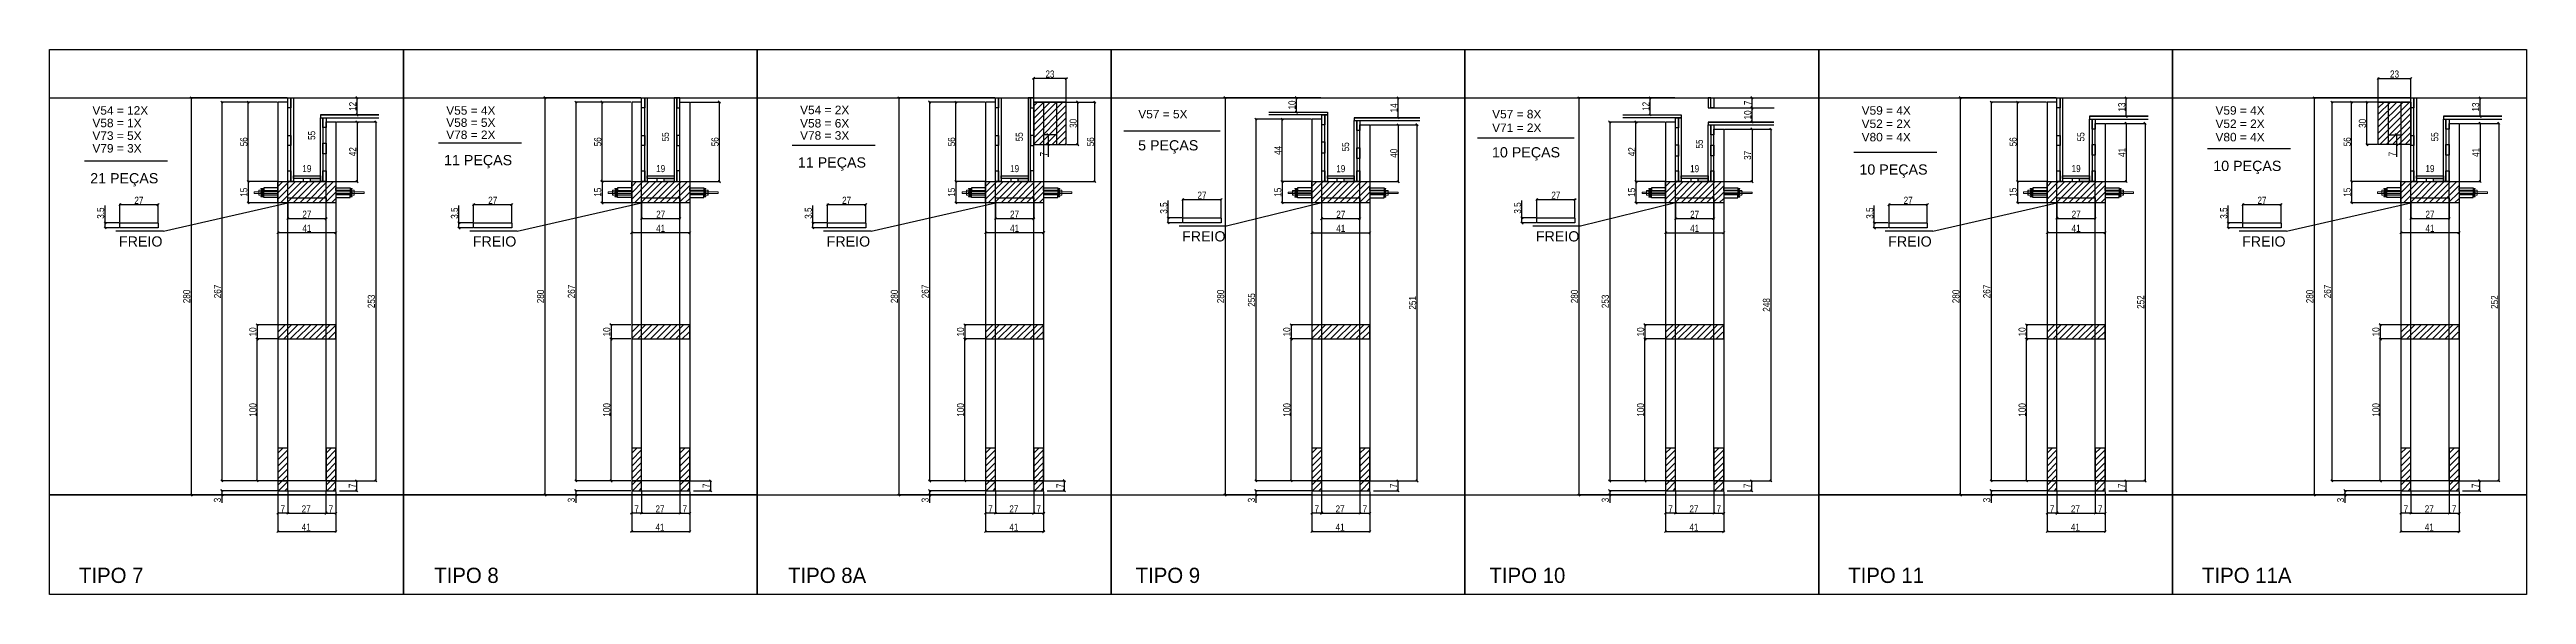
# Model space of a CAD drawing. Header units: millimetres. Extents: x 3247 to 10920, y 704 to 3817.
# Drawn here: x 3247 to 6743, y 2241 to 3009 of the extents above; entities that cross this region are included whole.
import ezdxf

# ---------------------------------------------------------------- set-up
doc = ezdxf.new("R2010")
doc.units = ezdxf.units.MM
for name, color, linetype in [('1', 1, 'Continuous'), ('COTA', 241, 'Continuous'), ('GARFOS OK', 3, 'Continuous'), ('Hachura', 253, 'Continuous'), ('Painéis', 200, 'Continuous'), ('Resinado', 41, 'Continuous'), ('SARR_3.5x7', 81, 'Continuous'), ('SARR_7x7', 40, 'Continuous'), ('TIRAS REESCORAMENTO', 252, 'Continuous'), ('VIGAS', 3, 'Continuous')]:
    doc.layers.add(name, color=color, linetype=linetype)
doc.layers.add('BARRA_ANCORAGEM', color=1, linetype='Continuous', lineweight=15)
doc.styles.add('COTA TECNICA 2X', font='techl___.ttf', dxfattribs={"height": 10})
doc.styles.add('R80-50', font='arial.ttf', dxfattribs={"height": 10})
doc.styles.add('ROMAS860', font='ROMAS860.SHX', dxfattribs={"height": 8.5})
doc.dimstyles.new('SECAO', dxfattribs={"dimscale": 0.333333, "dimtxt": 5, "dimasz": 9, "dimexe": 3, "dimexo": 3, "dimgap": 3, "dimtad": 1, "dimdec": 1, "dimlfac": 0.5, "dimzin": 12, "dimdsep": 46, "dimtxsty": 'COTA TECNICA 2X', "dimblk1": 'OBLIQUE', "dimblk2": 'OBLIQUE', "dimsah": 1, "dimcen": 0.9, "dimclrd": 4, "dimclre": 4, "dimclrt": 240, "dimadec": 1, "dimazin": 3, "dimtfac": 1, "dimtdec": 1, "dimtmove": 0, "dimatfit": 3, "dimfxl": 1, "dimtolj": 1, "dimtzin": 12, "dimarcsym": 0})

# ---------------------------------------------------------------- blocks, each defined once
blk = doc.blocks.new('_Oblique')
at = {"layer": '1', "color": 0, "lineweight": -2}
blk.add_line((-0.5, -0.5), (0.5, 0.5), dxfattribs=at)
blk = doc.blocks.new('*D106')
at = {"layer": 'COTA', "color": 4, "lineweight": -2, "transparency": 16777216}
for p, q in [((3568, 2934.9), (3489.1, 2934.9)), ((3490.1, 2934.9), (3490.1, 2400.8)), ((3568, 2400.8), (3489.1, 2400.8))]:
    blk.add_line(p, q, dxfattribs=at)
at = {"layer": 'Defpoints', "color": 0, "transparency": 16777216}
for p in [(3569, 2934.9), (3490.1, 2400.8), (3569, 2400.8)]:
    blk.add_point(p, dxfattribs=at)
at = {"layer": 'COTA', "color": 4, "lineweight": -2, "transparency": 16777216, "xscale": 3, "yscale": 3, "zscale": 3}
for p, rotation in [((3490.1, 2934.9), 90), ((3490.1, 2400.8), 270)]:
    blk.add_blockref('_Oblique', p, dxfattribs=dict(at, rotation=rotation))
at = {"layer": 'COTA', "color": 240, "transparency": 16777216, "insert": (3484, 2667.8), "char_height": 10, "attachment_point": 5, "rotation": 90, "style": 'COTA TECNICA 2X'}
blk.add_mtext('\\A1;267', dxfattribs=at)
blk = doc.blocks.new('*D107')
at = {"layer": 'COTA', "color": 4, "lineweight": -2, "transparency": 16777216}
for p, q in [((3569, 2385.8), (3569, 2328.3)), ((3651, 2385.8), (3651, 2328.3)), ((3569, 2329.3), (3651, 2329.3))]:
    blk.add_line(p, q, dxfattribs=at)
at = {"layer": 'Defpoints', "color": 0, "transparency": 16777216}
for p in [(3569, 2386.8), (3651, 2386.8), (3651, 2329.3)]:
    blk.add_point(p, dxfattribs=at)
at = {"layer": 'COTA', "color": 4, "lineweight": -2, "transparency": 16777216, "xscale": 3, "yscale": 3, "zscale": 3, "rotation": 180}
blk.add_blockref('_Oblique', (3569, 2329.3), dxfattribs=at)
at = {"layer": 'COTA', "color": 4, "lineweight": -2, "transparency": 16777216, "xscale": 3, "yscale": 3, "zscale": 3}
blk.add_blockref('_Oblique', (3651, 2329.3), dxfattribs=at)
at = {"layer": 'COTA', "color": 240, "transparency": 16777216, "insert": (3609, 2335.4), "char_height": 10, "attachment_point": 5, "style": 'COTA TECNICA 2X'}
blk.add_mtext('\\A1;41', dxfattribs=at)
blk = doc.blocks.new('*D108')
at = {"layer": 'COTA', "color": 4, "lineweight": -2, "transparency": 16777216}
for p, q in [((3583, 2385.8), (3583, 2354.1)), ((3637, 2385.8), (3637, 2354.1)), ((3583, 2355.1), (3637, 2355.1))]:
    blk.add_line(p, q, dxfattribs=at)
at = {"layer": 'Defpoints', "color": 0, "transparency": 16777216}
for p in [(3583, 2386.8), (3637, 2386.8), (3637, 2355.1)]:
    blk.add_point(p, dxfattribs=at)
at = {"layer": 'COTA', "color": 4, "lineweight": -2, "transparency": 16777216, "xscale": 3, "yscale": 3, "zscale": 3, "rotation": 180}
blk.add_blockref('_Oblique', (3583, 2355.1), dxfattribs=at)
at = {"layer": 'COTA', "color": 4, "lineweight": -2, "transparency": 16777216, "xscale": 3, "yscale": 3, "zscale": 3}
blk.add_blockref('_Oblique', (3637, 2355.1), dxfattribs=at)
at = {"layer": 'COTA', "color": 240, "transparency": 16777216, "insert": (3609, 2361.1), "char_height": 10, "attachment_point": 5, "style": 'COTA TECNICA 2X'}
blk.add_mtext('\\A1;27', dxfattribs=at)
blk = doc.blocks.new('*D109')
at = {"layer": 'COTA', "color": 4, "lineweight": -2, "transparency": 16777216}
blk.add_line((3637, 2355.1), (3651, 2355.1), dxfattribs=at)
at = {"layer": 'Defpoints', "color": 0, "transparency": 16777216}
for p in [(3637, 2355.1), (3651, 2355.1), (3651, 2355.1)]:
    blk.add_point(p, dxfattribs=at)
at = {"layer": 'COTA', "color": 4, "lineweight": -2, "transparency": 16777216, "xscale": 3, "yscale": 3, "zscale": 3, "rotation": 180}
blk.add_blockref('_Oblique', (3637, 2355.1), dxfattribs=at)
at = {"layer": 'COTA', "color": 4, "lineweight": -2, "transparency": 16777216, "xscale": 3, "yscale": 3, "zscale": 3}
blk.add_blockref('_Oblique', (3651, 2355.1), dxfattribs=at)
at = {"layer": 'COTA', "color": 240, "transparency": 16777216, "insert": (3644, 2361.1), "char_height": 10, "attachment_point": 5, "style": 'COTA TECNICA 2X'}
blk.add_mtext('\\A1;7', dxfattribs=at)
blk = doc.blocks.new('*D110')
at = {"layer": 'COTA', "color": 4, "lineweight": -2, "transparency": 16777216}
blk.add_line((3583, 2355.1), (3569, 2355.1), dxfattribs=at)
at = {"layer": 'Defpoints', "color": 0, "transparency": 16777216}
for p in [(3569, 2355.1), (3569, 2355.1), (3583, 2355.1)]:
    blk.add_point(p, dxfattribs=at)
at = {"layer": 'COTA', "color": 4, "lineweight": -2, "transparency": 16777216, "xscale": 3, "yscale": 3, "zscale": 3, "rotation": 180}
blk.add_blockref('_Oblique', (3569, 2355.1), dxfattribs=at)
at = {"layer": 'COTA', "color": 4, "lineweight": -2, "transparency": 16777216, "xscale": 3, "yscale": 3, "zscale": 3}
blk.add_blockref('_Oblique', (3583, 2355.1), dxfattribs=at)
at = {"layer": 'COTA', "color": 240, "transparency": 16777216, "insert": (3576, 2361.1), "char_height": 10, "attachment_point": 5, "style": 'COTA TECNICA 2X'}
blk.add_mtext('\\A1;7', dxfattribs=at)
blk = doc.blocks.new('*D111')
at = {"layer": 'COTA', "color": 4, "lineweight": -2, "transparency": 16777216}
for p, q in [((3568, 2620.8), (3538.9, 2620.8)), ((3568, 2600.8), (3538.9, 2600.8)), ((3539.9, 2620.8), (3539.9, 2600.8))]:
    blk.add_line(p, q, dxfattribs=at)
at = {"layer": 'Defpoints', "color": 0, "transparency": 16777216}
for p in [(3539.9, 2600.8), (3569, 2620.8), (3569, 2600.8)]:
    blk.add_point(p, dxfattribs=at)
at = {"layer": 'COTA', "color": 4, "lineweight": -2, "transparency": 16777216, "xscale": 3, "yscale": 3, "zscale": 3}
for p, rotation in [((3539.9, 2620.8), 90), ((3539.9, 2600.8), 270)]:
    blk.add_blockref('_Oblique', p, dxfattribs=dict(at, rotation=rotation))
at = {"layer": 'COTA', "color": 240, "transparency": 16777216, "insert": (3533.8, 2610.8), "char_height": 10, "attachment_point": 5, "rotation": 90, "style": 'COTA TECNICA 2X'}
blk.add_mtext('\\A1;10', dxfattribs=at)
blk = doc.blocks.new('*D112')
at = {"layer": 'COTA', "color": 4, "lineweight": -2, "transparency": 16777216}
for p, q in [((3568, 2934.9), (3526.2, 2934.9)), ((3527.2, 2822.8), (3527.2, 2934.9)), ((3568, 2822.8), (3526.2, 2822.8))]:
    blk.add_line(p, q, dxfattribs=at)
at = {"layer": 'Defpoints', "color": 0, "transparency": 16777216}
for p in [(3527.2, 2934.9), (3569, 2934.9), (3569, 2822.8)]:
    blk.add_point(p, dxfattribs=at)
at = {"layer": 'COTA', "color": 4, "lineweight": -2, "transparency": 16777216, "xscale": 3, "yscale": 3, "zscale": 3}
for p, rotation in [((3527.2, 2934.9), 90), ((3527.2, 2822.8), 270)]:
    blk.add_blockref('_Oblique', p, dxfattribs=dict(at, rotation=rotation))
at = {"layer": 'COTA', "color": 240, "transparency": 16777216, "insert": (3521.1, 2878.9), "char_height": 10, "attachment_point": 5, "rotation": 90, "style": 'COTA TECNICA 2X'}
blk.add_mtext('\\A1;56', dxfattribs=at)
blk = doc.blocks.new('*D113')
at = {"layer": 'COTA', "color": 4, "lineweight": -2, "transparency": 16777216}
for p, q in [((3652, 2906.9), (3681.8, 2906.9)), ((3680.8, 2906.9), (3680.8, 2822.8)), ((3652, 2822.8), (3681.8, 2822.8))]:
    blk.add_line(p, q, dxfattribs=at)
at = {"layer": 'Defpoints', "color": 0, "transparency": 16777216}
for p in [(3651, 2906.9), (3651, 2822.8), (3680.8, 2822.8)]:
    blk.add_point(p, dxfattribs=at)
at = {"layer": 'COTA', "color": 4, "lineweight": -2, "transparency": 16777216, "xscale": 3, "yscale": 3, "zscale": 3}
for p, rotation in [((3680.8, 2906.9), 90), ((3680.8, 2822.8), 270)]:
    blk.add_blockref('_Oblique', p, dxfattribs=dict(at, rotation=rotation))
at = {"layer": 'COTA', "color": 240, "transparency": 16777216, "insert": (3674.7, 2864.9), "char_height": 10, "attachment_point": 5, "rotation": 90, "style": 'COTA TECNICA 2X'}
blk.add_mtext('\\A1;42', dxfattribs=at)
blk = doc.blocks.new('*D114')
at = {"layer": 'COTA', "color": 4, "lineweight": -2, "transparency": 16777216}
for p, q in [((3582, 2940.9), (3445.6, 2940.9)), ((3446.6, 2940.9), (3446.6, 2380.8)), ((3568, 2380.8), (3445.6, 2380.8))]:
    blk.add_line(p, q, dxfattribs=at)
at = {"layer": 'Defpoints', "color": 0, "transparency": 16777216}
for p in [(3583, 2940.9), (3446.6, 2380.8), (3569, 2380.8)]:
    blk.add_point(p, dxfattribs=at)
at = {"layer": 'COTA', "color": 4, "lineweight": -2, "transparency": 16777216, "xscale": 3, "yscale": 3, "zscale": 3}
for p, rotation in [((3446.6, 2940.9), 90), ((3446.6, 2380.8), 270)]:
    blk.add_blockref('_Oblique', p, dxfattribs=dict(at, rotation=rotation))
at = {"layer": 'COTA', "color": 240, "transparency": 16777216, "insert": (3440.4, 2660.8), "char_height": 10, "attachment_point": 5, "rotation": 90, "style": 'COTA TECNICA 2X'}
blk.add_mtext('\\A1;280', dxfattribs=at)
blk = doc.blocks.new('*D115')
at = {"layer": 'COTA', "color": 4, "lineweight": -2, "transparency": 16777216}
for p, q in [((3568, 2386.8), (3489.1, 2386.8)), ((3568, 2380.8), (3489.1, 2380.8)), ((3490.1, 2386.8), (3490.1, 2380.8)), ((3490.1, 2380.8), (3490.1, 2369.5))]:
    blk.add_line(p, q, dxfattribs=at)
at = {"layer": 'Defpoints', "color": 0, "transparency": 16777216}
for p in [(3490.1, 2380.8), (3569, 2386.8), (3569, 2380.8)]:
    blk.add_point(p, dxfattribs=at)
at = {"layer": 'COTA', "color": 4, "lineweight": -2, "transparency": 16777216, "xscale": 3, "yscale": 3, "zscale": 3}
for p, rotation in [((3490.1, 2386.8), 90), ((3490.1, 2380.8), 270)]:
    blk.add_blockref('_Oblique', p, dxfattribs=dict(at, rotation=rotation))
at = {"layer": 'COTA', "color": 240, "transparency": 16777216, "insert": (3483.8, 2373.6), "char_height": 10, "attachment_point": 5, "rotation": 90, "style": 'COTA TECNICA 2X'}
blk.add_mtext('\\A1;3', dxfattribs=at)
blk = doc.blocks.new('*D116')
at = {"layer": 'Defpoints', "color": 0, "transparency": 16777216}
for p in [(3616.1, 2940.9), (3622.9, 2940.9), (3616.1, 2830.8)]:
    blk.add_point(p, dxfattribs=at)
at = {"layer": 'COTA', "color": 240, "transparency": 16777216, "insert": (3616.8, 2887.9), "char_height": 10, "attachment_point": 5, "rotation": 90, "style": 'COTA TECNICA 2X'}
blk.add_mtext('\\A1;55', dxfattribs=at)
blk = doc.blocks.new('*D117')
at = {"layer": 'Defpoints', "color": 0, "transparency": 16777216}
for p in [(3591, 2835), (3629, 2835), (3629, 2835)]:
    blk.add_point(p, dxfattribs=at)
at = {"layer": 'COTA', "color": 240, "transparency": 16777216, "insert": (3610, 2841.1), "char_height": 10, "attachment_point": 5, "style": 'COTA TECNICA 2X'}
blk.add_mtext('\\A1;19', dxfattribs=at)
blk = doc.blocks.new('*D118')
at = {"layer": 'COTA', "color": 4, "lineweight": -2, "transparency": 16777216}
for p, q in [((3568, 2600.8), (3538.9, 2600.8)), ((3539.9, 2400.8), (3539.9, 2600.8)), ((3567, 2400.8), (3538.9, 2400.8))]:
    blk.add_line(p, q, dxfattribs=at)
at = {"layer": 'Defpoints', "color": 0, "transparency": 16777216}
for p in [(3539.9, 2600.8), (3569, 2600.8), (3568, 2400.8)]:
    blk.add_point(p, dxfattribs=at)
at = {"layer": 'COTA', "color": 4, "lineweight": -2, "transparency": 16777216, "xscale": 3, "yscale": 3, "zscale": 3}
for p, rotation in [((3539.9, 2600.8), 90), ((3539.9, 2400.8), 270)]:
    blk.add_blockref('_Oblique', p, dxfattribs=dict(at, rotation=rotation))
at = {"layer": 'COTA', "color": 240, "transparency": 16777216, "insert": (3533.8, 2500.8), "char_height": 10, "attachment_point": 5, "rotation": 90, "style": 'COTA TECNICA 2X'}
blk.add_mtext('\\A1;100', dxfattribs=at)
blk = doc.blocks.new('*D119')
at = {"layer": 'COTA', "color": 4, "lineweight": -2, "transparency": 16777216}
for p, q in [((3678.6, 2940.9), (3681.8, 2940.9)), ((3680.8, 2916.9), (3680.8, 2940.9)), ((3678.6, 2916.9), (3681.8, 2916.9))]:
    blk.add_line(p, q, dxfattribs=at)
at = {"layer": 'Defpoints', "color": 0, "transparency": 16777216}
for p in [(3677.6, 2940.9), (3680.8, 2940.9), (3677.6, 2916.9)]:
    blk.add_point(p, dxfattribs=at)
at = {"layer": 'COTA', "color": 4, "lineweight": -2, "transparency": 16777216, "xscale": 3, "yscale": 3, "zscale": 3}
for p, rotation in [((3680.8, 2940.9), 90), ((3680.8, 2916.9), 270)]:
    blk.add_blockref('_Oblique', p, dxfattribs=dict(at, rotation=rotation))
at = {"layer": 'COTA', "color": 240, "transparency": 16777216, "insert": (3674.7, 2928.9), "char_height": 10, "attachment_point": 5, "rotation": 90, "style": 'COTA TECNICA 2X'}
blk.add_mtext('\\A1;12', dxfattribs=at)
blk = doc.blocks.new('*D120')
at = {"layer": 'COTA', "color": 4, "lineweight": -2, "transparency": 16777216}
for p, q in [((3653, 2906.9), (3708.3, 2906.9)), ((3707.3, 2906.9), (3707.3, 2400.8)), ((3653, 2400.8), (3708.3, 2400.8))]:
    blk.add_line(p, q, dxfattribs=at)
at = {"layer": 'Defpoints', "color": 0, "transparency": 16777216}
for p in [(3652, 2906.9), (3652, 2400.8), (3707.3, 2400.8)]:
    blk.add_point(p, dxfattribs=at)
at = {"layer": 'COTA', "color": 4, "lineweight": -2, "transparency": 16777216, "xscale": 3, "yscale": 3, "zscale": 3}
for p, rotation in [((3707.3, 2906.9), 90), ((3707.3, 2400.8), 270)]:
    blk.add_blockref('_Oblique', p, dxfattribs=dict(at, rotation=rotation))
at = {"layer": 'COTA', "color": 240, "transparency": 16777216, "insert": (3701.1, 2653.8), "char_height": 10, "attachment_point": 5, "rotation": 90, "style": 'COTA TECNICA 2X'}
blk.add_mtext('\\A1;253', dxfattribs=at)
blk = doc.blocks.new('*D121')
at = {"layer": 'COTA', "color": 4, "lineweight": -2, "transparency": 16777216}
for p, q in [((3638, 2400.8), (3681.2, 2400.8)), ((3656.1, 2386.8), (3681.2, 2386.8)), ((3680.2, 2400.8), (3680.2, 2386.8))]:
    blk.add_line(p, q, dxfattribs=at)
at = {"layer": 'Defpoints', "color": 0, "transparency": 16777216}
for p in [(3637, 2400.8), (3655.1, 2386.8), (3680.2, 2386.8)]:
    blk.add_point(p, dxfattribs=at)
at = {"layer": 'COTA', "color": 4, "lineweight": -2, "transparency": 16777216, "xscale": 3, "yscale": 3, "zscale": 3}
for p, rotation in [((3680.2, 2400.8), 90), ((3680.2, 2386.8), 270)]:
    blk.add_blockref('_Oblique', p, dxfattribs=dict(at, rotation=rotation))
at = {"layer": 'COTA', "color": 240, "transparency": 16777216, "insert": (3674.1, 2393.8), "char_height": 10, "attachment_point": 5, "rotation": 90, "style": 'COTA TECNICA 2X'}
blk.add_mtext('\\A1;7', dxfattribs=at)
blk = doc.blocks.new('A$C51C4441F')
at = {"layer": 'BARRA_ANCORAGEM'}
for p, q in [((-2.3, 3.4), (-5.8, 3.4)), ((-5.8, 3.4), (-5.8, -3.4)), ((-2.3, 1.2), (-5, 1.2)), ((-2.3, 3.4), (-1.8, 5.5)), ((-2.3, 3.4), (-2.3, 3.4)), ((-2.3, 3.4), (-2.3, 0.2)), ((-2.3, -3.4), (-5.8, -3.4)), ((-2.2, -1.2), (-5, -1.2)), ((-2.3, -0.2), (-2.3, -3.4)), ((-2.3, -3.4), (-1.8, -5.5))]:
    blk.add_line(p, q, dxfattribs=at)
for points in [[(-2.7, 6), (-1.2, 6), (-1.2, 5.5), (-2.7, 5.5)], [(-2.7, 0.2), (-1.2, 0.2), (-1.2, -0.2), (-2.7, -0.2)], [(-1.2, -6), (0, -6), (0, 6), (-1.2, 6)], [(-2.7, -6), (-1.2, -6), (-1.2, -5.5), (-2.7, -5.5)]]:
    blk.add_lwpolyline(points, close=True, dxfattribs=at)
for centre, radius, start, end in [((-4.7, 2.3), 1.15, 107.7845, 252.2718), ((-4.5, 0), 1.3, 112.648, 247.4083), ((-4.7, -2.3), 1.15, 107.7845, 252.2718)]:
    blk.add_arc(centre, radius, start, end, dxfattribs=at)
blk = doc.blocks.new('*D163')
at = {"layer": 'COTA', "color": 4, "lineweight": -2, "transparency": 16777216}
for p, q in [((3344.9, 2764.5), (3324.2, 2764.5)), ((3325.2, 2764.5), (3325.2, 2789.1)), ((3325.2, 2757.5), (3325.2, 2764.5)), ((3344.9, 2757.5), (3324.2, 2757.5))]:
    blk.add_line(p, q, dxfattribs=at)
at = {"layer": 'Defpoints', "color": 0, "transparency": 16777216}
for p in [(3325.2, 2764.5), (3345.9, 2764.5), (3345.9, 2757.5)]:
    blk.add_point(p, dxfattribs=at)
at = {"layer": 'COTA', "color": 4, "lineweight": -2, "transparency": 16777216, "xscale": 3, "yscale": 3, "zscale": 3}
for p, rotation in [((3325.2, 2764.5), 90), ((3325.2, 2757.5), 270)]:
    blk.add_blockref('_Oblique', p, dxfattribs=dict(at, rotation=rotation))
at = {"layer": 'COTA', "color": 240, "transparency": 16777216, "insert": (3318.9, 2778.3), "char_height": 10, "attachment_point": 5, "rotation": 90, "style": 'COTA TECNICA 2X'}
blk.add_mtext('\\A1;3.5', dxfattribs=at)
blk = doc.blocks.new('*D436')
at = {"layer": 'COTA', "color": 4, "lineweight": -2, "transparency": 16777216}
for p, q in [((3345.9, 2765.5), (3345.9, 2791.3)), ((3345.9, 2790.3), (3399.9, 2790.3)), ((3399.9, 2765.5), (3399.9, 2791.3))]:
    blk.add_line(p, q, dxfattribs=at)
at = {"layer": 'Defpoints', "color": 0, "transparency": 16777216}
for p in [(3345.9, 2764.5), (3399.9, 2790.3), (3399.9, 2764.5)]:
    blk.add_point(p, dxfattribs=at)
at = {"layer": 'COTA', "color": 4, "lineweight": -2, "transparency": 16777216, "xscale": 3, "yscale": 3, "zscale": 3, "rotation": 180}
blk.add_blockref('_Oblique', (3345.9, 2790.3), dxfattribs=at)
at = {"layer": 'COTA', "color": 4, "lineweight": -2, "transparency": 16777216, "xscale": 3, "yscale": 3, "zscale": 3}
blk.add_blockref('_Oblique', (3399.9, 2790.3), dxfattribs=at)
at = {"layer": 'COTA', "color": 240, "transparency": 16777216, "insert": (3372.9, 2796.4), "char_height": 10, "attachment_point": 5, "style": 'COTA TECNICA 2X'}
blk.add_mtext('\\A1;27', dxfattribs=at)
blk = doc.blocks.new('*D437')
at = {"layer": 'COTA', "color": 4, "lineweight": -2, "transparency": 16777216}
for p, q in [((3568, 2822.8), (3526.2, 2822.8)), ((3527.2, 2822.8), (3527.2, 2792.8)), ((3568, 2792.8), (3526.2, 2792.8))]:
    blk.add_line(p, q, dxfattribs=at)
at = {"layer": 'Defpoints', "color": 0, "transparency": 16777216}
for p in [(3569, 2822.8), (3527.2, 2792.8), (3569, 2792.8)]:
    blk.add_point(p, dxfattribs=at)
at = {"layer": 'COTA', "color": 4, "lineweight": -2, "transparency": 16777216, "xscale": 3, "yscale": 3, "zscale": 3}
for p, rotation in [((3527.2, 2822.8), 90), ((3527.2, 2792.8), 270)]:
    blk.add_blockref('_Oblique', p, dxfattribs=dict(at, rotation=rotation))
at = {"layer": 'COTA', "color": 240, "transparency": 16777216, "insert": (3521.1, 2807.8), "char_height": 10, "attachment_point": 5, "rotation": 90, "style": 'COTA TECNICA 2X'}
blk.add_mtext('\\A1;15', dxfattribs=at)
blk = doc.blocks.new('*D438')
at = {"layer": 'COTA', "color": 4, "lineweight": -2, "transparency": 16777216}
for p, q in [((3583, 2791.8), (3583, 2769.6)), ((3583, 2770.6), (3637, 2770.6)), ((3637, 2791.8), (3637, 2769.6))]:
    blk.add_line(p, q, dxfattribs=at)
at = {"layer": 'Defpoints', "color": 0, "transparency": 16777216}
for p in [(3583, 2792.8), (3637, 2792.8), (3637, 2770.6)]:
    blk.add_point(p, dxfattribs=at)
at = {"layer": 'COTA', "color": 4, "lineweight": -2, "transparency": 16777216, "xscale": 3, "yscale": 3, "zscale": 3, "rotation": 180}
blk.add_blockref('_Oblique', (3583, 2770.6), dxfattribs=at)
at = {"layer": 'COTA', "color": 4, "lineweight": -2, "transparency": 16777216, "xscale": 3, "yscale": 3, "zscale": 3}
blk.add_blockref('_Oblique', (3637, 2770.6), dxfattribs=at)
at = {"layer": 'COTA', "color": 240, "transparency": 16777216, "insert": (3610, 2776.7), "char_height": 10, "attachment_point": 5, "style": 'COTA TECNICA 2X'}
blk.add_mtext('\\A1;27', dxfattribs=at)
blk = doc.blocks.new('*D439')
at = {"layer": 'COTA', "color": 4, "lineweight": -2, "transparency": 16777216}
for p, q in [((3569, 2791.8), (3569, 2749.8)), ((3651, 2791.8), (3651, 2749.8)), ((3569, 2750.8), (3651, 2750.8))]:
    blk.add_line(p, q, dxfattribs=at)
at = {"layer": 'Defpoints', "color": 0, "transparency": 16777216}
for p in [(3569, 2792.8), (3651, 2792.8), (3651, 2750.8)]:
    blk.add_point(p, dxfattribs=at)
at = {"layer": 'COTA', "color": 4, "lineweight": -2, "transparency": 16777216, "xscale": 3, "yscale": 3, "zscale": 3, "rotation": 180}
blk.add_blockref('_Oblique', (3569, 2750.8), dxfattribs=at)
at = {"layer": 'COTA', "color": 4, "lineweight": -2, "transparency": 16777216, "xscale": 3, "yscale": 3, "zscale": 3}
blk.add_blockref('_Oblique', (3651, 2750.8), dxfattribs=at)
at = {"layer": 'COTA', "color": 240, "transparency": 16777216, "insert": (3610, 2756.9), "char_height": 10, "attachment_point": 5, "style": 'COTA TECNICA 2X'}
blk.add_mtext('\\A1;41', dxfattribs=at)
blk = doc.blocks.new('*D164')
at = {"layer": 'COTA', "color": 4, "lineweight": -2, "transparency": 16777216}
for p, q in [((4067.5, 2934.9), (3988.6, 2934.9)), ((3989.6, 2934.9), (3989.6, 2400.8)), ((4067.5, 2400.8), (3988.6, 2400.8))]:
    blk.add_line(p, q, dxfattribs=at)
at = {"layer": 'Defpoints', "color": 0, "transparency": 16777216}
for p in [(4068.5, 2934.9), (3989.6, 2400.8), (4068.5, 2400.8)]:
    blk.add_point(p, dxfattribs=at)
at = {"layer": 'COTA', "color": 4, "lineweight": -2, "transparency": 16777216, "xscale": 3, "yscale": 3, "zscale": 3}
for p, rotation in [((3989.6, 2934.9), 90), ((3989.6, 2400.8), 270)]:
    blk.add_blockref('_Oblique', p, dxfattribs=dict(at, rotation=rotation))
at = {"layer": 'COTA', "color": 240, "transparency": 16777216, "insert": (3983.5, 2667.8), "char_height": 10, "attachment_point": 5, "rotation": 90, "style": 'COTA TECNICA 2X'}
blk.add_mtext('\\A1;267', dxfattribs=at)
blk = doc.blocks.new('*D165')
at = {"layer": 'COTA', "color": 4, "lineweight": -2, "transparency": 16777216}
for p, q in [((4068.5, 2385.8), (4068.5, 2328.3)), ((4150.5, 2385.8), (4150.5, 2328.3)), ((4068.5, 2329.3), (4150.5, 2329.3))]:
    blk.add_line(p, q, dxfattribs=at)
at = {"layer": 'Defpoints', "color": 0, "transparency": 16777216}
for p in [(4068.5, 2386.8), (4150.5, 2386.8), (4150.5, 2329.3)]:
    blk.add_point(p, dxfattribs=at)
at = {"layer": 'COTA', "color": 4, "lineweight": -2, "transparency": 16777216, "xscale": 3, "yscale": 3, "zscale": 3, "rotation": 180}
blk.add_blockref('_Oblique', (4068.5, 2329.3), dxfattribs=at)
at = {"layer": 'COTA', "color": 4, "lineweight": -2, "transparency": 16777216, "xscale": 3, "yscale": 3, "zscale": 3}
blk.add_blockref('_Oblique', (4150.5, 2329.3), dxfattribs=at)
at = {"layer": 'COTA', "color": 240, "transparency": 16777216, "insert": (4108.5, 2335.4), "char_height": 10, "attachment_point": 5, "style": 'COTA TECNICA 2X'}
blk.add_mtext('\\A1;41', dxfattribs=at)
blk = doc.blocks.new('*D166')
at = {"layer": 'COTA', "color": 4, "lineweight": -2, "transparency": 16777216}
for p, q in [((4082.5, 2385.8), (4082.5, 2354.1)), ((4136.5, 2385.8), (4136.5, 2354.1)), ((4082.5, 2355.1), (4136.5, 2355.1))]:
    blk.add_line(p, q, dxfattribs=at)
at = {"layer": 'Defpoints', "color": 0, "transparency": 16777216}
for p in [(4082.5, 2386.8), (4136.5, 2386.8), (4136.5, 2355.1)]:
    blk.add_point(p, dxfattribs=at)
at = {"layer": 'COTA', "color": 4, "lineweight": -2, "transparency": 16777216, "xscale": 3, "yscale": 3, "zscale": 3, "rotation": 180}
blk.add_blockref('_Oblique', (4082.5, 2355.1), dxfattribs=at)
at = {"layer": 'COTA', "color": 4, "lineweight": -2, "transparency": 16777216, "xscale": 3, "yscale": 3, "zscale": 3}
blk.add_blockref('_Oblique', (4136.5, 2355.1), dxfattribs=at)
at = {"layer": 'COTA', "color": 240, "transparency": 16777216, "insert": (4108.5, 2361.1), "char_height": 10, "attachment_point": 5, "style": 'COTA TECNICA 2X'}
blk.add_mtext('\\A1;27', dxfattribs=at)
blk = doc.blocks.new('*D167')
at = {"layer": 'COTA', "color": 4, "lineweight": -2, "transparency": 16777216}
blk.add_line((4136.5, 2355.1), (4150.5, 2355.1), dxfattribs=at)
at = {"layer": 'Defpoints', "color": 0, "transparency": 16777216}
for p in [(4136.5, 2355.1), (4150.5, 2355.1), (4150.5, 2355.1)]:
    blk.add_point(p, dxfattribs=at)
at = {"layer": 'COTA', "color": 4, "lineweight": -2, "transparency": 16777216, "xscale": 3, "yscale": 3, "zscale": 3, "rotation": 180}
blk.add_blockref('_Oblique', (4136.5, 2355.1), dxfattribs=at)
at = {"layer": 'COTA', "color": 4, "lineweight": -2, "transparency": 16777216, "xscale": 3, "yscale": 3, "zscale": 3}
blk.add_blockref('_Oblique', (4150.5, 2355.1), dxfattribs=at)
at = {"layer": 'COTA', "color": 240, "transparency": 16777216, "insert": (4143.5, 2361.1), "char_height": 10, "attachment_point": 5, "style": 'COTA TECNICA 2X'}
blk.add_mtext('\\A1;7', dxfattribs=at)
blk = doc.blocks.new('*D168')
at = {"layer": 'COTA', "color": 4, "lineweight": -2, "transparency": 16777216}
blk.add_line((4082.5, 2355.1), (4068.5, 2355.1), dxfattribs=at)
at = {"layer": 'Defpoints', "color": 0, "transparency": 16777216}
for p in [(4068.5, 2355.1), (4068.5, 2355.1), (4082.5, 2355.1)]:
    blk.add_point(p, dxfattribs=at)
at = {"layer": 'COTA', "color": 4, "lineweight": -2, "transparency": 16777216, "xscale": 3, "yscale": 3, "zscale": 3, "rotation": 180}
blk.add_blockref('_Oblique', (4068.5, 2355.1), dxfattribs=at)
at = {"layer": 'COTA', "color": 4, "lineweight": -2, "transparency": 16777216, "xscale": 3, "yscale": 3, "zscale": 3}
blk.add_blockref('_Oblique', (4082.5, 2355.1), dxfattribs=at)
at = {"layer": 'COTA', "color": 240, "transparency": 16777216, "insert": (4075.5, 2361.1), "char_height": 10, "attachment_point": 5, "style": 'COTA TECNICA 2X'}
blk.add_mtext('\\A1;7', dxfattribs=at)
blk = doc.blocks.new('*D169')
at = {"layer": 'COTA', "color": 4, "lineweight": -2, "transparency": 16777216}
for p, q in [((4067.5, 2620.8), (4038.4, 2620.8)), ((4067.5, 2600.8), (4038.4, 2600.8)), ((4039.4, 2620.8), (4039.4, 2600.8))]:
    blk.add_line(p, q, dxfattribs=at)
at = {"layer": 'Defpoints', "color": 0, "transparency": 16777216}
for p in [(4039.4, 2600.8), (4068.5, 2620.8), (4068.5, 2600.8)]:
    blk.add_point(p, dxfattribs=at)
at = {"layer": 'COTA', "color": 4, "lineweight": -2, "transparency": 16777216, "xscale": 3, "yscale": 3, "zscale": 3}
for p, rotation in [((4039.4, 2620.8), 90), ((4039.4, 2600.8), 270)]:
    blk.add_blockref('_Oblique', p, dxfattribs=dict(at, rotation=rotation))
at = {"layer": 'COTA', "color": 240, "transparency": 16777216, "insert": (4033.3, 2610.8), "char_height": 10, "attachment_point": 5, "rotation": 90, "style": 'COTA TECNICA 2X'}
blk.add_mtext('\\A1;10', dxfattribs=at)
blk = doc.blocks.new('*D170')
at = {"layer": 'COTA', "color": 4, "lineweight": -2, "transparency": 16777216}
for p, q in [((4067.5, 2934.9), (4025.7, 2934.9)), ((4026.7, 2822.8), (4026.7, 2934.9)), ((4067.5, 2822.8), (4025.7, 2822.8))]:
    blk.add_line(p, q, dxfattribs=at)
at = {"layer": 'Defpoints', "color": 0, "transparency": 16777216}
for p in [(4026.7, 2934.9), (4068.5, 2934.9), (4068.5, 2822.8)]:
    blk.add_point(p, dxfattribs=at)
at = {"layer": 'COTA', "color": 4, "lineweight": -2, "transparency": 16777216, "xscale": 3, "yscale": 3, "zscale": 3}
for p, rotation in [((4026.7, 2934.9), 90), ((4026.7, 2822.8), 270)]:
    blk.add_blockref('_Oblique', p, dxfattribs=dict(at, rotation=rotation))
at = {"layer": 'COTA', "color": 240, "transparency": 16777216, "insert": (4020.6, 2878.9), "char_height": 10, "attachment_point": 5, "rotation": 90, "style": 'COTA TECNICA 2X'}
blk.add_mtext('\\A1;56', dxfattribs=at)
blk = doc.blocks.new('*D198')
at = {"layer": 'COTA', "color": 4, "lineweight": -2, "transparency": 16777216}
for p, q in [((4081.5, 2940.9), (3945.1, 2940.9)), ((3946.1, 2940.9), (3946.1, 2380.8)), ((4067.5, 2380.8), (3945.1, 2380.8))]:
    blk.add_line(p, q, dxfattribs=at)
at = {"layer": 'Defpoints', "color": 0, "transparency": 16777216}
for p in [(4082.5, 2940.9), (3946.1, 2380.8), (4068.5, 2380.8)]:
    blk.add_point(p, dxfattribs=at)
at = {"layer": 'COTA', "color": 4, "lineweight": -2, "transparency": 16777216, "xscale": 3, "yscale": 3, "zscale": 3}
for p, rotation in [((3946.1, 2940.9), 90), ((3946.1, 2380.8), 270)]:
    blk.add_blockref('_Oblique', p, dxfattribs=dict(at, rotation=rotation))
at = {"layer": 'COTA', "color": 240, "transparency": 16777216, "insert": (3939.9, 2660.8), "char_height": 10, "attachment_point": 5, "rotation": 90, "style": 'COTA TECNICA 2X'}
blk.add_mtext('\\A1;280', dxfattribs=at)
blk = doc.blocks.new('*D199')
at = {"layer": 'COTA', "color": 4, "lineweight": -2, "transparency": 16777216}
for p, q in [((4067.5, 2386.8), (3988.6, 2386.8)), ((4067.5, 2380.8), (3988.6, 2380.8)), ((3989.6, 2386.8), (3989.6, 2380.8)), ((3989.6, 2380.8), (3989.6, 2369.5))]:
    blk.add_line(p, q, dxfattribs=at)
at = {"layer": 'Defpoints', "color": 0, "transparency": 16777216}
for p in [(3989.6, 2380.8), (4068.5, 2386.8), (4068.5, 2380.8)]:
    blk.add_point(p, dxfattribs=at)
at = {"layer": 'COTA', "color": 4, "lineweight": -2, "transparency": 16777216, "xscale": 3, "yscale": 3, "zscale": 3}
for p, rotation in [((3989.6, 2386.8), 90), ((3989.6, 2380.8), 270)]:
    blk.add_blockref('_Oblique', p, dxfattribs=dict(at, rotation=rotation))
at = {"layer": 'COTA', "color": 240, "transparency": 16777216, "insert": (3983.3, 2373.6), "char_height": 10, "attachment_point": 5, "rotation": 90, "style": 'COTA TECNICA 2X'}
blk.add_mtext('\\A1;3', dxfattribs=at)
blk = doc.blocks.new('*D200')
at = {"layer": 'Defpoints', "color": 0, "transparency": 16777216}
for p in [(4115.6, 2940.9), (4122.4, 2940.9), (4115.6, 2830.8)]:
    blk.add_point(p, dxfattribs=at)
at = {"layer": 'COTA', "color": 240, "transparency": 16777216, "insert": (4116.3, 2885.9), "char_height": 10, "attachment_point": 5, "rotation": 90, "style": 'COTA TECNICA 2X'}
blk.add_mtext('\\A1;55', dxfattribs=at)
blk = doc.blocks.new('*D201')
at = {"layer": 'Defpoints', "color": 0, "transparency": 16777216}
for p in [(4090.5, 2835), (4128.5, 2835), (4128.5, 2835)]:
    blk.add_point(p, dxfattribs=at)
at = {"layer": 'COTA', "color": 240, "transparency": 16777216, "insert": (4109.5, 2841.1), "char_height": 10, "attachment_point": 5, "style": 'COTA TECNICA 2X'}
blk.add_mtext('\\A1;19', dxfattribs=at)
blk = doc.blocks.new('*D202')
at = {"layer": 'COTA', "color": 4, "lineweight": -2, "transparency": 16777216}
for p, q in [((4067.5, 2600.8), (4038.4, 2600.8)), ((4039.4, 2400.8), (4039.4, 2600.8)), ((4066.5, 2400.8), (4038.4, 2400.8))]:
    blk.add_line(p, q, dxfattribs=at)
at = {"layer": 'Defpoints', "color": 0, "transparency": 16777216}
for p in [(4039.4, 2600.8), (4068.5, 2600.8), (4067.5, 2400.8)]:
    blk.add_point(p, dxfattribs=at)
at = {"layer": 'COTA', "color": 4, "lineweight": -2, "transparency": 16777216, "xscale": 3, "yscale": 3, "zscale": 3}
for p, rotation in [((4039.4, 2600.8), 90), ((4039.4, 2400.8), 270)]:
    blk.add_blockref('_Oblique', p, dxfattribs=dict(at, rotation=rotation))
at = {"layer": 'COTA', "color": 240, "transparency": 16777216, "insert": (4033.3, 2500.8), "char_height": 10, "attachment_point": 5, "rotation": 90, "style": 'COTA TECNICA 2X'}
blk.add_mtext('\\A1;100', dxfattribs=at)
blk = doc.blocks.new('*D203')
at = {"layer": 'COTA', "color": 4, "lineweight": -2, "transparency": 16777216}
for p, q in [((4137.5, 2400.8), (4180.7, 2400.8)), ((4155.6, 2386.8), (4180.7, 2386.8)), ((4179.7, 2400.8), (4179.7, 2386.8))]:
    blk.add_line(p, q, dxfattribs=at)
at = {"layer": 'Defpoints', "color": 0, "transparency": 16777216}
for p in [(4136.5, 2400.8), (4154.6, 2386.8), (4179.7, 2386.8)]:
    blk.add_point(p, dxfattribs=at)
at = {"layer": 'COTA', "color": 4, "lineweight": -2, "transparency": 16777216, "xscale": 3, "yscale": 3, "zscale": 3}
for p, rotation in [((4179.7, 2400.8), 90), ((4179.7, 2386.8), 270)]:
    blk.add_blockref('_Oblique', p, dxfattribs=dict(at, rotation=rotation))
at = {"layer": 'COTA', "color": 240, "transparency": 16777216, "insert": (4173.6, 2393.8), "char_height": 10, "attachment_point": 5, "rotation": 90, "style": 'COTA TECNICA 2X'}
blk.add_mtext('\\A1;7', dxfattribs=at)
blk = doc.blocks.new('*D204')
at = {"layer": 'COTA', "color": 4, "lineweight": -2, "transparency": 16777216}
for p, q in [((3844.4, 2764.5), (3823.7, 2764.5)), ((3824.7, 2764.5), (3824.7, 2789.1)), ((3824.7, 2757.5), (3824.7, 2764.5)), ((3844.4, 2757.5), (3823.7, 2757.5))]:
    blk.add_line(p, q, dxfattribs=at)
at = {"layer": 'Defpoints', "color": 0, "transparency": 16777216}
for p in [(3824.7, 2764.5), (3845.4, 2764.5), (3845.4, 2757.5)]:
    blk.add_point(p, dxfattribs=at)
at = {"layer": 'COTA', "color": 4, "lineweight": -2, "transparency": 16777216, "xscale": 3, "yscale": 3, "zscale": 3}
for p, rotation in [((3824.7, 2764.5), 90), ((3824.7, 2757.5), 270)]:
    blk.add_blockref('_Oblique', p, dxfattribs=dict(at, rotation=rotation))
at = {"layer": 'COTA', "color": 240, "transparency": 16777216, "insert": (3818.4, 2778.3), "char_height": 10, "attachment_point": 5, "rotation": 90, "style": 'COTA TECNICA 2X'}
blk.add_mtext('\\A1;3.5', dxfattribs=at)
blk = doc.blocks.new('*D445')
at = {"layer": 'COTA', "color": 4, "lineweight": -2, "transparency": 16777216}
for p, q in [((3845.4, 2765.5), (3845.4, 2791.3)), ((3845.4, 2790.3), (3899.4, 2790.3)), ((3899.4, 2765.5), (3899.4, 2791.3))]:
    blk.add_line(p, q, dxfattribs=at)
at = {"layer": 'Defpoints', "color": 0, "transparency": 16777216}
for p in [(3845.4, 2764.5), (3899.4, 2790.3), (3899.4, 2764.5)]:
    blk.add_point(p, dxfattribs=at)
at = {"layer": 'COTA', "color": 4, "lineweight": -2, "transparency": 16777216, "xscale": 3, "yscale": 3, "zscale": 3, "rotation": 180}
blk.add_blockref('_Oblique', (3845.4, 2790.3), dxfattribs=at)
at = {"layer": 'COTA', "color": 4, "lineweight": -2, "transparency": 16777216, "xscale": 3, "yscale": 3, "zscale": 3}
blk.add_blockref('_Oblique', (3899.4, 2790.3), dxfattribs=at)
at = {"layer": 'COTA', "color": 240, "transparency": 16777216, "insert": (3872.4, 2796.4), "char_height": 10, "attachment_point": 5, "style": 'COTA TECNICA 2X'}
blk.add_mtext('\\A1;27', dxfattribs=at)
blk = doc.blocks.new('*D446')
at = {"layer": 'COTA', "color": 4, "lineweight": -2, "transparency": 16777216}
for p, q in [((4067.5, 2822.8), (4025.7, 2822.8)), ((4026.7, 2822.8), (4026.7, 2792.8)), ((4067.5, 2792.8), (4025.7, 2792.8))]:
    blk.add_line(p, q, dxfattribs=at)
at = {"layer": 'Defpoints', "color": 0, "transparency": 16777216}
for p in [(4068.5, 2822.8), (4026.7, 2792.8), (4068.5, 2792.8)]:
    blk.add_point(p, dxfattribs=at)
at = {"layer": 'COTA', "color": 4, "lineweight": -2, "transparency": 16777216, "xscale": 3, "yscale": 3, "zscale": 3}
for p, rotation in [((4026.7, 2822.8), 90), ((4026.7, 2792.8), 270)]:
    blk.add_blockref('_Oblique', p, dxfattribs=dict(at, rotation=rotation))
at = {"layer": 'COTA', "color": 240, "transparency": 16777216, "insert": (4020.6, 2807.8), "char_height": 10, "attachment_point": 5, "rotation": 90, "style": 'COTA TECNICA 2X'}
blk.add_mtext('\\A1;15', dxfattribs=at)
blk = doc.blocks.new('*D447')
at = {"layer": 'COTA', "color": 4, "lineweight": -2, "transparency": 16777216}
for p, q in [((4082.5, 2791.8), (4082.5, 2769.6)), ((4082.5, 2770.6), (4136.5, 2770.6)), ((4136.5, 2791.8), (4136.5, 2769.6))]:
    blk.add_line(p, q, dxfattribs=at)
at = {"layer": 'Defpoints', "color": 0, "transparency": 16777216}
for p in [(4082.5, 2792.8), (4136.5, 2792.8), (4136.5, 2770.6)]:
    blk.add_point(p, dxfattribs=at)
at = {"layer": 'COTA', "color": 4, "lineweight": -2, "transparency": 16777216, "xscale": 3, "yscale": 3, "zscale": 3, "rotation": 180}
blk.add_blockref('_Oblique', (4082.5, 2770.6), dxfattribs=at)
at = {"layer": 'COTA', "color": 4, "lineweight": -2, "transparency": 16777216, "xscale": 3, "yscale": 3, "zscale": 3}
blk.add_blockref('_Oblique', (4136.5, 2770.6), dxfattribs=at)
at = {"layer": 'COTA', "color": 240, "transparency": 16777216, "insert": (4109.5, 2776.7), "char_height": 10, "attachment_point": 5, "style": 'COTA TECNICA 2X'}
blk.add_mtext('\\A1;27', dxfattribs=at)
blk = doc.blocks.new('*D448')
at = {"layer": 'COTA', "color": 4, "lineweight": -2, "transparency": 16777216}
for p, q in [((4068.5, 2791.8), (4068.5, 2749.8)), ((4150.5, 2791.8), (4150.5, 2749.8)), ((4068.5, 2750.8), (4150.5, 2750.8))]:
    blk.add_line(p, q, dxfattribs=at)
at = {"layer": 'Defpoints', "color": 0, "transparency": 16777216}
for p in [(4068.5, 2792.8), (4150.5, 2792.8), (4150.5, 2750.8)]:
    blk.add_point(p, dxfattribs=at)
at = {"layer": 'COTA', "color": 4, "lineweight": -2, "transparency": 16777216, "xscale": 3, "yscale": 3, "zscale": 3, "rotation": 180}
blk.add_blockref('_Oblique', (4068.5, 2750.8), dxfattribs=at)
at = {"layer": 'COTA', "color": 4, "lineweight": -2, "transparency": 16777216, "xscale": 3, "yscale": 3, "zscale": 3}
blk.add_blockref('_Oblique', (4150.5, 2750.8), dxfattribs=at)
at = {"layer": 'COTA', "color": 240, "transparency": 16777216, "insert": (4109.5, 2756.9), "char_height": 10, "attachment_point": 5, "style": 'COTA TECNICA 2X'}
blk.add_mtext('\\A1;41', dxfattribs=at)
blk = doc.blocks.new('*D205')
at = {"layer": 'COTA', "color": 4, "lineweight": -2, "transparency": 16777216}
for p, q in [((4151.5, 2934.9), (4193.3, 2934.9)), ((4192.3, 2822.8), (4192.3, 2934.9)), ((4151.5, 2822.8), (4193.3, 2822.8))]:
    blk.add_line(p, q, dxfattribs=at)
at = {"layer": 'Defpoints', "color": 0, "transparency": 16777216}
for p in [(4150.5, 2934.9), (4192.3, 2934.9), (4150.5, 2822.8)]:
    blk.add_point(p, dxfattribs=at)
at = {"layer": 'COTA', "color": 4, "lineweight": -2, "transparency": 16777216, "xscale": 3, "yscale": 3, "zscale": 3}
for p, rotation in [((4192.3, 2934.9), 90), ((4192.3, 2822.8), 270)]:
    blk.add_blockref('_Oblique', p, dxfattribs=dict(at, rotation=rotation))
at = {"layer": 'COTA', "color": 240, "transparency": 16777216, "insert": (4186.2, 2878.9), "char_height": 10, "attachment_point": 5, "rotation": 90, "style": 'COTA TECNICA 2X'}
blk.add_mtext('\\A1;56', dxfattribs=at)
blk = doc.blocks.new('*D206')
at = {"layer": 'COTA', "color": 4, "lineweight": -2, "transparency": 16777216}
for p, q in [((5027.5, 2910.8), (4948.6, 2910.8)), ((4949.6, 2910.8), (4949.6, 2400.8)), ((5027.5, 2400.8), (4948.6, 2400.8))]:
    blk.add_line(p, q, dxfattribs=at)
at = {"layer": 'Defpoints', "color": 0, "transparency": 16777216}
for p in [(5028.5, 2910.8), (4949.6, 2400.8), (5028.5, 2400.8)]:
    blk.add_point(p, dxfattribs=at)
at = {"layer": 'COTA', "color": 4, "lineweight": -2, "transparency": 16777216, "xscale": 3, "yscale": 3, "zscale": 3}
for p, rotation in [((4949.6, 2910.8), 90), ((4949.6, 2400.8), 270)]:
    blk.add_blockref('_Oblique', p, dxfattribs=dict(at, rotation=rotation))
at = {"layer": 'COTA', "color": 240, "transparency": 16777216, "insert": (4943.5, 2655.8), "char_height": 10, "attachment_point": 5, "rotation": 90, "style": 'COTA TECNICA 2X'}
blk.add_mtext('\\A1;255', dxfattribs=at)
blk = doc.blocks.new('*D207')
at = {"layer": 'COTA', "color": 4, "lineweight": -2, "transparency": 16777216}
for p, q in [((5028.5, 2385.8), (5028.5, 2328.3)), ((5110.5, 2385.8), (5110.5, 2328.3)), ((5028.5, 2329.3), (5110.5, 2329.3))]:
    blk.add_line(p, q, dxfattribs=at)
at = {"layer": 'Defpoints', "color": 0, "transparency": 16777216}
for p in [(5028.5, 2386.8), (5110.5, 2386.8), (5110.5, 2329.3)]:
    blk.add_point(p, dxfattribs=at)
at = {"layer": 'COTA', "color": 4, "lineweight": -2, "transparency": 16777216, "xscale": 3, "yscale": 3, "zscale": 3, "rotation": 180}
blk.add_blockref('_Oblique', (5028.5, 2329.3), dxfattribs=at)
at = {"layer": 'COTA', "color": 4, "lineweight": -2, "transparency": 16777216, "xscale": 3, "yscale": 3, "zscale": 3}
blk.add_blockref('_Oblique', (5110.5, 2329.3), dxfattribs=at)
at = {"layer": 'COTA', "color": 240, "transparency": 16777216, "insert": (5068.5, 2335.4), "char_height": 10, "attachment_point": 5, "style": 'COTA TECNICA 2X'}
blk.add_mtext('\\A1;41', dxfattribs=at)
blk = doc.blocks.new('*D208')
at = {"layer": 'COTA', "color": 4, "lineweight": -2, "transparency": 16777216}
for p, q in [((5042.5, 2385.8), (5042.5, 2354.1)), ((5096.5, 2385.8), (5096.5, 2354.1)), ((5042.5, 2355.1), (5096.5, 2355.1))]:
    blk.add_line(p, q, dxfattribs=at)
at = {"layer": 'Defpoints', "color": 0, "transparency": 16777216}
for p in [(5042.5, 2386.8), (5096.5, 2386.8), (5096.5, 2355.1)]:
    blk.add_point(p, dxfattribs=at)
at = {"layer": 'COTA', "color": 4, "lineweight": -2, "transparency": 16777216, "xscale": 3, "yscale": 3, "zscale": 3, "rotation": 180}
blk.add_blockref('_Oblique', (5042.5, 2355.1), dxfattribs=at)
at = {"layer": 'COTA', "color": 4, "lineweight": -2, "transparency": 16777216, "xscale": 3, "yscale": 3, "zscale": 3}
blk.add_blockref('_Oblique', (5096.5, 2355.1), dxfattribs=at)
at = {"layer": 'COTA', "color": 240, "transparency": 16777216, "insert": (5068.5, 2361.1), "char_height": 10, "attachment_point": 5, "style": 'COTA TECNICA 2X'}
blk.add_mtext('\\A1;27', dxfattribs=at)
blk = doc.blocks.new('*D209')
at = {"layer": 'COTA', "color": 4, "lineweight": -2, "transparency": 16777216}
blk.add_line((5096.5, 2355.1), (5110.5, 2355.1), dxfattribs=at)
at = {"layer": 'Defpoints', "color": 0, "transparency": 16777216}
for p in [(5096.5, 2355.1), (5110.5, 2355.1), (5110.5, 2355.1)]:
    blk.add_point(p, dxfattribs=at)
at = {"layer": 'COTA', "color": 4, "lineweight": -2, "transparency": 16777216, "xscale": 3, "yscale": 3, "zscale": 3, "rotation": 180}
blk.add_blockref('_Oblique', (5096.5, 2355.1), dxfattribs=at)
at = {"layer": 'COTA', "color": 4, "lineweight": -2, "transparency": 16777216, "xscale": 3, "yscale": 3, "zscale": 3}
blk.add_blockref('_Oblique', (5110.5, 2355.1), dxfattribs=at)
at = {"layer": 'COTA', "color": 240, "transparency": 16777216, "insert": (5103.5, 2361.1), "char_height": 10, "attachment_point": 5, "style": 'COTA TECNICA 2X'}
blk.add_mtext('\\A1;7', dxfattribs=at)
blk = doc.blocks.new('*D210')
at = {"layer": 'COTA', "color": 4, "lineweight": -2, "transparency": 16777216}
blk.add_line((5042.5, 2355.1), (5028.5, 2355.1), dxfattribs=at)
at = {"layer": 'Defpoints', "color": 0, "transparency": 16777216}
for p in [(5028.5, 2355.1), (5028.5, 2355.1), (5042.5, 2355.1)]:
    blk.add_point(p, dxfattribs=at)
at = {"layer": 'COTA', "color": 4, "lineweight": -2, "transparency": 16777216, "xscale": 3, "yscale": 3, "zscale": 3, "rotation": 180}
blk.add_blockref('_Oblique', (5028.5, 2355.1), dxfattribs=at)
at = {"layer": 'COTA', "color": 4, "lineweight": -2, "transparency": 16777216, "xscale": 3, "yscale": 3, "zscale": 3}
blk.add_blockref('_Oblique', (5042.5, 2355.1), dxfattribs=at)
at = {"layer": 'COTA', "color": 240, "transparency": 16777216, "insert": (5035.5, 2361.1), "char_height": 10, "attachment_point": 5, "style": 'COTA TECNICA 2X'}
blk.add_mtext('\\A1;7', dxfattribs=at)
blk = doc.blocks.new('*D211')
at = {"layer": 'COTA', "color": 4, "lineweight": -2, "transparency": 16777216}
for p, q in [((5027.5, 2620.8), (4998.4, 2620.8)), ((5027.5, 2600.8), (4998.4, 2600.8)), ((4999.4, 2620.8), (4999.4, 2600.8))]:
    blk.add_line(p, q, dxfattribs=at)
at = {"layer": 'Defpoints', "color": 0, "transparency": 16777216}
for p in [(4999.4, 2600.8), (5028.5, 2620.8), (5028.5, 2600.8)]:
    blk.add_point(p, dxfattribs=at)
at = {"layer": 'COTA', "color": 4, "lineweight": -2, "transparency": 16777216, "xscale": 3, "yscale": 3, "zscale": 3}
for p, rotation in [((4999.4, 2620.8), 90), ((4999.4, 2600.8), 270)]:
    blk.add_blockref('_Oblique', p, dxfattribs=dict(at, rotation=rotation))
at = {"layer": 'COTA', "color": 240, "transparency": 16777216, "insert": (4993.3, 2610.8), "char_height": 10, "attachment_point": 5, "rotation": 90, "style": 'COTA TECNICA 2X'}
blk.add_mtext('\\A1;10', dxfattribs=at)
blk = doc.blocks.new('*D212')
at = {"layer": 'COTA', "color": 4, "lineweight": -2, "transparency": 16777216}
for p, q in [((5027.5, 2910.8), (4985.7, 2910.8)), ((4986.7, 2822.7), (4986.7, 2910.8)), ((5027.5, 2822.7), (4985.7, 2822.7))]:
    blk.add_line(p, q, dxfattribs=at)
at = {"layer": 'Defpoints', "color": 0, "transparency": 16777216}
for p in [(4986.7, 2910.8), (5028.5, 2910.8), (5028.5, 2822.7)]:
    blk.add_point(p, dxfattribs=at)
at = {"layer": 'COTA', "color": 4, "lineweight": -2, "transparency": 16777216, "xscale": 3, "yscale": 3, "zscale": 3}
for p, rotation in [((4986.7, 2910.8), 90), ((4986.7, 2822.7), 270)]:
    blk.add_blockref('_Oblique', p, dxfattribs=dict(at, rotation=rotation))
at = {"layer": 'COTA', "color": 240, "transparency": 16777216, "insert": (4980.7, 2866.8), "char_height": 10, "attachment_point": 5, "rotation": 90, "style": 'COTA TECNICA 2X'}
blk.add_mtext('\\A1;44', dxfattribs=at)
blk = doc.blocks.new('*D213')
at = {"layer": 'COTA', "color": 4, "lineweight": -2, "transparency": 16777216}
for p, q in [((5111.5, 2902.8), (5151.5, 2902.8)), ((5150.5, 2902.8), (5150.5, 2822.7)), ((5111.5, 2822.7), (5151.5, 2822.7))]:
    blk.add_line(p, q, dxfattribs=at)
at = {"layer": 'Defpoints', "color": 0, "transparency": 16777216}
for p in [(5110.5, 2902.8), (5110.5, 2822.7), (5150.5, 2822.7)]:
    blk.add_point(p, dxfattribs=at)
at = {"layer": 'COTA', "color": 4, "lineweight": -2, "transparency": 16777216, "xscale": 3, "yscale": 3, "zscale": 3}
for p, rotation in [((5150.5, 2902.8), 90), ((5150.5, 2822.7), 270)]:
    blk.add_blockref('_Oblique', p, dxfattribs=dict(at, rotation=rotation))
at = {"layer": 'COTA', "color": 240, "transparency": 16777216, "insert": (5144.4, 2862.8), "char_height": 10, "attachment_point": 5, "rotation": 90, "style": 'COTA TECNICA 2X'}
blk.add_mtext('\\A1;40', dxfattribs=at)
blk = doc.blocks.new('*D214')
at = {"layer": 'COTA', "color": 4, "lineweight": -2, "transparency": 16777216}
for p, q in [((5041.5, 2940.8), (4905.1, 2940.8)), ((4906.1, 2940.8), (4906.1, 2380.8)), ((5027.5, 2380.8), (4905.1, 2380.8))]:
    blk.add_line(p, q, dxfattribs=at)
at = {"layer": 'Defpoints', "color": 0, "transparency": 16777216}
for p in [(5042.5, 2940.8), (4906.1, 2380.8), (5028.5, 2380.8)]:
    blk.add_point(p, dxfattribs=at)
at = {"layer": 'COTA', "color": 4, "lineweight": -2, "transparency": 16777216, "xscale": 3, "yscale": 3, "zscale": 3}
for p, rotation in [((4906.1, 2940.8), 90), ((4906.1, 2380.8), 270)]:
    blk.add_blockref('_Oblique', p, dxfattribs=dict(at, rotation=rotation))
at = {"layer": 'COTA', "color": 240, "transparency": 16777216, "insert": (4899.9, 2660.8), "char_height": 10, "attachment_point": 5, "rotation": 90, "style": 'COTA TECNICA 2X'}
blk.add_mtext('\\A1;280', dxfattribs=at)
blk = doc.blocks.new('*D215')
at = {"layer": 'COTA', "color": 4, "lineweight": -2, "transparency": 16777216}
for p, q in [((5027.5, 2386.8), (4948.6, 2386.8)), ((5027.5, 2380.8), (4948.6, 2380.8)), ((4949.6, 2386.8), (4949.6, 2380.8)), ((4949.6, 2380.8), (4949.6, 2369.5))]:
    blk.add_line(p, q, dxfattribs=at)
at = {"layer": 'Defpoints', "color": 0, "transparency": 16777216}
for p in [(4949.6, 2380.8), (5028.5, 2386.8), (5028.5, 2380.8)]:
    blk.add_point(p, dxfattribs=at)
at = {"layer": 'COTA', "color": 4, "lineweight": -2, "transparency": 16777216, "xscale": 3, "yscale": 3, "zscale": 3}
for p, rotation in [((4949.6, 2386.8), 90), ((4949.6, 2380.8), 270)]:
    blk.add_blockref('_Oblique', p, dxfattribs=dict(at, rotation=rotation))
at = {"layer": 'COTA', "color": 240, "transparency": 16777216, "insert": (4943.4, 2373.6), "char_height": 10, "attachment_point": 5, "rotation": 90, "style": 'COTA TECNICA 2X'}
blk.add_mtext('\\A1;3', dxfattribs=at)
blk = doc.blocks.new('*D216')
at = {"layer": 'Defpoints', "color": 0, "transparency": 16777216}
for p in [(5075.6, 2940.8), (5082.4, 2940.8), (5075.6, 2830.7)]:
    blk.add_point(p, dxfattribs=at)
at = {"layer": 'COTA', "color": 240, "transparency": 16777216, "insert": (5076.3, 2871.8), "char_height": 10, "attachment_point": 5, "rotation": 90, "style": 'COTA TECNICA 2X'}
blk.add_mtext('\\A1;55', dxfattribs=at)
blk = doc.blocks.new('*D217')
at = {"layer": 'Defpoints', "color": 0, "transparency": 16777216}
for p in [(5050.5, 2834.9), (5088.5, 2834.9), (5088.5, 2834.9)]:
    blk.add_point(p, dxfattribs=at)
at = {"layer": 'COTA', "color": 240, "transparency": 16777216, "insert": (5069.5, 2841), "char_height": 10, "attachment_point": 5, "style": 'COTA TECNICA 2X'}
blk.add_mtext('\\A1;19', dxfattribs=at)
blk = doc.blocks.new('*D218')
at = {"layer": 'COTA', "color": 4, "lineweight": -2, "transparency": 16777216}
for p, q in [((5027.5, 2600.8), (4998.4, 2600.8)), ((4999.4, 2400.8), (4999.4, 2600.8)), ((5026.5, 2400.8), (4998.4, 2400.8))]:
    blk.add_line(p, q, dxfattribs=at)
at = {"layer": 'Defpoints', "color": 0, "transparency": 16777216}
for p in [(4999.4, 2600.8), (5028.5, 2600.8), (5027.5, 2400.8)]:
    blk.add_point(p, dxfattribs=at)
at = {"layer": 'COTA', "color": 4, "lineweight": -2, "transparency": 16777216, "xscale": 3, "yscale": 3, "zscale": 3}
for p, rotation in [((4999.4, 2600.8), 90), ((4999.4, 2400.8), 270)]:
    blk.add_blockref('_Oblique', p, dxfattribs=dict(at, rotation=rotation))
at = {"layer": 'COTA', "color": 240, "transparency": 16777216, "insert": (4993.3, 2500.8), "char_height": 10, "attachment_point": 5, "rotation": 90, "style": 'COTA TECNICA 2X'}
blk.add_mtext('\\A1;100', dxfattribs=at)
blk = doc.blocks.new('*D219')
at = {"layer": 'COTA', "color": 4, "lineweight": -2, "transparency": 16777216}
for p, q in [((5138.1, 2940.8), (5151.5, 2940.8)), ((5150.5, 2912.8), (5150.5, 2940.8)), ((5138.1, 2912.8), (5151.5, 2912.8))]:
    blk.add_line(p, q, dxfattribs=at)
at = {"layer": 'Defpoints', "color": 0, "transparency": 16777216}
for p in [(5137.1, 2940.8), (5150.5, 2940.8), (5137.1, 2912.8)]:
    blk.add_point(p, dxfattribs=at)
at = {"layer": 'COTA', "color": 4, "lineweight": -2, "transparency": 16777216, "xscale": 3, "yscale": 3, "zscale": 3}
for p, rotation in [((5150.5, 2940.8), 90), ((5150.5, 2912.8), 270)]:
    blk.add_blockref('_Oblique', p, dxfattribs=dict(at, rotation=rotation))
at = {"layer": 'COTA', "color": 240, "transparency": 16777216, "insert": (5144.4, 2926.8), "char_height": 10, "attachment_point": 5, "rotation": 90, "style": 'COTA TECNICA 2X'}
blk.add_mtext('\\A1;14', dxfattribs=at)
blk = doc.blocks.new('*D220')
at = {"layer": 'COTA', "color": 4, "lineweight": -2, "transparency": 16777216}
for p, q in [((5112.5, 2902.8), (5178, 2902.8)), ((5177, 2902.8), (5177, 2400.8)), ((5112.5, 2400.8), (5178, 2400.8))]:
    blk.add_line(p, q, dxfattribs=at)
at = {"layer": 'Defpoints', "color": 0, "transparency": 16777216}
for p in [(5111.5, 2902.8), (5111.5, 2400.8), (5177, 2400.8)]:
    blk.add_point(p, dxfattribs=at)
at = {"layer": 'COTA', "color": 4, "lineweight": -2, "transparency": 16777216, "xscale": 3, "yscale": 3, "zscale": 3}
for p, rotation in [((5177, 2902.8), 90), ((5177, 2400.8), 270)]:
    blk.add_blockref('_Oblique', p, dxfattribs=dict(at, rotation=rotation))
at = {"layer": 'COTA', "color": 240, "transparency": 16777216, "insert": (5170.9, 2651.8), "char_height": 10, "attachment_point": 5, "rotation": 90, "style": 'COTA TECNICA 2X'}
blk.add_mtext('\\A1;251', dxfattribs=at)
blk = doc.blocks.new('*D221')
at = {"layer": 'COTA', "color": 4, "lineweight": -2, "transparency": 16777216}
for p, q in [((5097.5, 2400.8), (5150.9, 2400.8)), ((5115.6, 2386.8), (5150.9, 2386.8)), ((5149.9, 2400.8), (5149.9, 2386.8))]:
    blk.add_line(p, q, dxfattribs=at)
at = {"layer": 'Defpoints', "color": 0, "transparency": 16777216}
for p in [(5096.5, 2400.8), (5114.6, 2386.8), (5149.9, 2386.8)]:
    blk.add_point(p, dxfattribs=at)
at = {"layer": 'COTA', "color": 4, "lineweight": -2, "transparency": 16777216, "xscale": 3, "yscale": 3, "zscale": 3}
for p, rotation in [((5149.9, 2400.8), 90), ((5149.9, 2386.8), 270)]:
    blk.add_blockref('_Oblique', p, dxfattribs=dict(at, rotation=rotation))
at = {"layer": 'COTA', "color": 240, "transparency": 16777216, "insert": (5143.8, 2393.8), "char_height": 10, "attachment_point": 5, "rotation": 90, "style": 'COTA TECNICA 2X'}
blk.add_mtext('\\A1;7', dxfattribs=at)
blk = doc.blocks.new('*D222')
at = {"layer": 'COTA', "color": 4, "lineweight": -2, "transparency": 16777216}
for p, q in [((5006.8, 2920.8), (5006.8, 2940.8)), ((5007.8, 2940.8), (5007.8, 2940.8)), ((5007.8, 2920.8), (5007.8, 2920.8))]:
    blk.add_line(p, q, dxfattribs=at)
at = {"layer": 'Defpoints', "color": 0, "transparency": 16777216}
for p in [(5006.8, 2940.8), (5006.8, 2940.8), (5006.8, 2920.8)]:
    blk.add_point(p, dxfattribs=at)
at = {"layer": 'COTA', "color": 4, "lineweight": -2, "transparency": 16777216, "xscale": 3, "yscale": 3, "zscale": 3}
for p, rotation in [((5006.8, 2940.8), 90), ((5006.8, 2920.8), 270)]:
    blk.add_blockref('_Oblique', p, dxfattribs=dict(at, rotation=rotation))
at = {"layer": 'COTA', "color": 240, "transparency": 16777216, "insert": (5000.7, 2930.8), "char_height": 10, "attachment_point": 5, "rotation": 90, "style": 'COTA TECNICA 2X'}
blk.add_mtext('\\A1;10', dxfattribs=at)
blk = doc.blocks.new('*D223')
at = {"layer": 'COTA', "color": 4, "lineweight": -2, "transparency": 16777216}
for p, q in [((4845.6, 2771.7), (4824.8, 2771.7)), ((4845.6, 2764.7), (4824.8, 2764.7)), ((4825.8, 2771.7), (4825.8, 2796.3)), ((4825.8, 2764.7), (4825.8, 2771.7))]:
    blk.add_line(p, q, dxfattribs=at)
at = {"layer": 'Defpoints', "color": 0, "transparency": 16777216}
for p in [(4825.8, 2771.7), (4846.6, 2771.7), (4846.6, 2764.7)]:
    blk.add_point(p, dxfattribs=at)
at = {"layer": 'COTA', "color": 4, "lineweight": -2, "transparency": 16777216, "xscale": 3, "yscale": 3, "zscale": 3}
for p, rotation in [((4825.8, 2771.7), 90), ((4825.8, 2764.7), 270)]:
    blk.add_blockref('_Oblique', p, dxfattribs=dict(at, rotation=rotation))
at = {"layer": 'COTA', "color": 240, "transparency": 16777216, "insert": (4819.6, 2785.5), "char_height": 10, "attachment_point": 5, "rotation": 90, "style": 'COTA TECNICA 2X'}
blk.add_mtext('\\A1;3.5', dxfattribs=at)
blk = doc.blocks.new('*D449')
at = {"layer": 'COTA', "color": 4, "lineweight": -2, "transparency": 16777216}
for p, q in [((4846.6, 2772.7), (4846.6, 2798.5)), ((4846.6, 2797.5), (4900.6, 2797.5)), ((4900.6, 2772.7), (4900.6, 2798.5))]:
    blk.add_line(p, q, dxfattribs=at)
at = {"layer": 'Defpoints', "color": 0, "transparency": 16777216}
for p in [(4900.6, 2797.5), (4846.6, 2771.7), (4900.6, 2771.7)]:
    blk.add_point(p, dxfattribs=at)
at = {"layer": 'COTA', "color": 4, "lineweight": -2, "transparency": 16777216, "xscale": 3, "yscale": 3, "zscale": 3, "rotation": 180}
blk.add_blockref('_Oblique', (4846.6, 2797.5), dxfattribs=at)
at = {"layer": 'COTA', "color": 4, "lineweight": -2, "transparency": 16777216, "xscale": 3, "yscale": 3, "zscale": 3}
blk.add_blockref('_Oblique', (4900.6, 2797.5), dxfattribs=at)
at = {"layer": 'COTA', "color": 240, "transparency": 16777216, "insert": (4873.6, 2803.6), "char_height": 10, "attachment_point": 5, "style": 'COTA TECNICA 2X'}
blk.add_mtext('\\A1;27', dxfattribs=at)
blk = doc.blocks.new('*D450')
at = {"layer": 'COTA', "color": 4, "lineweight": -2, "transparency": 16777216}
for p, q in [((5027.5, 2822.7), (4985.7, 2822.7)), ((4986.7, 2822.7), (4986.7, 2792.7)), ((5027.5, 2792.7), (4985.7, 2792.7))]:
    blk.add_line(p, q, dxfattribs=at)
at = {"layer": 'Defpoints', "color": 0, "transparency": 16777216}
for p in [(5028.5, 2822.7), (4986.7, 2792.7), (5028.5, 2792.7)]:
    blk.add_point(p, dxfattribs=at)
at = {"layer": 'COTA', "color": 4, "lineweight": -2, "transparency": 16777216, "xscale": 3, "yscale": 3, "zscale": 3}
for p, rotation in [((4986.7, 2822.7), 90), ((4986.7, 2792.7), 270)]:
    blk.add_blockref('_Oblique', p, dxfattribs=dict(at, rotation=rotation))
at = {"layer": 'COTA', "color": 240, "transparency": 16777216, "insert": (4980.6, 2807.7), "char_height": 10, "attachment_point": 5, "rotation": 90, "style": 'COTA TECNICA 2X'}
blk.add_mtext('\\A1;15', dxfattribs=at)
blk = doc.blocks.new('*D451')
at = {"layer": 'COTA', "color": 4, "lineweight": -2, "transparency": 16777216}
for p, q in [((5042.5, 2791.7), (5042.5, 2769.5)), ((5042.5, 2770.5), (5096.5, 2770.5)), ((5096.5, 2791.7), (5096.5, 2769.5))]:
    blk.add_line(p, q, dxfattribs=at)
at = {"layer": 'Defpoints', "color": 0, "transparency": 16777216}
for p in [(5042.5, 2792.7), (5096.5, 2792.7), (5096.5, 2770.5)]:
    blk.add_point(p, dxfattribs=at)
at = {"layer": 'COTA', "color": 4, "lineweight": -2, "transparency": 16777216, "xscale": 3, "yscale": 3, "zscale": 3, "rotation": 180}
blk.add_blockref('_Oblique', (5042.5, 2770.5), dxfattribs=at)
at = {"layer": 'COTA', "color": 4, "lineweight": -2, "transparency": 16777216, "xscale": 3, "yscale": 3, "zscale": 3}
blk.add_blockref('_Oblique', (5096.5, 2770.5), dxfattribs=at)
at = {"layer": 'COTA', "color": 240, "transparency": 16777216, "insert": (5069.5, 2776.6), "char_height": 10, "attachment_point": 5, "style": 'COTA TECNICA 2X'}
blk.add_mtext('\\A1;27', dxfattribs=at)
blk = doc.blocks.new('*D452')
at = {"layer": 'COTA', "color": 4, "lineweight": -2, "transparency": 16777216}
for p, q in [((5028.5, 2791.7), (5028.5, 2749.7)), ((5110.5, 2791.7), (5110.5, 2749.7)), ((5028.5, 2750.7), (5110.5, 2750.7))]:
    blk.add_line(p, q, dxfattribs=at)
at = {"layer": 'Defpoints', "color": 0, "transparency": 16777216}
for p in [(5028.5, 2792.7), (5110.5, 2792.7), (5110.5, 2750.7)]:
    blk.add_point(p, dxfattribs=at)
at = {"layer": 'COTA', "color": 4, "lineweight": -2, "transparency": 16777216, "xscale": 3, "yscale": 3, "zscale": 3, "rotation": 180}
blk.add_blockref('_Oblique', (5028.5, 2750.7), dxfattribs=at)
at = {"layer": 'COTA', "color": 4, "lineweight": -2, "transparency": 16777216, "xscale": 3, "yscale": 3, "zscale": 3}
blk.add_blockref('_Oblique', (5110.5, 2750.7), dxfattribs=at)
at = {"layer": 'COTA', "color": 240, "transparency": 16777216, "insert": (5069.5, 2756.8), "char_height": 10, "attachment_point": 5, "style": 'COTA TECNICA 2X'}
blk.add_mtext('\\A1;41', dxfattribs=at)
blk = doc.blocks.new('*D224')
at = {"layer": 'COTA', "color": 4, "lineweight": -2, "transparency": 16777216}
for p, q in [((5527, 2906.8), (5448.1, 2906.8)), ((5449.1, 2906.8), (5449.1, 2400.8)), ((5527, 2400.8), (5448.1, 2400.8))]:
    blk.add_line(p, q, dxfattribs=at)
at = {"layer": 'Defpoints', "color": 0, "transparency": 16777216}
for p in [(5528, 2906.8), (5449.1, 2400.8), (5528, 2400.8)]:
    blk.add_point(p, dxfattribs=at)
at = {"layer": 'COTA', "color": 4, "lineweight": -2, "transparency": 16777216, "xscale": 3, "yscale": 3, "zscale": 3}
for p, rotation in [((5449.1, 2906.8), 90), ((5449.1, 2400.8), 270)]:
    blk.add_blockref('_Oblique', p, dxfattribs=dict(at, rotation=rotation))
at = {"layer": 'COTA', "color": 240, "transparency": 16777216, "insert": (5442.9, 2653.8), "char_height": 10, "attachment_point": 5, "rotation": 90, "style": 'COTA TECNICA 2X'}
blk.add_mtext('\\A1;253', dxfattribs=at)
blk = doc.blocks.new('*D225')
at = {"layer": 'COTA', "color": 4, "lineweight": -2, "transparency": 16777216}
for p, q in [((5528, 2385.8), (5528, 2328.3)), ((5610, 2385.8), (5610, 2328.3)), ((5528, 2329.3), (5610, 2329.3))]:
    blk.add_line(p, q, dxfattribs=at)
at = {"layer": 'Defpoints', "color": 0, "transparency": 16777216}
for p in [(5528, 2386.8), (5610, 2386.8), (5610, 2329.3)]:
    blk.add_point(p, dxfattribs=at)
at = {"layer": 'COTA', "color": 4, "lineweight": -2, "transparency": 16777216, "xscale": 3, "yscale": 3, "zscale": 3, "rotation": 180}
blk.add_blockref('_Oblique', (5528, 2329.3), dxfattribs=at)
at = {"layer": 'COTA', "color": 4, "lineweight": -2, "transparency": 16777216, "xscale": 3, "yscale": 3, "zscale": 3}
blk.add_blockref('_Oblique', (5610, 2329.3), dxfattribs=at)
at = {"layer": 'COTA', "color": 240, "transparency": 16777216, "insert": (5568, 2335.4), "char_height": 10, "attachment_point": 5, "style": 'COTA TECNICA 2X'}
blk.add_mtext('\\A1;41', dxfattribs=at)
blk = doc.blocks.new('*D226')
at = {"layer": 'COTA', "color": 4, "lineweight": -2, "transparency": 16777216}
for p, q in [((5542, 2385.8), (5542, 2354.1)), ((5596, 2385.8), (5596, 2354.1)), ((5542, 2355.1), (5596, 2355.1))]:
    blk.add_line(p, q, dxfattribs=at)
at = {"layer": 'Defpoints', "color": 0, "transparency": 16777216}
for p in [(5542, 2386.8), (5596, 2386.8), (5596, 2355.1)]:
    blk.add_point(p, dxfattribs=at)
at = {"layer": 'COTA', "color": 4, "lineweight": -2, "transparency": 16777216, "xscale": 3, "yscale": 3, "zscale": 3, "rotation": 180}
blk.add_blockref('_Oblique', (5542, 2355.1), dxfattribs=at)
at = {"layer": 'COTA', "color": 4, "lineweight": -2, "transparency": 16777216, "xscale": 3, "yscale": 3, "zscale": 3}
blk.add_blockref('_Oblique', (5596, 2355.1), dxfattribs=at)
at = {"layer": 'COTA', "color": 240, "transparency": 16777216, "insert": (5568, 2361.1), "char_height": 10, "attachment_point": 5, "style": 'COTA TECNICA 2X'}
blk.add_mtext('\\A1;27', dxfattribs=at)
blk = doc.blocks.new('*D227')
at = {"layer": 'COTA', "color": 4, "lineweight": -2, "transparency": 16777216}
blk.add_line((5596, 2355.1), (5610, 2355.1), dxfattribs=at)
at = {"layer": 'Defpoints', "color": 0, "transparency": 16777216}
for p in [(5596, 2355.1), (5610, 2355.1), (5610, 2355.1)]:
    blk.add_point(p, dxfattribs=at)
at = {"layer": 'COTA', "color": 4, "lineweight": -2, "transparency": 16777216, "xscale": 3, "yscale": 3, "zscale": 3, "rotation": 180}
blk.add_blockref('_Oblique', (5596, 2355.1), dxfattribs=at)
at = {"layer": 'COTA', "color": 4, "lineweight": -2, "transparency": 16777216, "xscale": 3, "yscale": 3, "zscale": 3}
blk.add_blockref('_Oblique', (5610, 2355.1), dxfattribs=at)
at = {"layer": 'COTA', "color": 240, "transparency": 16777216, "insert": (5603, 2361.1), "char_height": 10, "attachment_point": 5, "style": 'COTA TECNICA 2X'}
blk.add_mtext('\\A1;7', dxfattribs=at)
blk = doc.blocks.new('*D228')
at = {"layer": 'COTA', "color": 4, "lineweight": -2, "transparency": 16777216}
blk.add_line((5542, 2355.1), (5528, 2355.1), dxfattribs=at)
at = {"layer": 'Defpoints', "color": 0, "transparency": 16777216}
for p in [(5528, 2355.1), (5528, 2355.1), (5542, 2355.1)]:
    blk.add_point(p, dxfattribs=at)
at = {"layer": 'COTA', "color": 4, "lineweight": -2, "transparency": 16777216, "xscale": 3, "yscale": 3, "zscale": 3, "rotation": 180}
blk.add_blockref('_Oblique', (5528, 2355.1), dxfattribs=at)
at = {"layer": 'COTA', "color": 4, "lineweight": -2, "transparency": 16777216, "xscale": 3, "yscale": 3, "zscale": 3}
blk.add_blockref('_Oblique', (5542, 2355.1), dxfattribs=at)
at = {"layer": 'COTA', "color": 240, "transparency": 16777216, "insert": (5535, 2361.1), "char_height": 10, "attachment_point": 5, "style": 'COTA TECNICA 2X'}
blk.add_mtext('\\A1;7', dxfattribs=at)
blk = doc.blocks.new('*D229')
at = {"layer": 'COTA', "color": 4, "lineweight": -2, "transparency": 16777216}
for p, q in [((5527, 2620.8), (5497.9, 2620.8)), ((5527, 2600.8), (5497.9, 2600.8)), ((5498.9, 2620.8), (5498.9, 2600.8))]:
    blk.add_line(p, q, dxfattribs=at)
at = {"layer": 'Defpoints', "color": 0, "transparency": 16777216}
for p in [(5498.9, 2600.8), (5528, 2620.8), (5528, 2600.8)]:
    blk.add_point(p, dxfattribs=at)
at = {"layer": 'COTA', "color": 4, "lineweight": -2, "transparency": 16777216, "xscale": 3, "yscale": 3, "zscale": 3}
for p, rotation in [((5498.9, 2620.8), 90), ((5498.9, 2600.8), 270)]:
    blk.add_blockref('_Oblique', p, dxfattribs=dict(at, rotation=rotation))
at = {"layer": 'COTA', "color": 240, "transparency": 16777216, "insert": (5492.8, 2610.8), "char_height": 10, "attachment_point": 5, "rotation": 90, "style": 'COTA TECNICA 2X'}
blk.add_mtext('\\A1;10', dxfattribs=at)
blk = doc.blocks.new('*D230')
at = {"layer": 'COTA', "color": 4, "lineweight": -2, "transparency": 16777216}
for p, q in [((5527, 2906.8), (5485.2, 2906.8)), ((5486.2, 2822.7), (5486.2, 2906.8)), ((5527, 2822.7), (5485.2, 2822.7))]:
    blk.add_line(p, q, dxfattribs=at)
at = {"layer": 'Defpoints', "color": 0, "transparency": 16777216}
for p in [(5486.2, 2906.8), (5528, 2906.8), (5528, 2822.7)]:
    blk.add_point(p, dxfattribs=at)
at = {"layer": 'COTA', "color": 4, "lineweight": -2, "transparency": 16777216, "xscale": 3, "yscale": 3, "zscale": 3}
for p, rotation in [((5486.2, 2906.8), 90), ((5486.2, 2822.7), 270)]:
    blk.add_blockref('_Oblique', p, dxfattribs=dict(at, rotation=rotation))
at = {"layer": 'COTA', "color": 240, "transparency": 16777216, "insert": (5480.2, 2864.8), "char_height": 10, "attachment_point": 5, "rotation": 90, "style": 'COTA TECNICA 2X'}
blk.add_mtext('\\A1;42', dxfattribs=at)
blk = doc.blocks.new('*D231')
at = {"layer": 'COTA', "color": 4, "lineweight": -2, "transparency": 16777216}
for p, q in [((5611, 2896.8), (5651, 2896.8)), ((5650, 2896.8), (5650, 2822.7)), ((5611, 2822.7), (5651, 2822.7))]:
    blk.add_line(p, q, dxfattribs=at)
at = {"layer": 'Defpoints', "color": 0, "transparency": 16777216}
for p in [(5610, 2896.8), (5610, 2822.7), (5650, 2822.7)]:
    blk.add_point(p, dxfattribs=at)
at = {"layer": 'COTA', "color": 4, "lineweight": -2, "transparency": 16777216, "xscale": 3, "yscale": 3, "zscale": 3}
for p, rotation in [((5650, 2896.8), 90), ((5650, 2822.7), 270)]:
    blk.add_blockref('_Oblique', p, dxfattribs=dict(at, rotation=rotation))
at = {"layer": 'COTA', "color": 240, "transparency": 16777216, "insert": (5643.7, 2859.8), "char_height": 10, "attachment_point": 5, "rotation": 90, "style": 'COTA TECNICA 2X'}
blk.add_mtext('\\A1;37', dxfattribs=at)
blk = doc.blocks.new('*D232')
at = {"layer": 'COTA', "color": 4, "lineweight": -2, "transparency": 16777216}
for p, q in [((5541, 2940.8), (5404.6, 2940.8)), ((5405.6, 2940.8), (5405.6, 2380.8)), ((5527, 2380.8), (5404.6, 2380.8))]:
    blk.add_line(p, q, dxfattribs=at)
at = {"layer": 'Defpoints', "color": 0, "transparency": 16777216}
for p in [(5542, 2940.8), (5405.6, 2380.8), (5528, 2380.8)]:
    blk.add_point(p, dxfattribs=at)
at = {"layer": 'COTA', "color": 4, "lineweight": -2, "transparency": 16777216, "xscale": 3, "yscale": 3, "zscale": 3}
for p, rotation in [((5405.6, 2940.8), 90), ((5405.6, 2380.8), 270)]:
    blk.add_blockref('_Oblique', p, dxfattribs=dict(at, rotation=rotation))
at = {"layer": 'COTA', "color": 240, "transparency": 16777216, "insert": (5399.4, 2660.8), "char_height": 10, "attachment_point": 5, "rotation": 90, "style": 'COTA TECNICA 2X'}
blk.add_mtext('\\A1;280', dxfattribs=at)
blk = doc.blocks.new('*D233')
at = {"layer": 'COTA', "color": 4, "lineweight": -2, "transparency": 16777216}
for p, q in [((5527, 2386.8), (5448.1, 2386.8)), ((5527, 2380.8), (5448.1, 2380.8)), ((5449.1, 2386.8), (5449.1, 2380.8)), ((5449.1, 2380.8), (5449.1, 2369.5))]:
    blk.add_line(p, q, dxfattribs=at)
at = {"layer": 'Defpoints', "color": 0, "transparency": 16777216}
for p in [(5449.1, 2380.8), (5528, 2386.8), (5528, 2380.8)]:
    blk.add_point(p, dxfattribs=at)
at = {"layer": 'COTA', "color": 4, "lineweight": -2, "transparency": 16777216, "xscale": 3, "yscale": 3, "zscale": 3}
for p, rotation in [((5449.1, 2386.8), 90), ((5449.1, 2380.8), 270)]:
    blk.add_blockref('_Oblique', p, dxfattribs=dict(at, rotation=rotation))
at = {"layer": 'COTA', "color": 240, "transparency": 16777216, "insert": (5442.9, 2373.6), "char_height": 10, "attachment_point": 5, "rotation": 90, "style": 'COTA TECNICA 2X'}
blk.add_mtext('\\A1;3', dxfattribs=at)
blk = doc.blocks.new('*D234')
at = {"layer": 'Defpoints', "color": 0, "transparency": 16777216}
for p in [(5575.1, 2940.8), (5581.9, 2940.8), (5575.1, 2830.7)]:
    blk.add_point(p, dxfattribs=at)
at = {"layer": 'COTA', "color": 240, "transparency": 16777216, "insert": (5575.8, 2875.8), "char_height": 10, "attachment_point": 5, "rotation": 90, "style": 'COTA TECNICA 2X'}
blk.add_mtext('\\A1;55', dxfattribs=at)
blk = doc.blocks.new('*D235')
at = {"layer": 'Defpoints', "color": 0, "transparency": 16777216}
for p in [(5550, 2834.9), (5588, 2834.9), (5588, 2834.9)]:
    blk.add_point(p, dxfattribs=at)
at = {"layer": 'COTA', "color": 240, "transparency": 16777216, "insert": (5569, 2841), "char_height": 10, "attachment_point": 5, "style": 'COTA TECNICA 2X'}
blk.add_mtext('\\A1;19', dxfattribs=at)
blk = doc.blocks.new('*D236')
at = {"layer": 'COTA', "color": 4, "lineweight": -2, "transparency": 16777216}
for p, q in [((5527, 2600.8), (5497.9, 2600.8)), ((5498.9, 2400.8), (5498.9, 2600.8)), ((5526, 2400.8), (5497.9, 2400.8))]:
    blk.add_line(p, q, dxfattribs=at)
at = {"layer": 'Defpoints', "color": 0, "transparency": 16777216}
for p in [(5498.9, 2600.8), (5528, 2600.8), (5527, 2400.8)]:
    blk.add_point(p, dxfattribs=at)
at = {"layer": 'COTA', "color": 4, "lineweight": -2, "transparency": 16777216, "xscale": 3, "yscale": 3, "zscale": 3}
for p, rotation in [((5498.9, 2600.8), 90), ((5498.9, 2400.8), 270)]:
    blk.add_blockref('_Oblique', p, dxfattribs=dict(at, rotation=rotation))
at = {"layer": 'COTA', "color": 240, "transparency": 16777216, "insert": (5492.8, 2500.8), "char_height": 10, "attachment_point": 5, "rotation": 90, "style": 'COTA TECNICA 2X'}
blk.add_mtext('\\A1;100', dxfattribs=at)
blk = doc.blocks.new('*D237')
at = {"layer": 'COTA', "color": 4, "lineweight": -2, "transparency": 16777216}
for p, q in [((5637.6, 2926.8), (5651, 2926.8)), ((5637.6, 2906.8), (5651, 2906.8)), ((5650, 2906.8), (5650, 2926.8))]:
    blk.add_line(p, q, dxfattribs=at)
at = {"layer": 'Defpoints', "color": 0, "transparency": 16777216}
for p in [(5636.6, 2926.8), (5636.6, 2906.8), (5650, 2926.8)]:
    blk.add_point(p, dxfattribs=at)
at = {"layer": 'COTA', "color": 4, "lineweight": -2, "transparency": 16777216, "xscale": 3, "yscale": 3, "zscale": 3}
for p, rotation in [((5650, 2926.8), 90), ((5650, 2906.8), 270)]:
    blk.add_blockref('_Oblique', p, dxfattribs=dict(at, rotation=rotation))
at = {"layer": 'COTA', "color": 240, "transparency": 16777216, "insert": (5643.9, 2916.8), "char_height": 10, "attachment_point": 5, "rotation": 90, "style": 'COTA TECNICA 2X'}
blk.add_mtext('\\A1;10', dxfattribs=at)
blk = doc.blocks.new('*D238')
at = {"layer": 'COTA', "color": 4, "lineweight": -2, "transparency": 16777216}
for p, q in [((5612, 2896.8), (5677.5, 2896.8)), ((5676.5, 2896.8), (5676.5, 2400.8)), ((5612, 2400.8), (5677.5, 2400.8))]:
    blk.add_line(p, q, dxfattribs=at)
at = {"layer": 'Defpoints', "color": 0, "transparency": 16777216}
for p in [(5611, 2896.8), (5611, 2400.8), (5676.5, 2400.8)]:
    blk.add_point(p, dxfattribs=at)
at = {"layer": 'COTA', "color": 4, "lineweight": -2, "transparency": 16777216, "xscale": 3, "yscale": 3, "zscale": 3}
for p, rotation in [((5676.5, 2896.8), 90), ((5676.5, 2400.8), 270)]:
    blk.add_blockref('_Oblique', p, dxfattribs=dict(at, rotation=rotation))
at = {"layer": 'COTA', "color": 240, "transparency": 16777216, "insert": (5670.4, 2648.8), "char_height": 10, "attachment_point": 5, "rotation": 90, "style": 'COTA TECNICA 2X'}
blk.add_mtext('\\A1;248', dxfattribs=at)
blk = doc.blocks.new('*D239')
at = {"layer": 'COTA', "color": 4, "lineweight": -2, "transparency": 16777216}
for p, q in [((5597, 2400.8), (5650.4, 2400.8)), ((5615.1, 2386.8), (5650.4, 2386.8)), ((5649.4, 2400.8), (5649.4, 2386.8))]:
    blk.add_line(p, q, dxfattribs=at)
at = {"layer": 'Defpoints', "color": 0, "transparency": 16777216}
for p in [(5596, 2400.8), (5614.1, 2386.8), (5649.4, 2386.8)]:
    blk.add_point(p, dxfattribs=at)
at = {"layer": 'COTA', "color": 4, "lineweight": -2, "transparency": 16777216, "xscale": 3, "yscale": 3, "zscale": 3}
for p, rotation in [((5649.4, 2400.8), 90), ((5649.4, 2386.8), 270)]:
    blk.add_blockref('_Oblique', p, dxfattribs=dict(at, rotation=rotation))
at = {"layer": 'COTA', "color": 240, "transparency": 16777216, "insert": (5643.3, 2393.8), "char_height": 10, "attachment_point": 5, "rotation": 90, "style": 'COTA TECNICA 2X'}
blk.add_mtext('\\A1;7', dxfattribs=at)
blk = doc.blocks.new('*D240')
at = {"layer": 'COTA', "color": 4, "lineweight": -2, "transparency": 16777216}
for p, q in [((5506.3, 2916.8), (5506.3, 2940.8)), ((5507.3, 2940.8), (5507.3, 2940.8)), ((5507.3, 2916.8), (5507.3, 2916.8))]:
    blk.add_line(p, q, dxfattribs=at)
at = {"layer": 'Defpoints', "color": 0, "transparency": 16777216}
for p in [(5506.3, 2940.8), (5506.3, 2940.8), (5506.3, 2916.8)]:
    blk.add_point(p, dxfattribs=at)
at = {"layer": 'COTA', "color": 4, "lineweight": -2, "transparency": 16777216, "xscale": 3, "yscale": 3, "zscale": 3}
for p, rotation in [((5506.3, 2940.8), 90), ((5506.3, 2916.8), 270)]:
    blk.add_blockref('_Oblique', p, dxfattribs=dict(at, rotation=rotation))
at = {"layer": 'COTA', "color": 240, "transparency": 16777216, "insert": (5500.2, 2928.8), "char_height": 10, "attachment_point": 5, "rotation": 90, "style": 'COTA TECNICA 2X'}
blk.add_mtext('\\A1;12', dxfattribs=at)
blk = doc.blocks.new('*D241')
at = {"layer": 'COTA', "color": 4, "lineweight": -2, "transparency": 16777216}
for p, q in [((5345.1, 2771.7), (5324.3, 2771.7)), ((5345.1, 2764.7), (5324.3, 2764.7)), ((5325.3, 2771.7), (5325.3, 2796.3)), ((5325.3, 2764.7), (5325.3, 2771.7))]:
    blk.add_line(p, q, dxfattribs=at)
at = {"layer": 'Defpoints', "color": 0, "transparency": 16777216}
for p in [(5325.3, 2771.7), (5346.1, 2771.7), (5346.1, 2764.7)]:
    blk.add_point(p, dxfattribs=at)
at = {"layer": 'COTA', "color": 4, "lineweight": -2, "transparency": 16777216, "xscale": 3, "yscale": 3, "zscale": 3}
for p, rotation in [((5325.3, 2771.7), 90), ((5325.3, 2764.7), 270)]:
    blk.add_blockref('_Oblique', p, dxfattribs=dict(at, rotation=rotation))
at = {"layer": 'COTA', "color": 240, "transparency": 16777216, "insert": (5319.1, 2785.5), "char_height": 10, "attachment_point": 5, "rotation": 90, "style": 'COTA TECNICA 2X'}
blk.add_mtext('\\A1;3.5', dxfattribs=at)
blk = doc.blocks.new('*D453')
at = {"layer": 'COTA', "color": 4, "lineweight": -2, "transparency": 16777216}
for p, q in [((5346.1, 2772.7), (5346.1, 2798.5)), ((5346.1, 2797.5), (5400.1, 2797.5)), ((5400.1, 2772.7), (5400.1, 2798.5))]:
    blk.add_line(p, q, dxfattribs=at)
at = {"layer": 'Defpoints', "color": 0, "transparency": 16777216}
for p in [(5400.1, 2797.5), (5346.1, 2771.7), (5400.1, 2771.7)]:
    blk.add_point(p, dxfattribs=at)
at = {"layer": 'COTA', "color": 4, "lineweight": -2, "transparency": 16777216, "xscale": 3, "yscale": 3, "zscale": 3, "rotation": 180}
blk.add_blockref('_Oblique', (5346.1, 2797.5), dxfattribs=at)
at = {"layer": 'COTA', "color": 4, "lineweight": -2, "transparency": 16777216, "xscale": 3, "yscale": 3, "zscale": 3}
blk.add_blockref('_Oblique', (5400.1, 2797.5), dxfattribs=at)
at = {"layer": 'COTA', "color": 240, "transparency": 16777216, "insert": (5373.1, 2803.6), "char_height": 10, "attachment_point": 5, "style": 'COTA TECNICA 2X'}
blk.add_mtext('\\A1;27', dxfattribs=at)
blk = doc.blocks.new('*D454')
at = {"layer": 'COTA', "color": 4, "lineweight": -2, "transparency": 16777216}
for p, q in [((5527, 2822.7), (5485.2, 2822.7)), ((5486.2, 2822.7), (5486.2, 2792.7)), ((5527, 2792.7), (5485.2, 2792.7))]:
    blk.add_line(p, q, dxfattribs=at)
at = {"layer": 'Defpoints', "color": 0, "transparency": 16777216}
for p in [(5528, 2822.7), (5486.2, 2792.7), (5528, 2792.7)]:
    blk.add_point(p, dxfattribs=at)
at = {"layer": 'COTA', "color": 4, "lineweight": -2, "transparency": 16777216, "xscale": 3, "yscale": 3, "zscale": 3}
for p, rotation in [((5486.2, 2822.7), 90), ((5486.2, 2792.7), 270)]:
    blk.add_blockref('_Oblique', p, dxfattribs=dict(at, rotation=rotation))
at = {"layer": 'COTA', "color": 240, "transparency": 16777216, "insert": (5480.1, 2807.7), "char_height": 10, "attachment_point": 5, "rotation": 90, "style": 'COTA TECNICA 2X'}
blk.add_mtext('\\A1;15', dxfattribs=at)
blk = doc.blocks.new('*D455')
at = {"layer": 'COTA', "color": 4, "lineweight": -2, "transparency": 16777216}
for p, q in [((5542, 2791.7), (5542, 2769.5)), ((5542, 2770.5), (5596, 2770.5)), ((5596, 2791.7), (5596, 2769.5))]:
    blk.add_line(p, q, dxfattribs=at)
at = {"layer": 'Defpoints', "color": 0, "transparency": 16777216}
for p in [(5542, 2792.7), (5596, 2792.7), (5596, 2770.5)]:
    blk.add_point(p, dxfattribs=at)
at = {"layer": 'COTA', "color": 4, "lineweight": -2, "transparency": 16777216, "xscale": 3, "yscale": 3, "zscale": 3, "rotation": 180}
blk.add_blockref('_Oblique', (5542, 2770.5), dxfattribs=at)
at = {"layer": 'COTA', "color": 4, "lineweight": -2, "transparency": 16777216, "xscale": 3, "yscale": 3, "zscale": 3}
blk.add_blockref('_Oblique', (5596, 2770.5), dxfattribs=at)
at = {"layer": 'COTA', "color": 240, "transparency": 16777216, "insert": (5569, 2776.6), "char_height": 10, "attachment_point": 5, "style": 'COTA TECNICA 2X'}
blk.add_mtext('\\A1;27', dxfattribs=at)
blk = doc.blocks.new('*D456')
at = {"layer": 'COTA', "color": 4, "lineweight": -2, "transparency": 16777216}
for p, q in [((5528, 2791.7), (5528, 2749.7)), ((5610, 2791.7), (5610, 2749.7)), ((5528, 2750.7), (5610, 2750.7))]:
    blk.add_line(p, q, dxfattribs=at)
at = {"layer": 'Defpoints', "color": 0, "transparency": 16777216}
for p in [(5528, 2792.7), (5610, 2792.7), (5610, 2750.7)]:
    blk.add_point(p, dxfattribs=at)
at = {"layer": 'COTA', "color": 4, "lineweight": -2, "transparency": 16777216, "xscale": 3, "yscale": 3, "zscale": 3, "rotation": 180}
blk.add_blockref('_Oblique', (5528, 2750.7), dxfattribs=at)
at = {"layer": 'COTA', "color": 4, "lineweight": -2, "transparency": 16777216, "xscale": 3, "yscale": 3, "zscale": 3}
blk.add_blockref('_Oblique', (5610, 2750.7), dxfattribs=at)
at = {"layer": 'COTA', "color": 240, "transparency": 16777216, "insert": (5569, 2756.8), "char_height": 10, "attachment_point": 5, "style": 'COTA TECNICA 2X'}
blk.add_mtext('\\A1;41', dxfattribs=at)
blk = doc.blocks.new('*D243')
at = {"layer": 'COTA', "color": 4, "lineweight": -2, "transparency": 16777216}
for p, q in [((4567, 2934.9), (4488.1, 2934.9)), ((4489.1, 2934.9), (4489.1, 2400.8)), ((4567, 2400.8), (4488.1, 2400.8))]:
    blk.add_line(p, q, dxfattribs=at)
at = {"layer": 'Defpoints', "color": 0, "transparency": 16777216}
for p in [(4568, 2934.9), (4489.1, 2400.8), (4568, 2400.8)]:
    blk.add_point(p, dxfattribs=at)
at = {"layer": 'COTA', "color": 4, "lineweight": -2, "transparency": 16777216, "xscale": 3, "yscale": 3, "zscale": 3}
for p, rotation in [((4489.1, 2934.9), 90), ((4489.1, 2400.8), 270)]:
    blk.add_blockref('_Oblique', p, dxfattribs=dict(at, rotation=rotation))
at = {"layer": 'COTA', "color": 240, "transparency": 16777216, "insert": (4483, 2667.8), "char_height": 10, "attachment_point": 5, "rotation": 90, "style": 'COTA TECNICA 2X'}
blk.add_mtext('\\A1;267', dxfattribs=at)
blk = doc.blocks.new('*D244')
at = {"layer": 'COTA', "color": 4, "lineweight": -2, "transparency": 16777216}
for p, q in [((4568, 2385.8), (4568, 2328.3)), ((4650, 2385.8), (4650, 2328.3)), ((4568, 2329.3), (4650, 2329.3))]:
    blk.add_line(p, q, dxfattribs=at)
at = {"layer": 'Defpoints', "color": 0, "transparency": 16777216}
for p in [(4568, 2386.8), (4650, 2386.8), (4650, 2329.3)]:
    blk.add_point(p, dxfattribs=at)
at = {"layer": 'COTA', "color": 4, "lineweight": -2, "transparency": 16777216, "xscale": 3, "yscale": 3, "zscale": 3, "rotation": 180}
blk.add_blockref('_Oblique', (4568, 2329.3), dxfattribs=at)
at = {"layer": 'COTA', "color": 4, "lineweight": -2, "transparency": 16777216, "xscale": 3, "yscale": 3, "zscale": 3}
blk.add_blockref('_Oblique', (4650, 2329.3), dxfattribs=at)
at = {"layer": 'COTA', "color": 240, "transparency": 16777216, "insert": (4608, 2335.4), "char_height": 10, "attachment_point": 5, "style": 'COTA TECNICA 2X'}
blk.add_mtext('\\A1;41', dxfattribs=at)
blk = doc.blocks.new('*D245')
at = {"layer": 'COTA', "color": 4, "lineweight": -2, "transparency": 16777216}
for p, q in [((4582, 2385.8), (4582, 2354.1)), ((4636, 2385.8), (4636, 2354.1)), ((4582, 2355.1), (4636, 2355.1))]:
    blk.add_line(p, q, dxfattribs=at)
at = {"layer": 'Defpoints', "color": 0, "transparency": 16777216}
for p in [(4582, 2386.8), (4636, 2386.8), (4636, 2355.1)]:
    blk.add_point(p, dxfattribs=at)
at = {"layer": 'COTA', "color": 4, "lineweight": -2, "transparency": 16777216, "xscale": 3, "yscale": 3, "zscale": 3, "rotation": 180}
blk.add_blockref('_Oblique', (4582, 2355.1), dxfattribs=at)
at = {"layer": 'COTA', "color": 4, "lineweight": -2, "transparency": 16777216, "xscale": 3, "yscale": 3, "zscale": 3}
blk.add_blockref('_Oblique', (4636, 2355.1), dxfattribs=at)
at = {"layer": 'COTA', "color": 240, "transparency": 16777216, "insert": (4608, 2361.1), "char_height": 10, "attachment_point": 5, "style": 'COTA TECNICA 2X'}
blk.add_mtext('\\A1;27', dxfattribs=at)
blk = doc.blocks.new('*D246')
at = {"layer": 'COTA', "color": 4, "lineweight": -2, "transparency": 16777216}
blk.add_line((4636, 2355.1), (4650, 2355.1), dxfattribs=at)
at = {"layer": 'Defpoints', "color": 0, "transparency": 16777216}
for p in [(4636, 2355.1), (4650, 2355.1), (4650, 2355.1)]:
    blk.add_point(p, dxfattribs=at)
at = {"layer": 'COTA', "color": 4, "lineweight": -2, "transparency": 16777216, "xscale": 3, "yscale": 3, "zscale": 3, "rotation": 180}
blk.add_blockref('_Oblique', (4636, 2355.1), dxfattribs=at)
at = {"layer": 'COTA', "color": 4, "lineweight": -2, "transparency": 16777216, "xscale": 3, "yscale": 3, "zscale": 3}
blk.add_blockref('_Oblique', (4650, 2355.1), dxfattribs=at)
at = {"layer": 'COTA', "color": 240, "transparency": 16777216, "insert": (4643, 2361.1), "char_height": 10, "attachment_point": 5, "style": 'COTA TECNICA 2X'}
blk.add_mtext('\\A1;7', dxfattribs=at)
blk = doc.blocks.new('*D247')
at = {"layer": 'COTA', "color": 4, "lineweight": -2, "transparency": 16777216}
blk.add_line((4582, 2355.1), (4568, 2355.1), dxfattribs=at)
at = {"layer": 'Defpoints', "color": 0, "transparency": 16777216}
for p in [(4568, 2355.1), (4568, 2355.1), (4582, 2355.1)]:
    blk.add_point(p, dxfattribs=at)
at = {"layer": 'COTA', "color": 4, "lineweight": -2, "transparency": 16777216, "xscale": 3, "yscale": 3, "zscale": 3, "rotation": 180}
blk.add_blockref('_Oblique', (4568, 2355.1), dxfattribs=at)
at = {"layer": 'COTA', "color": 4, "lineweight": -2, "transparency": 16777216, "xscale": 3, "yscale": 3, "zscale": 3}
blk.add_blockref('_Oblique', (4582, 2355.1), dxfattribs=at)
at = {"layer": 'COTA', "color": 240, "transparency": 16777216, "insert": (4575, 2361.1), "char_height": 10, "attachment_point": 5, "style": 'COTA TECNICA 2X'}
blk.add_mtext('\\A1;7', dxfattribs=at)
blk = doc.blocks.new('*D248')
at = {"layer": 'COTA', "color": 4, "lineweight": -2, "transparency": 16777216}
for p, q in [((4567, 2620.8), (4537.9, 2620.8)), ((4567, 2600.8), (4537.9, 2600.8)), ((4538.9, 2620.8), (4538.9, 2600.8))]:
    blk.add_line(p, q, dxfattribs=at)
at = {"layer": 'Defpoints', "color": 0, "transparency": 16777216}
for p in [(4538.9, 2600.8), (4568, 2620.8), (4568, 2600.8)]:
    blk.add_point(p, dxfattribs=at)
at = {"layer": 'COTA', "color": 4, "lineweight": -2, "transparency": 16777216, "xscale": 3, "yscale": 3, "zscale": 3}
for p, rotation in [((4538.9, 2620.8), 90), ((4538.9, 2600.8), 270)]:
    blk.add_blockref('_Oblique', p, dxfattribs=dict(at, rotation=rotation))
at = {"layer": 'COTA', "color": 240, "transparency": 16777216, "insert": (4532.8, 2610.8), "char_height": 10, "attachment_point": 5, "rotation": 90, "style": 'COTA TECNICA 2X'}
blk.add_mtext('\\A1;10', dxfattribs=at)
blk = doc.blocks.new('*D249')
at = {"layer": 'COTA', "color": 4, "lineweight": -2, "transparency": 16777216}
for p, q in [((4567, 2934.9), (4525.2, 2934.9)), ((4526.2, 2822.8), (4526.2, 2934.9)), ((4567, 2822.8), (4525.2, 2822.8))]:
    blk.add_line(p, q, dxfattribs=at)
at = {"layer": 'Defpoints', "color": 0, "transparency": 16777216}
for p in [(4526.2, 2934.9), (4568, 2934.9), (4568, 2822.8)]:
    blk.add_point(p, dxfattribs=at)
at = {"layer": 'COTA', "color": 4, "lineweight": -2, "transparency": 16777216, "xscale": 3, "yscale": 3, "zscale": 3}
for p, rotation in [((4526.2, 2934.9), 90), ((4526.2, 2822.8), 270)]:
    blk.add_blockref('_Oblique', p, dxfattribs=dict(at, rotation=rotation))
at = {"layer": 'COTA', "color": 240, "transparency": 16777216, "insert": (4520.1, 2878.9), "char_height": 10, "attachment_point": 5, "rotation": 90, "style": 'COTA TECNICA 2X'}
blk.add_mtext('\\A1;56', dxfattribs=at)
blk = doc.blocks.new('*D250')
at = {"layer": 'COTA', "color": 4, "lineweight": -2, "transparency": 16777216}
for p, q in [((4581, 2940.9), (4444.6, 2940.9)), ((4445.6, 2940.9), (4445.6, 2380.8)), ((4567, 2380.8), (4444.6, 2380.8))]:
    blk.add_line(p, q, dxfattribs=at)
at = {"layer": 'Defpoints', "color": 0, "transparency": 16777216}
for p in [(4582, 2940.9), (4445.6, 2380.8), (4568, 2380.8)]:
    blk.add_point(p, dxfattribs=at)
at = {"layer": 'COTA', "color": 4, "lineweight": -2, "transparency": 16777216, "xscale": 3, "yscale": 3, "zscale": 3}
for p, rotation in [((4445.6, 2940.9), 90), ((4445.6, 2380.8), 270)]:
    blk.add_blockref('_Oblique', p, dxfattribs=dict(at, rotation=rotation))
at = {"layer": 'COTA', "color": 240, "transparency": 16777216, "insert": (4439.4, 2660.8), "char_height": 10, "attachment_point": 5, "rotation": 90, "style": 'COTA TECNICA 2X'}
blk.add_mtext('\\A1;280', dxfattribs=at)
blk = doc.blocks.new('*D251')
at = {"layer": 'COTA', "color": 4, "lineweight": -2, "transparency": 16777216}
for p, q in [((4567, 2386.8), (4488.1, 2386.8)), ((4567, 2380.8), (4488.1, 2380.8)), ((4489.1, 2386.8), (4489.1, 2380.8)), ((4489.1, 2380.8), (4489.1, 2369.5))]:
    blk.add_line(p, q, dxfattribs=at)
at = {"layer": 'Defpoints', "color": 0, "transparency": 16777216}
for p in [(4489.1, 2380.8), (4568, 2386.8), (4568, 2380.8)]:
    blk.add_point(p, dxfattribs=at)
at = {"layer": 'COTA', "color": 4, "lineweight": -2, "transparency": 16777216, "xscale": 3, "yscale": 3, "zscale": 3}
for p, rotation in [((4489.1, 2386.8), 90), ((4489.1, 2380.8), 270)]:
    blk.add_blockref('_Oblique', p, dxfattribs=dict(at, rotation=rotation))
at = {"layer": 'COTA', "color": 240, "transparency": 16777216, "insert": (4482.8, 2373.6), "char_height": 10, "attachment_point": 5, "rotation": 90, "style": 'COTA TECNICA 2X'}
blk.add_mtext('\\A1;3', dxfattribs=at)
blk = doc.blocks.new('*D252')
at = {"layer": 'Defpoints', "color": 0, "transparency": 16777216}
for p in [(4615.1, 2940.9), (4621.9, 2940.9), (4615.1, 2830.8)]:
    blk.add_point(p, dxfattribs=at)
at = {"layer": 'COTA', "color": 240, "transparency": 16777216, "insert": (4615.8, 2885.9), "char_height": 10, "attachment_point": 5, "rotation": 90, "style": 'COTA TECNICA 2X'}
blk.add_mtext('\\A1;55', dxfattribs=at)
blk = doc.blocks.new('*D253')
at = {"layer": 'Defpoints', "color": 0, "transparency": 16777216}
for p in [(4590, 2835), (4628, 2835), (4628, 2835)]:
    blk.add_point(p, dxfattribs=at)
at = {"layer": 'COTA', "color": 240, "transparency": 16777216, "insert": (4609, 2841.1), "char_height": 10, "attachment_point": 5, "style": 'COTA TECNICA 2X'}
blk.add_mtext('\\A1;19', dxfattribs=at)
blk = doc.blocks.new('*D254')
at = {"layer": 'COTA', "color": 4, "lineweight": -2, "transparency": 16777216}
for p, q in [((4567, 2600.8), (4537.9, 2600.8)), ((4538.9, 2400.8), (4538.9, 2600.8)), ((4566, 2400.8), (4537.9, 2400.8))]:
    blk.add_line(p, q, dxfattribs=at)
at = {"layer": 'Defpoints', "color": 0, "transparency": 16777216}
for p in [(4538.9, 2600.8), (4568, 2600.8), (4567, 2400.8)]:
    blk.add_point(p, dxfattribs=at)
at = {"layer": 'COTA', "color": 4, "lineweight": -2, "transparency": 16777216, "xscale": 3, "yscale": 3, "zscale": 3}
for p, rotation in [((4538.9, 2600.8), 90), ((4538.9, 2400.8), 270)]:
    blk.add_blockref('_Oblique', p, dxfattribs=dict(at, rotation=rotation))
at = {"layer": 'COTA', "color": 240, "transparency": 16777216, "insert": (4532.8, 2500.8), "char_height": 10, "attachment_point": 5, "rotation": 90, "style": 'COTA TECNICA 2X'}
blk.add_mtext('\\A1;100', dxfattribs=at)
blk = doc.blocks.new('*D255')
at = {"layer": 'COTA', "color": 4, "lineweight": -2, "transparency": 16777216}
for p, q in [((4637, 2400.8), (4680.2, 2400.8)), ((4655.1, 2386.8), (4680.2, 2386.8)), ((4679.2, 2400.8), (4679.2, 2386.8))]:
    blk.add_line(p, q, dxfattribs=at)
at = {"layer": 'Defpoints', "color": 0, "transparency": 16777216}
for p in [(4636, 2400.8), (4654.1, 2386.8), (4679.2, 2386.8)]:
    blk.add_point(p, dxfattribs=at)
at = {"layer": 'COTA', "color": 4, "lineweight": -2, "transparency": 16777216, "xscale": 3, "yscale": 3, "zscale": 3}
for p, rotation in [((4679.2, 2400.8), 90), ((4679.2, 2386.8), 270)]:
    blk.add_blockref('_Oblique', p, dxfattribs=dict(at, rotation=rotation))
at = {"layer": 'COTA', "color": 240, "transparency": 16777216, "insert": (4673.1, 2393.8), "char_height": 10, "attachment_point": 5, "rotation": 90, "style": 'COTA TECNICA 2X'}
blk.add_mtext('\\A1;7', dxfattribs=at)
blk = doc.blocks.new('*D256')
at = {"layer": 'COTA', "color": 4, "lineweight": -2, "transparency": 16777216}
for p, q in [((4343.9, 2764.5), (4323.1, 2764.5)), ((4324.1, 2764.5), (4324.1, 2789.1)), ((4324.1, 2757.5), (4324.1, 2764.5)), ((4343.9, 2757.5), (4323.1, 2757.5))]:
    blk.add_line(p, q, dxfattribs=at)
at = {"layer": 'Defpoints', "color": 0, "transparency": 16777216}
for p in [(4324.1, 2764.5), (4344.9, 2764.5), (4344.9, 2757.5)]:
    blk.add_point(p, dxfattribs=at)
at = {"layer": 'COTA', "color": 4, "lineweight": -2, "transparency": 16777216, "xscale": 3, "yscale": 3, "zscale": 3}
for p, rotation in [((4324.1, 2764.5), 90), ((4324.1, 2757.5), 270)]:
    blk.add_blockref('_Oblique', p, dxfattribs=dict(at, rotation=rotation))
at = {"layer": 'COTA', "color": 240, "transparency": 16777216, "insert": (4317.9, 2778.3), "char_height": 10, "attachment_point": 5, "rotation": 90, "style": 'COTA TECNICA 2X'}
blk.add_mtext('\\A1;3.5', dxfattribs=at)
blk = doc.blocks.new('*D458')
at = {"layer": 'COTA', "color": 4, "lineweight": -2, "transparency": 16777216}
for p, q in [((4344.9, 2765.5), (4344.9, 2791.3)), ((4344.9, 2790.3), (4398.9, 2790.3)), ((4398.9, 2765.5), (4398.9, 2791.3))]:
    blk.add_line(p, q, dxfattribs=at)
at = {"layer": 'Defpoints', "color": 0, "transparency": 16777216}
for p in [(4344.9, 2764.5), (4398.9, 2790.3), (4398.9, 2764.5)]:
    blk.add_point(p, dxfattribs=at)
at = {"layer": 'COTA', "color": 4, "lineweight": -2, "transparency": 16777216, "xscale": 3, "yscale": 3, "zscale": 3, "rotation": 180}
blk.add_blockref('_Oblique', (4344.9, 2790.3), dxfattribs=at)
at = {"layer": 'COTA', "color": 4, "lineweight": -2, "transparency": 16777216, "xscale": 3, "yscale": 3, "zscale": 3}
blk.add_blockref('_Oblique', (4398.9, 2790.3), dxfattribs=at)
at = {"layer": 'COTA', "color": 240, "transparency": 16777216, "insert": (4371.9, 2796.4), "char_height": 10, "attachment_point": 5, "style": 'COTA TECNICA 2X'}
blk.add_mtext('\\A1;27', dxfattribs=at)
blk = doc.blocks.new('*D459')
at = {"layer": 'COTA', "color": 4, "lineweight": -2, "transparency": 16777216}
for p, q in [((4567, 2822.8), (4525.2, 2822.8)), ((4526.2, 2822.8), (4526.2, 2792.8)), ((4567, 2792.8), (4525.2, 2792.8))]:
    blk.add_line(p, q, dxfattribs=at)
at = {"layer": 'Defpoints', "color": 0, "transparency": 16777216}
for p in [(4568, 2822.8), (4526.2, 2792.8), (4568, 2792.8)]:
    blk.add_point(p, dxfattribs=at)
at = {"layer": 'COTA', "color": 4, "lineweight": -2, "transparency": 16777216, "xscale": 3, "yscale": 3, "zscale": 3}
for p, rotation in [((4526.2, 2822.8), 90), ((4526.2, 2792.8), 270)]:
    blk.add_blockref('_Oblique', p, dxfattribs=dict(at, rotation=rotation))
at = {"layer": 'COTA', "color": 240, "transparency": 16777216, "insert": (4520.1, 2807.8), "char_height": 10, "attachment_point": 5, "rotation": 90, "style": 'COTA TECNICA 2X'}
blk.add_mtext('\\A1;15', dxfattribs=at)
blk = doc.blocks.new('*D460')
at = {"layer": 'COTA', "color": 4, "lineweight": -2, "transparency": 16777216}
for p, q in [((4582, 2791.8), (4582, 2769.6)), ((4582, 2770.6), (4636, 2770.6)), ((4636, 2791.8), (4636, 2769.6))]:
    blk.add_line(p, q, dxfattribs=at)
at = {"layer": 'Defpoints', "color": 0, "transparency": 16777216}
for p in [(4582, 2792.8), (4636, 2792.8), (4636, 2770.6)]:
    blk.add_point(p, dxfattribs=at)
at = {"layer": 'COTA', "color": 4, "lineweight": -2, "transparency": 16777216, "xscale": 3, "yscale": 3, "zscale": 3, "rotation": 180}
blk.add_blockref('_Oblique', (4582, 2770.6), dxfattribs=at)
at = {"layer": 'COTA', "color": 4, "lineweight": -2, "transparency": 16777216, "xscale": 3, "yscale": 3, "zscale": 3}
blk.add_blockref('_Oblique', (4636, 2770.6), dxfattribs=at)
at = {"layer": 'COTA', "color": 240, "transparency": 16777216, "insert": (4609, 2776.7), "char_height": 10, "attachment_point": 5, "style": 'COTA TECNICA 2X'}
blk.add_mtext('\\A1;27', dxfattribs=at)
blk = doc.blocks.new('*D461')
at = {"layer": 'COTA', "color": 4, "lineweight": -2, "transparency": 16777216}
for p, q in [((4568, 2791.8), (4568, 2749.8)), ((4650, 2791.8), (4650, 2749.8)), ((4568, 2750.8), (4650, 2750.8))]:
    blk.add_line(p, q, dxfattribs=at)
at = {"layer": 'Defpoints', "color": 0, "transparency": 16777216}
for p in [(4568, 2792.8), (4650, 2792.8), (4650, 2750.8)]:
    blk.add_point(p, dxfattribs=at)
at = {"layer": 'COTA', "color": 4, "lineweight": -2, "transparency": 16777216, "xscale": 3, "yscale": 3, "zscale": 3, "rotation": 180}
blk.add_blockref('_Oblique', (4568, 2750.8), dxfattribs=at)
at = {"layer": 'COTA', "color": 4, "lineweight": -2, "transparency": 16777216, "xscale": 3, "yscale": 3, "zscale": 3}
blk.add_blockref('_Oblique', (4650, 2750.8), dxfattribs=at)
at = {"layer": 'COTA', "color": 240, "transparency": 16777216, "insert": (4609, 2756.9), "char_height": 10, "attachment_point": 5, "style": 'COTA TECNICA 2X'}
blk.add_mtext('\\A1;41', dxfattribs=at)
blk = doc.blocks.new('*D257')
at = {"layer": 'COTA', "color": 4, "lineweight": -2, "transparency": 16777216}
for p, q in [((4651, 2934.9), (4723.4, 2934.9)), ((4722.4, 2822.8), (4722.4, 2934.9)), ((4651, 2822.8), (4723.4, 2822.8))]:
    blk.add_line(p, q, dxfattribs=at)
at = {"layer": 'Defpoints', "color": 0, "transparency": 16777216}
for p in [(4650, 2934.9), (4722.4, 2934.9), (4650, 2822.8)]:
    blk.add_point(p, dxfattribs=at)
at = {"layer": 'COTA', "color": 4, "lineweight": -2, "transparency": 16777216, "xscale": 3, "yscale": 3, "zscale": 3}
for p, rotation in [((4722.4, 2934.9), 90), ((4722.4, 2822.8), 270)]:
    blk.add_blockref('_Oblique', p, dxfattribs=dict(at, rotation=rotation))
at = {"layer": 'COTA', "color": 240, "transparency": 16777216, "insert": (4716.3, 2878.9), "char_height": 10, "attachment_point": 5, "rotation": 90, "style": 'COTA TECNICA 2X'}
blk.add_mtext('\\A1;56', dxfattribs=at)
blk = doc.blocks.new('*D258')
at = {"layer": 'COTA', "color": 4, "lineweight": -2, "transparency": 16777216}
for p, q in [((4683, 2934.9), (4699.1, 2934.9)), ((4698.1, 2874.9), (4698.1, 2934.9)), ((4683, 2874.9), (4699.1, 2874.9))]:
    blk.add_line(p, q, dxfattribs=at)
at = {"layer": 'Defpoints', "color": 0, "transparency": 16777216}
for p in [(4682, 2934.9), (4698.1, 2934.9), (4682, 2874.9)]:
    blk.add_point(p, dxfattribs=at)
at = {"layer": 'COTA', "color": 4, "lineweight": -2, "transparency": 16777216, "xscale": 3, "yscale": 3, "zscale": 3}
for p, rotation in [((4698.1, 2934.9), 90), ((4698.1, 2874.9), 270)]:
    blk.add_blockref('_Oblique', p, dxfattribs=dict(at, rotation=rotation))
at = {"layer": 'COTA', "color": 240, "transparency": 16777216, "insert": (4691.8, 2904.9), "char_height": 10, "attachment_point": 5, "rotation": 90, "style": 'COTA TECNICA 2X'}
blk.add_mtext('\\A1;30', dxfattribs=at)
blk = doc.blocks.new('*D259')
at = {"layer": 'COTA', "color": 4, "lineweight": -2, "transparency": 16777216}
for p, q in [((4636, 2941.9), (4636, 2969.1)), ((4682, 2968.1), (4636, 2968.1)), ((4682, 2935.9), (4682, 2969.1))]:
    blk.add_line(p, q, dxfattribs=at)
at = {"layer": 'Defpoints', "color": 0, "transparency": 16777216}
for p in [(4636, 2968.1), (4636, 2940.9), (4682, 2934.9)]:
    blk.add_point(p, dxfattribs=at)
at = {"layer": 'COTA', "color": 4, "lineweight": -2, "transparency": 16777216, "xscale": 3, "yscale": 3, "zscale": 3, "rotation": 180}
blk.add_blockref('_Oblique', (4636, 2968.1), dxfattribs=at)
at = {"layer": 'COTA', "color": 4, "lineweight": -2, "transparency": 16777216, "xscale": 3, "yscale": 3, "zscale": 3}
blk.add_blockref('_Oblique', (4682, 2968.1), dxfattribs=at)
at = {"layer": 'COTA', "color": 240, "transparency": 16777216, "insert": (4659, 2974.4), "char_height": 10, "attachment_point": 5, "style": 'COTA TECNICA 2X'}
blk.add_mtext('\\A1;23', dxfattribs=at)
blk = doc.blocks.new('*D260')
at = {"layer": 'COTA', "color": 4, "lineweight": -2, "transparency": 16777216}
for p, q in [((4656.2, 2888.9), (4656.2, 2874.9)), ((4656.2, 2874.9), (4656.2, 2857.8)), ((4656.6, 2888.9), (4657.2, 2888.9)), ((4656.6, 2874.9), (4657.2, 2874.9))]:
    blk.add_line(p, q, dxfattribs=at)
at = {"layer": 'Defpoints', "color": 0, "transparency": 16777216}
for p in [(4655.6, 2888.9), (4655.6, 2874.9), (4656.2, 2874.9)]:
    blk.add_point(p, dxfattribs=at)
at = {"layer": 'COTA', "color": 4, "lineweight": -2, "transparency": 16777216, "xscale": 3, "yscale": 3, "zscale": 3}
for p, rotation in [((4656.2, 2888.9), 90), ((4656.2, 2874.9), 270)]:
    blk.add_blockref('_Oblique', p, dxfattribs=dict(at, rotation=rotation))
at = {"layer": 'COTA', "color": 240, "transparency": 16777216, "insert": (4650.1, 2861.6), "char_height": 10, "attachment_point": 5, "rotation": 90, "style": 'COTA TECNICA 2X'}
blk.add_mtext('\\A1;7', dxfattribs=at)
blk = doc.blocks.new('*D261')
at = {"layer": 'COTA', "color": 4, "lineweight": -2, "transparency": 16777216}
for p, q in [((6065.5, 2934.9), (5986.5, 2934.9)), ((5987.5, 2934.9), (5987.5, 2400.8)), ((6065.5, 2400.8), (5986.5, 2400.8))]:
    blk.add_line(p, q, dxfattribs=at)
at = {"layer": 'Defpoints', "color": 0, "transparency": 16777216}
for p in [(6066.5, 2934.9), (5987.5, 2400.8), (6066.5, 2400.8)]:
    blk.add_point(p, dxfattribs=at)
at = {"layer": 'COTA', "color": 4, "lineweight": -2, "transparency": 16777216, "xscale": 3, "yscale": 3, "zscale": 3}
for p, rotation in [((5987.5, 2934.9), 90), ((5987.5, 2400.8), 270)]:
    blk.add_blockref('_Oblique', p, dxfattribs=dict(at, rotation=rotation))
at = {"layer": 'COTA', "color": 240, "transparency": 16777216, "insert": (5981.4, 2667.8), "char_height": 10, "attachment_point": 5, "rotation": 90, "style": 'COTA TECNICA 2X'}
blk.add_mtext('\\A1;267', dxfattribs=at)
blk = doc.blocks.new('*D262')
at = {"layer": 'COTA', "color": 4, "lineweight": -2, "transparency": 16777216}
for p, q in [((6066.5, 2385.8), (6066.5, 2328.3)), ((6148.5, 2385.8), (6148.5, 2328.3)), ((6066.5, 2329.3), (6148.5, 2329.3))]:
    blk.add_line(p, q, dxfattribs=at)
at = {"layer": 'Defpoints', "color": 0, "transparency": 16777216}
for p in [(6066.5, 2386.8), (6148.5, 2386.8), (6148.5, 2329.3)]:
    blk.add_point(p, dxfattribs=at)
at = {"layer": 'COTA', "color": 4, "lineweight": -2, "transparency": 16777216, "xscale": 3, "yscale": 3, "zscale": 3, "rotation": 180}
blk.add_blockref('_Oblique', (6066.5, 2329.3), dxfattribs=at)
at = {"layer": 'COTA', "color": 4, "lineweight": -2, "transparency": 16777216, "xscale": 3, "yscale": 3, "zscale": 3}
blk.add_blockref('_Oblique', (6148.5, 2329.3), dxfattribs=at)
at = {"layer": 'COTA', "color": 240, "transparency": 16777216, "insert": (6106.5, 2335.4), "char_height": 10, "attachment_point": 5, "style": 'COTA TECNICA 2X'}
blk.add_mtext('\\A1;41', dxfattribs=at)
blk = doc.blocks.new('*D263')
at = {"layer": 'COTA', "color": 4, "lineweight": -2, "transparency": 16777216}
for p, q in [((6080.5, 2385.8), (6080.5, 2354.1)), ((6134.5, 2385.8), (6134.5, 2354.1)), ((6080.5, 2355.1), (6134.5, 2355.1))]:
    blk.add_line(p, q, dxfattribs=at)
at = {"layer": 'Defpoints', "color": 0, "transparency": 16777216}
for p in [(6080.5, 2386.8), (6134.5, 2386.8), (6134.5, 2355.1)]:
    blk.add_point(p, dxfattribs=at)
at = {"layer": 'COTA', "color": 4, "lineweight": -2, "transparency": 16777216, "xscale": 3, "yscale": 3, "zscale": 3, "rotation": 180}
blk.add_blockref('_Oblique', (6080.5, 2355.1), dxfattribs=at)
at = {"layer": 'COTA', "color": 4, "lineweight": -2, "transparency": 16777216, "xscale": 3, "yscale": 3, "zscale": 3}
blk.add_blockref('_Oblique', (6134.5, 2355.1), dxfattribs=at)
at = {"layer": 'COTA', "color": 240, "transparency": 16777216, "insert": (6106.5, 2361.1), "char_height": 10, "attachment_point": 5, "style": 'COTA TECNICA 2X'}
blk.add_mtext('\\A1;27', dxfattribs=at)
blk = doc.blocks.new('*D264')
at = {"layer": 'COTA', "color": 4, "lineweight": -2, "transparency": 16777216}
blk.add_line((6134.5, 2355.1), (6148.5, 2355.1), dxfattribs=at)
at = {"layer": 'Defpoints', "color": 0, "transparency": 16777216}
for p in [(6134.5, 2355.1), (6148.5, 2355.1), (6148.5, 2355.1)]:
    blk.add_point(p, dxfattribs=at)
at = {"layer": 'COTA', "color": 4, "lineweight": -2, "transparency": 16777216, "xscale": 3, "yscale": 3, "zscale": 3, "rotation": 180}
blk.add_blockref('_Oblique', (6134.5, 2355.1), dxfattribs=at)
at = {"layer": 'COTA', "color": 4, "lineweight": -2, "transparency": 16777216, "xscale": 3, "yscale": 3, "zscale": 3}
blk.add_blockref('_Oblique', (6148.5, 2355.1), dxfattribs=at)
at = {"layer": 'COTA', "color": 240, "transparency": 16777216, "insert": (6141.5, 2361.1), "char_height": 10, "attachment_point": 5, "style": 'COTA TECNICA 2X'}
blk.add_mtext('\\A1;7', dxfattribs=at)
blk = doc.blocks.new('*D265')
at = {"layer": 'COTA', "color": 4, "lineweight": -2, "transparency": 16777216}
blk.add_line((6080.5, 2355.1), (6066.5, 2355.1), dxfattribs=at)
at = {"layer": 'Defpoints', "color": 0, "transparency": 16777216}
for p in [(6066.5, 2355.1), (6066.5, 2355.1), (6080.5, 2355.1)]:
    blk.add_point(p, dxfattribs=at)
at = {"layer": 'COTA', "color": 4, "lineweight": -2, "transparency": 16777216, "xscale": 3, "yscale": 3, "zscale": 3, "rotation": 180}
blk.add_blockref('_Oblique', (6066.5, 2355.1), dxfattribs=at)
at = {"layer": 'COTA', "color": 4, "lineweight": -2, "transparency": 16777216, "xscale": 3, "yscale": 3, "zscale": 3}
blk.add_blockref('_Oblique', (6080.5, 2355.1), dxfattribs=at)
at = {"layer": 'COTA', "color": 240, "transparency": 16777216, "insert": (6073.5, 2361.1), "char_height": 10, "attachment_point": 5, "style": 'COTA TECNICA 2X'}
blk.add_mtext('\\A1;7', dxfattribs=at)
blk = doc.blocks.new('*D266')
at = {"layer": 'COTA', "color": 4, "lineweight": -2, "transparency": 16777216}
for p, q in [((6065.5, 2620.8), (6036.4, 2620.8)), ((6065.5, 2600.8), (6036.4, 2600.8)), ((6037.4, 2620.8), (6037.4, 2600.8))]:
    blk.add_line(p, q, dxfattribs=at)
at = {"layer": 'Defpoints', "color": 0, "transparency": 16777216}
for p in [(6037.4, 2600.8), (6066.5, 2620.8), (6066.5, 2600.8)]:
    blk.add_point(p, dxfattribs=at)
at = {"layer": 'COTA', "color": 4, "lineweight": -2, "transparency": 16777216, "xscale": 3, "yscale": 3, "zscale": 3}
for p, rotation in [((6037.4, 2620.8), 90), ((6037.4, 2600.8), 270)]:
    blk.add_blockref('_Oblique', p, dxfattribs=dict(at, rotation=rotation))
at = {"layer": 'COTA', "color": 240, "transparency": 16777216, "insert": (6031.3, 2610.8), "char_height": 10, "attachment_point": 5, "rotation": 90, "style": 'COTA TECNICA 2X'}
blk.add_mtext('\\A1;10', dxfattribs=at)
blk = doc.blocks.new('*D267')
at = {"layer": 'COTA', "color": 4, "lineweight": -2, "transparency": 16777216}
for p, q in [((6065.5, 2934.9), (6023.7, 2934.9)), ((6024.7, 2822.8), (6024.7, 2934.9)), ((6065.5, 2822.8), (6023.7, 2822.8))]:
    blk.add_line(p, q, dxfattribs=at)
at = {"layer": 'Defpoints', "color": 0, "transparency": 16777216}
for p in [(6024.7, 2934.9), (6066.5, 2934.9), (6066.5, 2822.8)]:
    blk.add_point(p, dxfattribs=at)
at = {"layer": 'COTA', "color": 4, "lineweight": -2, "transparency": 16777216, "xscale": 3, "yscale": 3, "zscale": 3}
for p, rotation in [((6024.7, 2934.9), 90), ((6024.7, 2822.8), 270)]:
    blk.add_blockref('_Oblique', p, dxfattribs=dict(at, rotation=rotation))
at = {"layer": 'COTA', "color": 240, "transparency": 16777216, "insert": (6018.6, 2878.9), "char_height": 10, "attachment_point": 5, "rotation": 90, "style": 'COTA TECNICA 2X'}
blk.add_mtext('\\A1;56', dxfattribs=at)
blk = doc.blocks.new('*D171')
at = {"layer": 'COTA', "color": 4, "lineweight": -2, "transparency": 16777216}
for p, q in [((6149.5, 2904.9), (6179.3, 2904.9)), ((6178.3, 2904.9), (6178.3, 2822.8)), ((6149.5, 2822.8), (6179.3, 2822.8))]:
    blk.add_line(p, q, dxfattribs=at)
at = {"layer": 'Defpoints', "color": 0, "transparency": 16777216}
for p in [(6148.5, 2904.9), (6148.5, 2822.8), (6178.3, 2822.8)]:
    blk.add_point(p, dxfattribs=at)
at = {"layer": 'COTA', "color": 4, "lineweight": -2, "transparency": 16777216, "xscale": 3, "yscale": 3, "zscale": 3}
for p, rotation in [((6178.3, 2904.9), 90), ((6178.3, 2822.8), 270)]:
    blk.add_blockref('_Oblique', p, dxfattribs=dict(at, rotation=rotation))
at = {"layer": 'COTA', "color": 240, "transparency": 16777216, "insert": (6172.2, 2863.9), "char_height": 10, "attachment_point": 5, "rotation": 90, "style": 'COTA TECNICA 2X'}
blk.add_mtext('\\A1;41', dxfattribs=at)
blk = doc.blocks.new('*D172')
at = {"layer": 'COTA', "color": 4, "lineweight": -2, "transparency": 16777216}
for p, q in [((6079.5, 2940.9), (5943, 2940.9)), ((5944, 2940.9), (5944, 2380.8)), ((6065.5, 2380.8), (5943, 2380.8))]:
    blk.add_line(p, q, dxfattribs=at)
at = {"layer": 'Defpoints', "color": 0, "transparency": 16777216}
for p in [(6080.5, 2940.9), (5944, 2380.8), (6066.5, 2380.8)]:
    blk.add_point(p, dxfattribs=at)
at = {"layer": 'COTA', "color": 4, "lineweight": -2, "transparency": 16777216, "xscale": 3, "yscale": 3, "zscale": 3}
for p, rotation in [((5944, 2940.9), 90), ((5944, 2380.8), 270)]:
    blk.add_blockref('_Oblique', p, dxfattribs=dict(at, rotation=rotation))
at = {"layer": 'COTA', "color": 240, "transparency": 16777216, "insert": (5937.9, 2660.8), "char_height": 10, "attachment_point": 5, "rotation": 90, "style": 'COTA TECNICA 2X'}
blk.add_mtext('\\A1;280', dxfattribs=at)
blk = doc.blocks.new('*D173')
at = {"layer": 'COTA', "color": 4, "lineweight": -2, "transparency": 16777216}
for p, q in [((6065.5, 2386.8), (5986.5, 2386.8)), ((6065.5, 2380.8), (5986.5, 2380.8)), ((5987.5, 2386.8), (5987.5, 2380.8)), ((5987.5, 2380.8), (5987.5, 2369.5))]:
    blk.add_line(p, q, dxfattribs=at)
at = {"layer": 'Defpoints', "color": 0, "transparency": 16777216}
for p in [(5987.5, 2380.8), (6066.5, 2386.8), (6066.5, 2380.8)]:
    blk.add_point(p, dxfattribs=at)
at = {"layer": 'COTA', "color": 4, "lineweight": -2, "transparency": 16777216, "xscale": 3, "yscale": 3, "zscale": 3}
for p, rotation in [((5987.5, 2386.8), 90), ((5987.5, 2380.8), 270)]:
    blk.add_blockref('_Oblique', p, dxfattribs=dict(at, rotation=rotation))
at = {"layer": 'COTA', "color": 240, "transparency": 16777216, "insert": (5981.3, 2373.6), "char_height": 10, "attachment_point": 5, "rotation": 90, "style": 'COTA TECNICA 2X'}
blk.add_mtext('\\A1;3', dxfattribs=at)
blk = doc.blocks.new('*D174')
at = {"layer": 'Defpoints', "color": 0, "transparency": 16777216}
for p in [(6113.5, 2940.9), (6120.4, 2940.9), (6113.5, 2830.8)]:
    blk.add_point(p, dxfattribs=at)
at = {"layer": 'COTA', "color": 240, "transparency": 16777216, "insert": (6114.3, 2885.9), "char_height": 10, "attachment_point": 5, "rotation": 90, "style": 'COTA TECNICA 2X'}
blk.add_mtext('\\A1;55', dxfattribs=at)
blk = doc.blocks.new('*D175')
at = {"layer": 'Defpoints', "color": 0, "transparency": 16777216}
for p in [(6088.5, 2835), (6126.5, 2835), (6126.5, 2835)]:
    blk.add_point(p, dxfattribs=at)
at = {"layer": 'COTA', "color": 240, "transparency": 16777216, "insert": (6107.5, 2841.1), "char_height": 10, "attachment_point": 5, "style": 'COTA TECNICA 2X'}
blk.add_mtext('\\A1;19', dxfattribs=at)
blk = doc.blocks.new('*D176')
at = {"layer": 'COTA', "color": 4, "lineweight": -2, "transparency": 16777216}
for p, q in [((6065.5, 2600.8), (6036.4, 2600.8)), ((6037.4, 2400.8), (6037.4, 2600.8)), ((6064.5, 2400.8), (6036.4, 2400.8))]:
    blk.add_line(p, q, dxfattribs=at)
at = {"layer": 'Defpoints', "color": 0, "transparency": 16777216}
for p in [(6037.4, 2600.8), (6066.5, 2600.8), (6065.5, 2400.8)]:
    blk.add_point(p, dxfattribs=at)
at = {"layer": 'COTA', "color": 4, "lineweight": -2, "transparency": 16777216, "xscale": 3, "yscale": 3, "zscale": 3}
for p, rotation in [((6037.4, 2600.8), 90), ((6037.4, 2400.8), 270)]:
    blk.add_blockref('_Oblique', p, dxfattribs=dict(at, rotation=rotation))
at = {"layer": 'COTA', "color": 240, "transparency": 16777216, "insert": (6031.3, 2500.8), "char_height": 10, "attachment_point": 5, "rotation": 90, "style": 'COTA TECNICA 2X'}
blk.add_mtext('\\A1;100', dxfattribs=at)
blk = doc.blocks.new('*D177')
at = {"layer": 'COTA', "color": 4, "lineweight": -2, "transparency": 16777216}
for p, q in [((6176.1, 2940.9), (6179.3, 2940.9)), ((6178.3, 2914.9), (6178.3, 2940.9)), ((6176.1, 2914.9), (6179.3, 2914.9))]:
    blk.add_line(p, q, dxfattribs=at)
at = {"layer": 'Defpoints', "color": 0, "transparency": 16777216}
for p in [(6175.1, 2940.9), (6178.3, 2940.9), (6175.1, 2914.9)]:
    blk.add_point(p, dxfattribs=at)
at = {"layer": 'COTA', "color": 4, "lineweight": -2, "transparency": 16777216, "xscale": 3, "yscale": 3, "zscale": 3}
for p, rotation in [((6178.3, 2940.9), 90), ((6178.3, 2914.9), 270)]:
    blk.add_blockref('_Oblique', p, dxfattribs=dict(at, rotation=rotation))
at = {"layer": 'COTA', "color": 240, "transparency": 16777216, "insert": (6172, 2927.9), "char_height": 10, "attachment_point": 5, "rotation": 90, "style": 'COTA TECNICA 2X'}
blk.add_mtext('\\A1;13', dxfattribs=at)
blk = doc.blocks.new('*D178')
at = {"layer": 'COTA', "color": 4, "lineweight": -2, "transparency": 16777216}
for p, q in [((6150.5, 2904.9), (6205.8, 2904.9)), ((6204.8, 2904.9), (6204.8, 2400.8)), ((6150.5, 2400.8), (6205.8, 2400.8))]:
    blk.add_line(p, q, dxfattribs=at)
at = {"layer": 'Defpoints', "color": 0, "transparency": 16777216}
for p in [(6149.5, 2904.9), (6149.5, 2400.8), (6204.8, 2400.8)]:
    blk.add_point(p, dxfattribs=at)
at = {"layer": 'COTA', "color": 4, "lineweight": -2, "transparency": 16777216, "xscale": 3, "yscale": 3, "zscale": 3}
for p, rotation in [((6204.8, 2904.9), 90), ((6204.8, 2400.8), 270)]:
    blk.add_blockref('_Oblique', p, dxfattribs=dict(at, rotation=rotation))
at = {"layer": 'COTA', "color": 240, "transparency": 16777216, "insert": (6198.7, 2652.8), "char_height": 10, "attachment_point": 5, "rotation": 90, "style": 'COTA TECNICA 2X'}
blk.add_mtext('\\A1;252', dxfattribs=at)
blk = doc.blocks.new('*D179')
at = {"layer": 'COTA', "color": 4, "lineweight": -2, "transparency": 16777216}
for p, q in [((6135.5, 2400.8), (6178.6, 2400.8)), ((6153.6, 2386.8), (6178.6, 2386.8)), ((6177.6, 2400.8), (6177.6, 2386.8))]:
    blk.add_line(p, q, dxfattribs=at)
at = {"layer": 'Defpoints', "color": 0, "transparency": 16777216}
for p in [(6134.5, 2400.8), (6152.6, 2386.8), (6177.6, 2386.8)]:
    blk.add_point(p, dxfattribs=at)
at = {"layer": 'COTA', "color": 4, "lineweight": -2, "transparency": 16777216, "xscale": 3, "yscale": 3, "zscale": 3}
for p, rotation in [((6177.6, 2400.8), 90), ((6177.6, 2386.8), 270)]:
    blk.add_blockref('_Oblique', p, dxfattribs=dict(at, rotation=rotation))
at = {"layer": 'COTA', "color": 240, "transparency": 16777216, "insert": (6171.6, 2393.8), "char_height": 10, "attachment_point": 5, "rotation": 90, "style": 'COTA TECNICA 2X'}
blk.add_mtext('\\A1;7', dxfattribs=at)
blk = doc.blocks.new('*D180')
at = {"layer": 'COTA', "color": 4, "lineweight": -2, "transparency": 16777216}
for p, q in [((5842.4, 2764.5), (5821.6, 2764.5)), ((5822.6, 2764.5), (5822.6, 2789.1)), ((5822.6, 2757.5), (5822.6, 2764.5)), ((5842.4, 2757.5), (5821.6, 2757.5))]:
    blk.add_line(p, q, dxfattribs=at)
at = {"layer": 'Defpoints', "color": 0, "transparency": 16777216}
for p in [(5822.6, 2764.5), (5843.4, 2764.5), (5843.4, 2757.5)]:
    blk.add_point(p, dxfattribs=at)
at = {"layer": 'COTA', "color": 4, "lineweight": -2, "transparency": 16777216, "xscale": 3, "yscale": 3, "zscale": 3}
for p, rotation in [((5822.6, 2764.5), 90), ((5822.6, 2757.5), 270)]:
    blk.add_blockref('_Oblique', p, dxfattribs=dict(at, rotation=rotation))
at = {"layer": 'COTA', "color": 240, "transparency": 16777216, "insert": (5816.4, 2778.3), "char_height": 10, "attachment_point": 5, "rotation": 90, "style": 'COTA TECNICA 2X'}
blk.add_mtext('\\A1;3.5', dxfattribs=at)
blk = doc.blocks.new('*D440')
at = {"layer": 'COTA', "color": 4, "lineweight": -2, "transparency": 16777216}
for p, q in [((5843.4, 2765.5), (5843.4, 2791.3)), ((5843.4, 2790.3), (5897.4, 2790.3)), ((5897.4, 2765.5), (5897.4, 2791.3))]:
    blk.add_line(p, q, dxfattribs=at)
at = {"layer": 'Defpoints', "color": 0, "transparency": 16777216}
for p in [(5843.4, 2764.5), (5897.4, 2790.3), (5897.4, 2764.5)]:
    blk.add_point(p, dxfattribs=at)
at = {"layer": 'COTA', "color": 4, "lineweight": -2, "transparency": 16777216, "xscale": 3, "yscale": 3, "zscale": 3, "rotation": 180}
blk.add_blockref('_Oblique', (5843.4, 2790.3), dxfattribs=at)
at = {"layer": 'COTA', "color": 4, "lineweight": -2, "transparency": 16777216, "xscale": 3, "yscale": 3, "zscale": 3}
blk.add_blockref('_Oblique', (5897.4, 2790.3), dxfattribs=at)
at = {"layer": 'COTA', "color": 240, "transparency": 16777216, "insert": (5870.4, 2796.4), "char_height": 10, "attachment_point": 5, "style": 'COTA TECNICA 2X'}
blk.add_mtext('\\A1;27', dxfattribs=at)
blk = doc.blocks.new('*D441')
at = {"layer": 'COTA', "color": 4, "lineweight": -2, "transparency": 16777216}
for p, q in [((6065.5, 2822.8), (6023.7, 2822.8)), ((6024.7, 2822.8), (6024.7, 2792.8)), ((6065.5, 2792.8), (6023.7, 2792.8))]:
    blk.add_line(p, q, dxfattribs=at)
at = {"layer": 'Defpoints', "color": 0, "transparency": 16777216}
for p in [(6066.5, 2822.8), (6024.7, 2792.8), (6066.5, 2792.8)]:
    blk.add_point(p, dxfattribs=at)
at = {"layer": 'COTA', "color": 4, "lineweight": -2, "transparency": 16777216, "xscale": 3, "yscale": 3, "zscale": 3}
for p, rotation in [((6024.7, 2822.8), 90), ((6024.7, 2792.8), 270)]:
    blk.add_blockref('_Oblique', p, dxfattribs=dict(at, rotation=rotation))
at = {"layer": 'COTA', "color": 240, "transparency": 16777216, "insert": (6018.6, 2807.8), "char_height": 10, "attachment_point": 5, "rotation": 90, "style": 'COTA TECNICA 2X'}
blk.add_mtext('\\A1;15', dxfattribs=at)
blk = doc.blocks.new('*D442')
at = {"layer": 'COTA', "color": 4, "lineweight": -2, "transparency": 16777216}
for p, q in [((6080.5, 2791.8), (6080.5, 2769.6)), ((6080.5, 2770.6), (6134.5, 2770.6)), ((6134.5, 2791.8), (6134.5, 2769.6))]:
    blk.add_line(p, q, dxfattribs=at)
at = {"layer": 'Defpoints', "color": 0, "transparency": 16777216}
for p in [(6080.5, 2792.8), (6134.5, 2792.8), (6134.5, 2770.6)]:
    blk.add_point(p, dxfattribs=at)
at = {"layer": 'COTA', "color": 4, "lineweight": -2, "transparency": 16777216, "xscale": 3, "yscale": 3, "zscale": 3, "rotation": 180}
blk.add_blockref('_Oblique', (6080.5, 2770.6), dxfattribs=at)
at = {"layer": 'COTA', "color": 4, "lineweight": -2, "transparency": 16777216, "xscale": 3, "yscale": 3, "zscale": 3}
blk.add_blockref('_Oblique', (6134.5, 2770.6), dxfattribs=at)
at = {"layer": 'COTA', "color": 240, "transparency": 16777216, "insert": (6107.5, 2776.7), "char_height": 10, "attachment_point": 5, "style": 'COTA TECNICA 2X'}
blk.add_mtext('\\A1;27', dxfattribs=at)
blk = doc.blocks.new('*D443')
at = {"layer": 'COTA', "color": 4, "lineweight": -2, "transparency": 16777216}
for p, q in [((6066.5, 2791.8), (6066.5, 2749.8)), ((6148.5, 2791.8), (6148.5, 2749.8)), ((6066.5, 2750.8), (6148.5, 2750.8))]:
    blk.add_line(p, q, dxfattribs=at)
at = {"layer": 'Defpoints', "color": 0, "transparency": 16777216}
for p in [(6066.5, 2792.8), (6148.5, 2792.8), (6148.5, 2750.8)]:
    blk.add_point(p, dxfattribs=at)
at = {"layer": 'COTA', "color": 4, "lineweight": -2, "transparency": 16777216, "xscale": 3, "yscale": 3, "zscale": 3, "rotation": 180}
blk.add_blockref('_Oblique', (6066.5, 2750.8), dxfattribs=at)
at = {"layer": 'COTA', "color": 4, "lineweight": -2, "transparency": 16777216, "xscale": 3, "yscale": 3, "zscale": 3}
blk.add_blockref('_Oblique', (6148.5, 2750.8), dxfattribs=at)
at = {"layer": 'COTA', "color": 240, "transparency": 16777216, "insert": (6107.5, 2756.9), "char_height": 10, "attachment_point": 5, "style": 'COTA TECNICA 2X'}
blk.add_mtext('\\A1;41', dxfattribs=at)
blk = doc.blocks.new('*D181')
at = {"layer": 'COTA', "color": 4, "lineweight": -2, "transparency": 16777216}
for p, q in [((6565, 2934.9), (6467.5, 2934.9)), ((6468.5, 2934.9), (6468.5, 2400.8)), ((6565, 2400.8), (6467.5, 2400.8))]:
    blk.add_line(p, q, dxfattribs=at)
at = {"layer": 'Defpoints', "color": 0, "transparency": 16777216}
for p in [(6566, 2934.9), (6468.5, 2400.8), (6566, 2400.8)]:
    blk.add_point(p, dxfattribs=at)
at = {"layer": 'COTA', "color": 4, "lineweight": -2, "transparency": 16777216, "xscale": 3, "yscale": 3, "zscale": 3}
for p, rotation in [((6468.5, 2934.9), 90), ((6468.5, 2400.8), 270)]:
    blk.add_blockref('_Oblique', p, dxfattribs=dict(at, rotation=rotation))
at = {"layer": 'COTA', "color": 240, "transparency": 16777216, "insert": (6462.4, 2667.8), "char_height": 10, "attachment_point": 5, "rotation": 90, "style": 'COTA TECNICA 2X'}
blk.add_mtext('\\A1;267', dxfattribs=at)
blk = doc.blocks.new('*D182')
at = {"layer": 'COTA', "color": 4, "lineweight": -2, "transparency": 16777216}
for p, q in [((6566, 2385.8), (6566, 2328.3)), ((6648, 2385.8), (6648, 2328.3)), ((6566, 2329.3), (6648, 2329.3))]:
    blk.add_line(p, q, dxfattribs=at)
at = {"layer": 'Defpoints', "color": 0, "transparency": 16777216}
for p in [(6566, 2386.8), (6648, 2386.8), (6648, 2329.3)]:
    blk.add_point(p, dxfattribs=at)
at = {"layer": 'COTA', "color": 4, "lineweight": -2, "transparency": 16777216, "xscale": 3, "yscale": 3, "zscale": 3, "rotation": 180}
blk.add_blockref('_Oblique', (6566, 2329.3), dxfattribs=at)
at = {"layer": 'COTA', "color": 4, "lineweight": -2, "transparency": 16777216, "xscale": 3, "yscale": 3, "zscale": 3}
blk.add_blockref('_Oblique', (6648, 2329.3), dxfattribs=at)
at = {"layer": 'COTA', "color": 240, "transparency": 16777216, "insert": (6606, 2335.4), "char_height": 10, "attachment_point": 5, "style": 'COTA TECNICA 2X'}
blk.add_mtext('\\A1;41', dxfattribs=at)
blk = doc.blocks.new('*D183')
at = {"layer": 'COTA', "color": 4, "lineweight": -2, "transparency": 16777216}
for p, q in [((6580, 2385.8), (6580, 2354.1)), ((6634, 2385.8), (6634, 2354.1)), ((6580, 2355.1), (6634, 2355.1))]:
    blk.add_line(p, q, dxfattribs=at)
at = {"layer": 'Defpoints', "color": 0, "transparency": 16777216}
for p in [(6580, 2386.8), (6634, 2386.8), (6634, 2355.1)]:
    blk.add_point(p, dxfattribs=at)
at = {"layer": 'COTA', "color": 4, "lineweight": -2, "transparency": 16777216, "xscale": 3, "yscale": 3, "zscale": 3, "rotation": 180}
blk.add_blockref('_Oblique', (6580, 2355.1), dxfattribs=at)
at = {"layer": 'COTA', "color": 4, "lineweight": -2, "transparency": 16777216, "xscale": 3, "yscale": 3, "zscale": 3}
blk.add_blockref('_Oblique', (6634, 2355.1), dxfattribs=at)
at = {"layer": 'COTA', "color": 240, "transparency": 16777216, "insert": (6606, 2361.1), "char_height": 10, "attachment_point": 5, "style": 'COTA TECNICA 2X'}
blk.add_mtext('\\A1;27', dxfattribs=at)
blk = doc.blocks.new('*D184')
at = {"layer": 'COTA', "color": 4, "lineweight": -2, "transparency": 16777216}
blk.add_line((6634, 2355.1), (6648, 2355.1), dxfattribs=at)
at = {"layer": 'Defpoints', "color": 0, "transparency": 16777216}
for p in [(6634, 2355.1), (6648, 2355.1), (6648, 2355.1)]:
    blk.add_point(p, dxfattribs=at)
at = {"layer": 'COTA', "color": 4, "lineweight": -2, "transparency": 16777216, "xscale": 3, "yscale": 3, "zscale": 3, "rotation": 180}
blk.add_blockref('_Oblique', (6634, 2355.1), dxfattribs=at)
at = {"layer": 'COTA', "color": 4, "lineweight": -2, "transparency": 16777216, "xscale": 3, "yscale": 3, "zscale": 3}
blk.add_blockref('_Oblique', (6648, 2355.1), dxfattribs=at)
at = {"layer": 'COTA', "color": 240, "transparency": 16777216, "insert": (6641, 2361.1), "char_height": 10, "attachment_point": 5, "style": 'COTA TECNICA 2X'}
blk.add_mtext('\\A1;7', dxfattribs=at)
blk = doc.blocks.new('*D185')
at = {"layer": 'COTA', "color": 4, "lineweight": -2, "transparency": 16777216}
blk.add_line((6580, 2355.1), (6566, 2355.1), dxfattribs=at)
at = {"layer": 'Defpoints', "color": 0, "transparency": 16777216}
for p in [(6566, 2355.1), (6566, 2355.1), (6580, 2355.1)]:
    blk.add_point(p, dxfattribs=at)
at = {"layer": 'COTA', "color": 4, "lineweight": -2, "transparency": 16777216, "xscale": 3, "yscale": 3, "zscale": 3, "rotation": 180}
blk.add_blockref('_Oblique', (6566, 2355.1), dxfattribs=at)
at = {"layer": 'COTA', "color": 4, "lineweight": -2, "transparency": 16777216, "xscale": 3, "yscale": 3, "zscale": 3}
blk.add_blockref('_Oblique', (6580, 2355.1), dxfattribs=at)
at = {"layer": 'COTA', "color": 240, "transparency": 16777216, "insert": (6573, 2361.1), "char_height": 10, "attachment_point": 5, "style": 'COTA TECNICA 2X'}
blk.add_mtext('\\A1;7', dxfattribs=at)
blk = doc.blocks.new('*D186')
at = {"layer": 'COTA', "color": 4, "lineweight": -2, "transparency": 16777216}
for p, q in [((6565, 2620.8), (6535.9, 2620.8)), ((6565, 2600.8), (6535.9, 2600.8)), ((6536.9, 2620.8), (6536.9, 2600.8))]:
    blk.add_line(p, q, dxfattribs=at)
at = {"layer": 'Defpoints', "color": 0, "transparency": 16777216}
for p in [(6536.9, 2600.8), (6566, 2620.8), (6566, 2600.8)]:
    blk.add_point(p, dxfattribs=at)
at = {"layer": 'COTA', "color": 4, "lineweight": -2, "transparency": 16777216, "xscale": 3, "yscale": 3, "zscale": 3}
for p, rotation in [((6536.9, 2620.8), 90), ((6536.9, 2600.8), 270)]:
    blk.add_blockref('_Oblique', p, dxfattribs=dict(at, rotation=rotation))
at = {"layer": 'COTA', "color": 240, "transparency": 16777216, "insert": (6530.8, 2610.8), "char_height": 10, "attachment_point": 5, "rotation": 90, "style": 'COTA TECNICA 2X'}
blk.add_mtext('\\A1;10', dxfattribs=at)
blk = doc.blocks.new('*D187')
at = {"layer": 'COTA', "color": 4, "lineweight": -2, "transparency": 16777216}
for p, q in [((6565, 2934.9), (6495.3, 2934.9)), ((6496.3, 2822.8), (6496.3, 2934.9)), ((6565, 2822.8), (6495.3, 2822.8))]:
    blk.add_line(p, q, dxfattribs=at)
at = {"layer": 'Defpoints', "color": 0, "transparency": 16777216}
for p in [(6496.3, 2934.9), (6566, 2934.9), (6566, 2822.8)]:
    blk.add_point(p, dxfattribs=at)
at = {"layer": 'COTA', "color": 4, "lineweight": -2, "transparency": 16777216, "xscale": 3, "yscale": 3, "zscale": 3}
for p, rotation in [((6496.3, 2934.9), 90), ((6496.3, 2822.8), 270)]:
    blk.add_blockref('_Oblique', p, dxfattribs=dict(at, rotation=rotation))
at = {"layer": 'COTA', "color": 240, "transparency": 16777216, "insert": (6490.2, 2878.9), "char_height": 10, "attachment_point": 5, "rotation": 90, "style": 'COTA TECNICA 2X'}
blk.add_mtext('\\A1;56', dxfattribs=at)
blk = doc.blocks.new('*D188')
at = {"layer": 'COTA', "color": 4, "lineweight": -2, "transparency": 16777216}
for p, q in [((6649, 2904.9), (6678.8, 2904.9)), ((6677.8, 2904.9), (6677.8, 2822.8)), ((6649, 2822.8), (6678.8, 2822.8))]:
    blk.add_line(p, q, dxfattribs=at)
at = {"layer": 'Defpoints', "color": 0, "transparency": 16777216}
for p in [(6648, 2904.9), (6648, 2822.8), (6677.8, 2822.8)]:
    blk.add_point(p, dxfattribs=at)
at = {"layer": 'COTA', "color": 4, "lineweight": -2, "transparency": 16777216, "xscale": 3, "yscale": 3, "zscale": 3}
for p, rotation in [((6677.8, 2904.9), 90), ((6677.8, 2822.8), 270)]:
    blk.add_blockref('_Oblique', p, dxfattribs=dict(at, rotation=rotation))
at = {"layer": 'COTA', "color": 240, "transparency": 16777216, "insert": (6671.7, 2863.9), "char_height": 10, "attachment_point": 5, "rotation": 90, "style": 'COTA TECNICA 2X'}
blk.add_mtext('\\A1;41', dxfattribs=at)
blk = doc.blocks.new('*D189')
at = {"layer": 'COTA', "color": 4, "lineweight": -2, "transparency": 16777216}
for p, q in [((6579, 2940.9), (6442.5, 2940.9)), ((6443.5, 2940.9), (6443.5, 2380.8)), ((6565, 2380.8), (6442.5, 2380.8))]:
    blk.add_line(p, q, dxfattribs=at)
at = {"layer": 'Defpoints', "color": 0, "transparency": 16777216}
for p in [(6580, 2940.9), (6443.5, 2380.8), (6566, 2380.8)]:
    blk.add_point(p, dxfattribs=at)
at = {"layer": 'COTA', "color": 4, "lineweight": -2, "transparency": 16777216, "xscale": 3, "yscale": 3, "zscale": 3}
for p, rotation in [((6443.5, 2940.9), 90), ((6443.5, 2380.8), 270)]:
    blk.add_blockref('_Oblique', p, dxfattribs=dict(at, rotation=rotation))
at = {"layer": 'COTA', "color": 240, "transparency": 16777216, "insert": (6437.4, 2660.8), "char_height": 10, "attachment_point": 5, "rotation": 90, "style": 'COTA TECNICA 2X'}
blk.add_mtext('\\A1;280', dxfattribs=at)
blk = doc.blocks.new('*D190')
at = {"layer": 'COTA', "color": 4, "lineweight": -2, "transparency": 16777216}
for p, q in [((6565, 2386.8), (6486, 2386.8)), ((6565, 2380.8), (6486, 2380.8)), ((6487, 2386.8), (6487, 2380.8)), ((6487, 2380.8), (6487, 2369.5))]:
    blk.add_line(p, q, dxfattribs=at)
at = {"layer": 'Defpoints', "color": 0, "transparency": 16777216}
for p in [(6487, 2380.8), (6566, 2386.8), (6566, 2380.8)]:
    blk.add_point(p, dxfattribs=at)
at = {"layer": 'COTA', "color": 4, "lineweight": -2, "transparency": 16777216, "xscale": 3, "yscale": 3, "zscale": 3}
for p, rotation in [((6487, 2386.8), 90), ((6487, 2380.8), 270)]:
    blk.add_blockref('_Oblique', p, dxfattribs=dict(at, rotation=rotation))
at = {"layer": 'COTA', "color": 240, "transparency": 16777216, "insert": (6480.8, 2373.6), "char_height": 10, "attachment_point": 5, "rotation": 90, "style": 'COTA TECNICA 2X'}
blk.add_mtext('\\A1;3', dxfattribs=at)
blk = doc.blocks.new('*D191')
at = {"layer": 'Defpoints', "color": 0, "transparency": 16777216}
for p in [(6613, 2940.9), (6619.9, 2940.9), (6613, 2830.8)]:
    blk.add_point(p, dxfattribs=at)
at = {"layer": 'COTA', "color": 240, "transparency": 16777216, "insert": (6613.8, 2885.9), "char_height": 10, "attachment_point": 5, "rotation": 90, "style": 'COTA TECNICA 2X'}
blk.add_mtext('\\A1;55', dxfattribs=at)
blk = doc.blocks.new('*D192')
at = {"layer": 'Defpoints', "color": 0, "transparency": 16777216}
for p in [(6588, 2835), (6626, 2835), (6626, 2835)]:
    blk.add_point(p, dxfattribs=at)
at = {"layer": 'COTA', "color": 240, "transparency": 16777216, "insert": (6607, 2841.1), "char_height": 10, "attachment_point": 5, "style": 'COTA TECNICA 2X'}
blk.add_mtext('\\A1;19', dxfattribs=at)
blk = doc.blocks.new('*D193')
at = {"layer": 'COTA', "color": 4, "lineweight": -2, "transparency": 16777216}
for p, q in [((6565, 2600.8), (6535.9, 2600.8)), ((6536.9, 2400.8), (6536.9, 2600.8)), ((6564, 2400.8), (6535.9, 2400.8))]:
    blk.add_line(p, q, dxfattribs=at)
at = {"layer": 'Defpoints', "color": 0, "transparency": 16777216}
for p in [(6536.9, 2600.8), (6566, 2600.8), (6565, 2400.8)]:
    blk.add_point(p, dxfattribs=at)
at = {"layer": 'COTA', "color": 4, "lineweight": -2, "transparency": 16777216, "xscale": 3, "yscale": 3, "zscale": 3}
for p, rotation in [((6536.9, 2600.8), 90), ((6536.9, 2400.8), 270)]:
    blk.add_blockref('_Oblique', p, dxfattribs=dict(at, rotation=rotation))
at = {"layer": 'COTA', "color": 240, "transparency": 16777216, "insert": (6530.8, 2500.8), "char_height": 10, "attachment_point": 5, "rotation": 90, "style": 'COTA TECNICA 2X'}
blk.add_mtext('\\A1;100', dxfattribs=at)
blk = doc.blocks.new('*D194')
at = {"layer": 'COTA', "color": 4, "lineweight": -2, "transparency": 16777216}
for p, q in [((6675.6, 2940.9), (6678.8, 2940.9)), ((6677.8, 2914.9), (6677.8, 2940.9)), ((6675.6, 2914.9), (6678.8, 2914.9))]:
    blk.add_line(p, q, dxfattribs=at)
at = {"layer": 'Defpoints', "color": 0, "transparency": 16777216}
for p in [(6674.6, 2940.9), (6677.8, 2940.9), (6674.6, 2914.9)]:
    blk.add_point(p, dxfattribs=at)
at = {"layer": 'COTA', "color": 4, "lineweight": -2, "transparency": 16777216, "xscale": 3, "yscale": 3, "zscale": 3}
for p, rotation in [((6677.8, 2940.9), 90), ((6677.8, 2914.9), 270)]:
    blk.add_blockref('_Oblique', p, dxfattribs=dict(at, rotation=rotation))
at = {"layer": 'COTA', "color": 240, "transparency": 16777216, "insert": (6671.5, 2927.9), "char_height": 10, "attachment_point": 5, "rotation": 90, "style": 'COTA TECNICA 2X'}
blk.add_mtext('\\A1;13', dxfattribs=at)
blk = doc.blocks.new('*D195')
at = {"layer": 'COTA', "color": 4, "lineweight": -2, "transparency": 16777216}
for p, q in [((6650, 2904.9), (6705.3, 2904.9)), ((6704.3, 2904.9), (6704.3, 2400.8)), ((6650, 2400.8), (6705.3, 2400.8))]:
    blk.add_line(p, q, dxfattribs=at)
at = {"layer": 'Defpoints', "color": 0, "transparency": 16777216}
for p in [(6649, 2904.9), (6649, 2400.8), (6704.3, 2400.8)]:
    blk.add_point(p, dxfattribs=at)
at = {"layer": 'COTA', "color": 4, "lineweight": -2, "transparency": 16777216, "xscale": 3, "yscale": 3, "zscale": 3}
for p, rotation in [((6704.3, 2904.9), 90), ((6704.3, 2400.8), 270)]:
    blk.add_blockref('_Oblique', p, dxfattribs=dict(at, rotation=rotation))
at = {"layer": 'COTA', "color": 240, "transparency": 16777216, "insert": (6698.2, 2652.8), "char_height": 10, "attachment_point": 5, "rotation": 90, "style": 'COTA TECNICA 2X'}
blk.add_mtext('\\A1;252', dxfattribs=at)
blk = doc.blocks.new('*D196')
at = {"layer": 'COTA', "color": 4, "lineweight": -2, "transparency": 16777216}
for p, q in [((6635, 2400.8), (6678.1, 2400.8)), ((6653.1, 2386.8), (6678.1, 2386.8)), ((6677.1, 2400.8), (6677.1, 2386.8))]:
    blk.add_line(p, q, dxfattribs=at)
at = {"layer": 'Defpoints', "color": 0, "transparency": 16777216}
for p in [(6634, 2400.8), (6652.1, 2386.8), (6677.1, 2386.8)]:
    blk.add_point(p, dxfattribs=at)
at = {"layer": 'COTA', "color": 4, "lineweight": -2, "transparency": 16777216, "xscale": 3, "yscale": 3, "zscale": 3}
for p, rotation in [((6677.1, 2400.8), 90), ((6677.1, 2386.8), 270)]:
    blk.add_blockref('_Oblique', p, dxfattribs=dict(at, rotation=rotation))
at = {"layer": 'COTA', "color": 240, "transparency": 16777216, "insert": (6671.1, 2393.8), "char_height": 10, "attachment_point": 5, "rotation": 90, "style": 'COTA TECNICA 2X'}
blk.add_mtext('\\A1;7', dxfattribs=at)
blk = doc.blocks.new('*D197')
at = {"layer": 'COTA', "color": 4, "lineweight": -2, "transparency": 16777216}
for p, q in [((6341.9, 2764.5), (6321.1, 2764.5)), ((6322.1, 2764.5), (6322.1, 2789.1)), ((6322.1, 2757.5), (6322.1, 2764.5)), ((6341.9, 2757.5), (6321.1, 2757.5))]:
    blk.add_line(p, q, dxfattribs=at)
at = {"layer": 'Defpoints', "color": 0, "transparency": 16777216}
for p in [(6322.1, 2764.5), (6342.9, 2764.5), (6342.9, 2757.5)]:
    blk.add_point(p, dxfattribs=at)
at = {"layer": 'COTA', "color": 4, "lineweight": -2, "transparency": 16777216, "xscale": 3, "yscale": 3, "zscale": 3}
for p, rotation in [((6322.1, 2764.5), 90), ((6322.1, 2757.5), 270)]:
    blk.add_blockref('_Oblique', p, dxfattribs=dict(at, rotation=rotation))
at = {"layer": 'COTA', "color": 240, "transparency": 16777216, "insert": (6315.9, 2778.3), "char_height": 10, "attachment_point": 5, "rotation": 90, "style": 'COTA TECNICA 2X'}
blk.add_mtext('\\A1;3.5', dxfattribs=at)
blk = doc.blocks.new('*D444')
at = {"layer": 'COTA', "color": 4, "lineweight": -2, "transparency": 16777216}
for p, q in [((6342.9, 2765.5), (6342.9, 2791.3)), ((6342.9, 2790.3), (6396.9, 2790.3)), ((6396.9, 2765.5), (6396.9, 2791.3))]:
    blk.add_line(p, q, dxfattribs=at)
at = {"layer": 'Defpoints', "color": 0, "transparency": 16777216}
for p in [(6342.9, 2764.5), (6396.9, 2790.3), (6396.9, 2764.5)]:
    blk.add_point(p, dxfattribs=at)
at = {"layer": 'COTA', "color": 4, "lineweight": -2, "transparency": 16777216, "xscale": 3, "yscale": 3, "zscale": 3, "rotation": 180}
blk.add_blockref('_Oblique', (6342.9, 2790.3), dxfattribs=at)
at = {"layer": 'COTA', "color": 4, "lineweight": -2, "transparency": 16777216, "xscale": 3, "yscale": 3, "zscale": 3}
blk.add_blockref('_Oblique', (6396.9, 2790.3), dxfattribs=at)
at = {"layer": 'COTA', "color": 240, "transparency": 16777216, "insert": (6369.9, 2796.4), "char_height": 10, "attachment_point": 5, "style": 'COTA TECNICA 2X'}
blk.add_mtext('\\A1;27', dxfattribs=at)
blk = doc.blocks.new('*D462')
at = {"layer": 'COTA', "color": 4, "lineweight": -2, "transparency": 16777216}
for p, q in [((6565, 2822.8), (6495.3, 2822.8)), ((6496.3, 2822.8), (6496.3, 2792.8)), ((6565, 2792.8), (6495.3, 2792.8))]:
    blk.add_line(p, q, dxfattribs=at)
at = {"layer": 'Defpoints', "color": 0, "transparency": 16777216}
for p in [(6566, 2822.8), (6496.3, 2792.8), (6566, 2792.8)]:
    blk.add_point(p, dxfattribs=at)
at = {"layer": 'COTA', "color": 4, "lineweight": -2, "transparency": 16777216, "xscale": 3, "yscale": 3, "zscale": 3}
for p, rotation in [((6496.3, 2822.8), 90), ((6496.3, 2792.8), 270)]:
    blk.add_blockref('_Oblique', p, dxfattribs=dict(at, rotation=rotation))
at = {"layer": 'COTA', "color": 240, "transparency": 16777216, "insert": (6490.2, 2807.8), "char_height": 10, "attachment_point": 5, "rotation": 90, "style": 'COTA TECNICA 2X'}
blk.add_mtext('\\A1;15', dxfattribs=at)
blk = doc.blocks.new('*D463')
at = {"layer": 'COTA', "color": 4, "lineweight": -2, "transparency": 16777216}
for p, q in [((6580, 2791.8), (6580, 2769.6)), ((6580, 2770.6), (6634, 2770.6)), ((6634, 2791.8), (6634, 2769.6))]:
    blk.add_line(p, q, dxfattribs=at)
at = {"layer": 'Defpoints', "color": 0, "transparency": 16777216}
for p in [(6580, 2792.8), (6634, 2792.8), (6634, 2770.6)]:
    blk.add_point(p, dxfattribs=at)
at = {"layer": 'COTA', "color": 4, "lineweight": -2, "transparency": 16777216, "xscale": 3, "yscale": 3, "zscale": 3, "rotation": 180}
blk.add_blockref('_Oblique', (6580, 2770.6), dxfattribs=at)
at = {"layer": 'COTA', "color": 4, "lineweight": -2, "transparency": 16777216, "xscale": 3, "yscale": 3, "zscale": 3}
blk.add_blockref('_Oblique', (6634, 2770.6), dxfattribs=at)
at = {"layer": 'COTA', "color": 240, "transparency": 16777216, "insert": (6607, 2776.7), "char_height": 10, "attachment_point": 5, "style": 'COTA TECNICA 2X'}
blk.add_mtext('\\A1;27', dxfattribs=at)
blk = doc.blocks.new('*D464')
at = {"layer": 'COTA', "color": 4, "lineweight": -2, "transparency": 16777216}
for p, q in [((6566, 2791.8), (6566, 2749.8)), ((6648, 2791.8), (6648, 2749.8)), ((6566, 2750.8), (6648, 2750.8))]:
    blk.add_line(p, q, dxfattribs=at)
at = {"layer": 'Defpoints', "color": 0, "transparency": 16777216}
for p in [(6566, 2792.8), (6648, 2792.8), (6648, 2750.8)]:
    blk.add_point(p, dxfattribs=at)
at = {"layer": 'COTA', "color": 4, "lineweight": -2, "transparency": 16777216, "xscale": 3, "yscale": 3, "zscale": 3, "rotation": 180}
blk.add_blockref('_Oblique', (6566, 2750.8), dxfattribs=at)
at = {"layer": 'COTA', "color": 4, "lineweight": -2, "transparency": 16777216, "xscale": 3, "yscale": 3, "zscale": 3}
blk.add_blockref('_Oblique', (6648, 2750.8), dxfattribs=at)
at = {"layer": 'COTA', "color": 240, "transparency": 16777216, "insert": (6607, 2756.9), "char_height": 10, "attachment_point": 5, "style": 'COTA TECNICA 2X'}
blk.add_mtext('\\A1;41', dxfattribs=at)
blk = doc.blocks.new('*D268')
at = {"layer": 'COTA', "color": 4, "lineweight": -2, "transparency": 16777216}
for p, q in [((6533, 2934.9), (6517, 2934.9)), ((6518, 2874.9), (6518, 2934.9)), ((6533, 2874.9), (6517, 2874.9))]:
    blk.add_line(p, q, dxfattribs=at)
at = {"layer": 'Defpoints', "color": 0, "transparency": 16777216}
for p in [(6518, 2934.9), (6534, 2934.9), (6534, 2874.9)]:
    blk.add_point(p, dxfattribs=at)
at = {"layer": 'COTA', "color": 4, "lineweight": -2, "transparency": 16777216, "xscale": 3, "yscale": 3, "zscale": 3}
for p, rotation in [((6518, 2934.9), 90), ((6518, 2874.9), 270)]:
    blk.add_blockref('_Oblique', p, dxfattribs=dict(at, rotation=rotation))
at = {"layer": 'COTA', "color": 240, "transparency": 16777216, "insert": (6511.7, 2904.9), "char_height": 10, "attachment_point": 5, "rotation": 90, "style": 'COTA TECNICA 2X'}
blk.add_mtext('\\A1;30', dxfattribs=at)
blk = doc.blocks.new('*D269')
at = {"layer": 'COTA', "color": 4, "lineweight": -2, "transparency": 16777216}
for p, q in [((6534, 2935.9), (6534, 2969.1)), ((6534, 2968.1), (6580, 2968.1)), ((6580, 2941.9), (6580, 2969.1))]:
    blk.add_line(p, q, dxfattribs=at)
at = {"layer": 'Defpoints', "color": 0, "transparency": 16777216}
for p in [(6580, 2968.1), (6580, 2940.9), (6534, 2934.9)]:
    blk.add_point(p, dxfattribs=at)
at = {"layer": 'COTA', "color": 4, "lineweight": -2, "transparency": 16777216, "xscale": 3, "yscale": 3, "zscale": 3, "rotation": 180}
blk.add_blockref('_Oblique', (6534, 2968.1), dxfattribs=at)
at = {"layer": 'COTA', "color": 4, "lineweight": -2, "transparency": 16777216, "xscale": 3, "yscale": 3, "zscale": 3}
blk.add_blockref('_Oblique', (6580, 2968.1), dxfattribs=at)
at = {"layer": 'COTA', "color": 240, "transparency": 16777216, "insert": (6557, 2974.4), "char_height": 10, "attachment_point": 5, "style": 'COTA TECNICA 2X'}
blk.add_mtext('\\A1;23', dxfattribs=at)
blk = doc.blocks.new('*D270')
at = {"layer": 'COTA', "color": 4, "lineweight": -2, "transparency": 16777216}
for p, q in [((6559.4, 2888.9), (6558.8, 2888.9)), ((6559.4, 2874.9), (6558.8, 2874.9)), ((6559.8, 2888.9), (6559.8, 2874.9)), ((6559.8, 2874.9), (6559.8, 2857.8))]:
    blk.add_line(p, q, dxfattribs=at)
at = {"layer": 'Defpoints', "color": 0, "transparency": 16777216}
for p in [(6559.8, 2874.9), (6560.4, 2888.9), (6560.4, 2874.9)]:
    blk.add_point(p, dxfattribs=at)
at = {"layer": 'COTA', "color": 4, "lineweight": -2, "transparency": 16777216, "xscale": 3, "yscale": 3, "zscale": 3}
for p, rotation in [((6559.8, 2888.9), 90), ((6559.8, 2874.9), 270)]:
    blk.add_blockref('_Oblique', p, dxfattribs=dict(at, rotation=rotation))
at = {"layer": 'COTA', "color": 240, "transparency": 16777216, "insert": (6553.7, 2861.6), "char_height": 10, "attachment_point": 5, "rotation": 90, "style": 'COTA TECNICA 2X'}
blk.add_mtext('\\A1;7', dxfattribs=at)
blk = doc.blocks.new('*D500')
at = {"layer": 'COTA', "color": 4, "lineweight": -2, "transparency": 16777216}
blk.add_line((5650, 2926.8), (5650, 2940.8), dxfattribs=at)
at = {"layer": 'Defpoints', "color": 0, "transparency": 16777216}
for p in [(5650, 2940.8), (5650, 2940.8), (5650, 2926.8)]:
    blk.add_point(p, dxfattribs=at)
at = {"layer": 'COTA', "color": 4, "lineweight": -2, "transparency": 16777216, "xscale": 3, "yscale": 3, "zscale": 3}
for p, rotation in [((5650, 2940.8), 90), ((5650, 2926.8), 270)]:
    blk.add_blockref('_Oblique', p, dxfattribs=dict(at, rotation=rotation))
at = {"layer": 'COTA', "color": 240, "transparency": 16777216, "insert": (5643.9, 2933.8), "char_height": 10, "attachment_point": 5, "rotation": 90, "style": 'COTA TECNICA 2X'}
blk.add_mtext('\\A1;7', dxfattribs=at)

msp = doc.modelspace()

# ---------------------------------------------------------------- hatches: boundary and pattern name
at = {"layer": 'COTA'}
h = msp.add_hatch(dxfattribs=at)
h.set_pattern_fill('ANSI31', color=256, scale=2, style=0)
h.set_pattern_definition([(45, (-15075.421, -2188.885), (-4.490128, 4.490128), [])])
h.paths.add_polyline_path([(4636.01, 2874.89), (4682.01, 2874.89), (4682.01, 2934.89), (4636.01, 2934.89)])
h = msp.add_hatch(dxfattribs=at)
h.set_pattern_fill('ANSI31', color=256, scale=2, style=0)
h.set_pattern_definition([(45, (-13201.511, -2188.885), (-4.490128, 4.490128), [])])
h.paths.add_polyline_path([(6580, 2874.89), (6534, 2874.89), (6534, 2934.89), (6580, 2934.89)])
h = msp.add_hatch(dxfattribs=at)
h.set_pattern_fill('ANSI31', color=256, scale=2, style=0)
h.set_pattern_definition([(45, (-21045.9274, -210474.229), (-4.49012806, 4.49012806), [])])
h.paths.add_polyline_path([(3651.02, 2792.84), (3651.02, 2822.84), (3569.02, 2822.84), (3569.02, 2792.84)])
h = msp.add_hatch(dxfattribs=at)
h.set_pattern_fill('ANSI31', color=256, scale=2, style=0)
h.set_pattern_definition([(45, (-20546.432, -210474.229), (-4.49012806, 4.49012806), [])])
h.paths.add_polyline_path([(4150.52, 2792.84), (4150.52, 2822.84), (4068.52, 2822.84), (4068.52, 2792.84)])
h = msp.add_hatch(dxfattribs=at)
h.set_pattern_fill('ANSI31', color=256, scale=2, style=0)
h.set_pattern_definition([(45, (-20046.936, -210474.229), (-4.49012806, 4.49012806), [])])
h.paths.add_polyline_path([(4650.01, 2792.84), (4650.01, 2822.84), (4568.01, 2822.84), (4568.01, 2792.84)])
h = msp.add_hatch(dxfattribs=at)
h.set_pattern_fill('ANSI31', color=256, scale=2, style=0)
h.set_pattern_definition([(45, (-19586.416, -210474.322), (-4.49012806, 4.49012806), [])])
h.paths.add_polyline_path([(5110.53, 2792.75), (5110.53, 2822.75), (5028.53, 2822.75), (5028.53, 2792.75)])
h = msp.add_hatch(dxfattribs=at)
h.set_pattern_fill('ANSI31', color=256, scale=2, style=0)
h.set_pattern_definition([(45, (-19086.92, -210474.322), (-4.49012806, 4.49012806), [])])
h.paths.add_polyline_path([(5610.03, 2792.75), (5610.03, 2822.75), (5528.03, 2822.75), (5528.03, 2792.75)])
h = msp.add_hatch(dxfattribs=at)
h.set_pattern_fill('ANSI31', color=256, scale=2, style=0)
h.set_pattern_definition([(45, (-18548.4494, -210474.229), (-4.49012806, 4.49012806), [])])
h.paths.add_polyline_path([(6148.5, 2792.84), (6148.5, 2822.84), (6066.5, 2822.84), (6066.5, 2792.84)])
h = msp.add_hatch(dxfattribs=at)
h.set_pattern_fill('ANSI31', color=256, scale=2, style=0)
h.set_pattern_definition([(45, (-18048.954, -210474.229), (-4.49012806, 4.49012806), [])])
h.paths.add_polyline_path([(6648, 2792.84), (6648, 2822.84), (6566, 2822.84), (6566, 2792.84)])
h = msp.add_hatch(dxfattribs=at)
h.set_pattern_fill('ANSI31', color=256, scale=2, style=0)
h.set_pattern_definition([(45, (-22558.58, -194671.98), (-4.49012806, 4.49012806), [])])
h.paths.add_polyline_path([(3650.02, 2620.81), (3570.02, 2620.81), (3570.02, 2600.81), (3650.02, 2600.81)])
h = msp.add_hatch(dxfattribs=at)
h.set_pattern_fill('ANSI31', color=256, scale=2, style=0)
h.set_pattern_definition([(45, (-22059.085, -194671.98), (-4.49012806, 4.49012806), [])])
h.paths.add_polyline_path([(4149.52, 2620.81), (4069.52, 2620.81), (4069.52, 2600.81), (4149.52, 2600.81)])
h = msp.add_hatch(dxfattribs=at)
h.set_pattern_fill('ANSI31', color=256, scale=2, style=0)
h.set_pattern_definition([(45, (-21559.589, -194671.98), (-4.49012806, 4.49012806), [])])
h.paths.add_polyline_path([(4649.01, 2620.81), (4569.01, 2620.81), (4569.01, 2600.81), (4649.01, 2600.81)])
h = msp.add_hatch(dxfattribs=at)
h.set_pattern_fill('ANSI31', color=256, scale=2, style=0)
h.set_pattern_definition([(45, (-21099.0687, -194671.98), (-4.49012806, 4.49012806), [])])
h.paths.add_polyline_path([(5109.53, 2620.81), (5029.53, 2620.81), (5029.53, 2600.81), (5109.53, 2600.81)])
h = msp.add_hatch(dxfattribs=at)
h.set_pattern_fill('ANSI31', color=256, scale=2, style=0)
h.set_pattern_definition([(45, (-20599.573, -194671.98), (-4.49012806, 4.49012806), [])])
h.paths.add_polyline_path([(5609.03, 2620.81), (5529.03, 2620.81), (5529.03, 2600.81), (5609.03, 2600.81)])
h = msp.add_hatch(dxfattribs=at)
h.set_pattern_fill('ANSI31', color=256, scale=2, style=0)
h.set_pattern_definition([(45, (-20061.102, -194671.98), (-4.49012806, 4.49012806), [])])
h.paths.add_polyline_path([(6147.5, 2620.81), (6067.5, 2620.81), (6067.5, 2600.81), (6147.5, 2600.81)])
h = msp.add_hatch(dxfattribs=at)
h.set_pattern_fill('ANSI31', color=256, scale=2, style=0)
h.set_pattern_definition([(45, (-19561.6067, -194671.98), (-4.49012806, 4.49012806), [])])
h.paths.add_polyline_path([(6647, 2620.81), (6567, 2620.81), (6567, 2600.81), (6647, 2600.81)])
h = msp.add_hatch(dxfattribs=at)
h.set_pattern_fill('ANSI31', color=256, scale=2, style=0)
h.set_pattern_definition([(45, (-16275.195, -3422.395), (-4.490128, 4.490128), [])])
h.paths.add_polyline_path([(3569.02, 2386.8), (3583.02, 2386.8), (3583.02, 2446.8), (3569.02, 2446.8)])
h = msp.add_hatch(dxfattribs=at)
h.set_pattern_fill('ANSI31', color=256, scale=2, style=0)
h.set_pattern_definition([(45, (-16207.195, -3422.395), (-4.490128, 4.490128), [])])
h.paths.add_polyline_path([(3637.02, 2386.8), (3651.02, 2386.8), (3651.02, 2446.8), (3637.02, 2446.8)])
h = msp.add_hatch(dxfattribs=at)
h.set_pattern_fill('ANSI31', color=256, scale=2, style=0)
h.set_pattern_definition([(45, (-15775.6994, -3422.395), (-4.490128, 4.490128), [])])
h.paths.add_polyline_path([(4068.52, 2386.8), (4082.52, 2386.8), (4082.52, 2446.8), (4068.52, 2446.8)])
h = msp.add_hatch(dxfattribs=at)
h.set_pattern_fill('ANSI31', color=256, scale=2, style=0)
h.set_pattern_definition([(45, (-15707.6994, -3422.395), (-4.490128, 4.490128), [])])
h.paths.add_polyline_path([(4136.52, 2386.8), (4150.52, 2386.8), (4150.52, 2446.8), (4136.52, 2446.8)])
h = msp.add_hatch(dxfattribs=at)
h.set_pattern_fill('ANSI31', color=256, scale=2, style=0)
h.set_pattern_definition([(45, (-15276.204, -3422.395), (-4.490128, 4.490128), [])])
h.paths.add_polyline_path([(4568.01, 2386.8), (4582.01, 2386.8), (4582.01, 2446.8), (4568.01, 2446.8)])
h = msp.add_hatch(dxfattribs=at)
h.set_pattern_fill('ANSI31', color=256, scale=2, style=0)
h.set_pattern_definition([(45, (-15208.204, -3422.395), (-4.490128, 4.490128), [])])
h.paths.add_polyline_path([(4636.01, 2386.8), (4650.01, 2386.8), (4650.01, 2446.8), (4636.01, 2446.8)])
h = msp.add_hatch(dxfattribs=at)
h.set_pattern_fill('ANSI31', color=256, scale=2, style=0)
h.set_pattern_definition([(45, (-14815.6834, -3422.395), (-4.490128, 4.490128), [])])
h.paths.add_polyline_path([(5028.53, 2386.8), (5042.53, 2386.8), (5042.53, 2446.8), (5028.53, 2446.8)])
h = msp.add_hatch(dxfattribs=at)
h.set_pattern_fill('ANSI31', color=256, scale=2, style=0)
h.set_pattern_definition([(45, (-14747.6834, -3422.395), (-4.490128, 4.490128), [])])
h.paths.add_polyline_path([(5096.53, 2386.8), (5110.53, 2386.8), (5110.53, 2446.8), (5096.53, 2446.8)])
h = msp.add_hatch(dxfattribs=at)
h.set_pattern_fill('ANSI31', color=256, scale=2, style=0)
h.set_pattern_definition([(45, (-14316.188, -3422.395), (-4.490128, 4.490128), [])])
h.paths.add_polyline_path([(5528.03, 2386.8), (5542.03, 2386.8), (5542.03, 2446.8), (5528.03, 2446.8)])
h = msp.add_hatch(dxfattribs=at)
h.set_pattern_fill('ANSI31', color=256, scale=2, style=0)
h.set_pattern_definition([(45, (-14248.188, -3422.395), (-4.490128, 4.490128), [])])
h.paths.add_polyline_path([(5596.03, 2386.8), (5610.03, 2386.8), (5610.03, 2446.8), (5596.03, 2446.8)])
h = msp.add_hatch(dxfattribs=at)
h.set_pattern_fill('ANSI31', color=256, scale=2, style=0)
h.set_pattern_definition([(45, (-13777.717, -3422.395), (-4.490128, 4.490128), [])])
h.paths.add_polyline_path([(6066.5, 2386.8), (6080.5, 2386.8), (6080.5, 2446.8), (6066.5, 2446.8)])
h = msp.add_hatch(dxfattribs=at)
h.set_pattern_fill('ANSI31', color=256, scale=2, style=0)
h.set_pattern_definition([(45, (-13709.717, -3422.395), (-4.490128, 4.490128), [])])
h.paths.add_polyline_path([(6134.5, 2386.8), (6148.5, 2386.8), (6148.5, 2446.8), (6134.5, 2446.8)])
h = msp.add_hatch(dxfattribs=at)
h.set_pattern_fill('ANSI31', color=256, scale=2, style=0)
h.set_pattern_definition([(45, (-13278.2214, -3422.395), (-4.490128, 4.490128), [])])
h.paths.add_polyline_path([(6566, 2386.8), (6580, 2386.8), (6580, 2446.8), (6566, 2446.8)])
h = msp.add_hatch(dxfattribs=at)
h.set_pattern_fill('ANSI31', color=256, scale=2, style=0)
h.set_pattern_definition([(45, (-13210.2214, -3422.395), (-4.490128, 4.490128), [])])
h.paths.add_polyline_path([(6634, 2386.8), (6648, 2386.8), (6648, 2446.8), (6634, 2446.8)])

# ---------------------------------------------------------------- linework, layer by layer
at = {"linetype": 'Continuous'}
for p, q in [((4668.01, 2888.89), (4650.01, 2888.89)), ((6548, 2888.89), (6566, 2888.89))]:
    msp.add_line(p, q, dxfattribs=at)
for points in [[(3591.02, 2386.8), (3651.02, 2386.8), (3651.02, 2400.8), (3569.02, 2400.8), (3569.02, 2386.8), (3591.02, 2386.8)], [(4090.52, 2386.8), (4150.52, 2386.8), (4150.52, 2400.8), (4068.52, 2400.8), (4068.52, 2386.8), (4090.52, 2386.8)], [(4590.01, 2386.8), (4650.01, 2386.8), (4650.01, 2400.8), (4568.01, 2400.8), (4568.01, 2386.8), (4590.01, 2386.8)], [(5050.53, 2386.8), (5110.53, 2386.8), (5110.53, 2400.8), (5028.53, 2400.8), (5028.53, 2386.8), (5050.53, 2386.8)], [(5550.03, 2386.8), (5610.03, 2386.8), (5610.03, 2400.8), (5528.03, 2400.8), (5528.03, 2386.8), (5550.03, 2386.8)], [(6088.5, 2386.8), (6148.5, 2386.8), (6148.5, 2400.8), (6066.5, 2400.8), (6066.5, 2386.8), (6088.5, 2386.8)], [(6588, 2386.8), (6648, 2386.8), (6648, 2400.8), (6566, 2400.8), (6566, 2386.8), (6588, 2386.8)]]:
    msp.add_lwpolyline(points, dxfattribs=at)
at = {"layer": 'BARRA_ANCORAGEM'}
for points in [[(3535.82, 2806.14), (3542.01, 2806.14), (3542.01, 2808.14), (3535.82, 2808.14)], [(3547.82, 2813.14), (3549.02, 2813.14), (3549.02, 2801.14), (3547.82, 2801.14)], [(3549.02, 2806.14), (3569.02, 2806.14), (3569.02, 2808.14), (3549.02, 2808.14)], [(3671.02, 2806.14), (3651.02, 2806.14), (3651.02, 2808.14), (3671.02, 2808.14)], [(3672.22, 2813.14), (3671.02, 2813.14), (3671.02, 2801.14), (3672.22, 2801.14)], [(3676.84, 2806.14), (3691.02, 2806.14), (3691.02, 2808.14), (3676.84, 2808.14)], [(4035.32, 2806.14), (4041.5, 2806.14), (4041.5, 2808.14), (4035.32, 2808.14)], [(4047.32, 2813.14), (4048.52, 2813.14), (4048.52, 2801.14), (4047.32, 2801.14)], [(4048.52, 2806.14), (4068.52, 2806.14), (4068.52, 2808.14), (4048.52, 2808.14)], [(4170.52, 2806.14), (4150.52, 2806.14), (4150.52, 2808.14), (4170.52, 2808.14)], [(4171.72, 2813.14), (4170.52, 2813.14), (4170.52, 2801.14), (4171.72, 2801.14)], [(4176.33, 2806.14), (4190.52, 2806.14), (4190.52, 2808.14), (4176.33, 2808.14)], [(4534.81, 2806.14), (4541, 2806.14), (4541, 2808.14), (4534.81, 2808.14)], [(4546.81, 2813.14), (4548.01, 2813.14), (4548.01, 2801.14), (4546.81, 2801.14)], [(4548.01, 2806.14), (4568.01, 2806.14), (4568.01, 2808.14), (4548.01, 2808.14)], [(4670.01, 2806.14), (4650.01, 2806.14), (4650.01, 2808.14), (4670.01, 2808.14)], [(4671.21, 2813.14), (4670.01, 2813.14), (4670.01, 2801.14), (4671.21, 2801.14)], [(4675.83, 2806.14), (4690.01, 2806.14), (4690.01, 2808.14), (4675.83, 2808.14)], [(4995.33, 2806.04), (5001.52, 2806.04), (5001.52, 2808.04), (4995.33, 2808.04)], [(5007.33, 2813.04), (5008.53, 2813.04), (5008.53, 2801.04), (5007.33, 2801.04)], [(5008.53, 2806.04), (5028.53, 2806.04), (5028.53, 2808.04), (5008.53, 2808.04)], [(5130.53, 2806.04), (5110.53, 2806.04), (5110.53, 2808.04), (5130.53, 2808.04)], [(5131.73, 2813.04), (5130.53, 2813.04), (5130.53, 2801.04), (5131.73, 2801.04)], [(5136.35, 2806.04), (5150.53, 2806.04), (5150.53, 2808.04), (5136.35, 2808.04)], [(5494.83, 2806.04), (5501.02, 2806.04), (5501.02, 2808.04), (5494.83, 2808.04)], [(5506.83, 2813.04), (5508.03, 2813.04), (5508.03, 2801.04), (5506.83, 2801.04)], [(5508.03, 2806.04), (5528.03, 2806.04), (5528.03, 2808.04), (5508.03, 2808.04)], [(5630.03, 2806.04), (5610.03, 2806.04), (5610.03, 2808.04), (5630.03, 2808.04)], [(5631.23, 2813.04), (5630.03, 2813.04), (5630.03, 2801.04), (5631.23, 2801.04)], [(5635.85, 2806.04), (5650.03, 2806.04), (5650.03, 2808.04), (5635.85, 2808.04)], [(6033.3, 2806.14), (6039.49, 2806.14), (6039.49, 2808.14), (6033.3, 2808.14)], [(6045.3, 2813.14), (6046.5, 2813.14), (6046.5, 2801.14), (6045.3, 2801.14)], [(6046.5, 2806.14), (6066.5, 2806.14), (6066.5, 2808.14), (6046.5, 2808.14)], [(6168.5, 2806.14), (6148.5, 2806.14), (6148.5, 2808.14), (6168.5, 2808.14)], [(6169.7, 2813.14), (6168.5, 2813.14), (6168.5, 2801.14), (6169.7, 2801.14)], [(6174.32, 2806.14), (6188.5, 2806.14), (6188.5, 2808.14), (6174.32, 2808.14)], [(6532.8, 2806.14), (6538.98, 2806.14), (6538.98, 2808.14), (6532.8, 2808.14)], [(6544.8, 2813.14), (6546, 2813.14), (6546, 2801.14), (6544.8, 2801.14)], [(6546, 2806.14), (6566, 2806.14), (6566, 2808.14), (6546, 2808.14)], [(6668, 2806.14), (6648, 2806.14), (6648, 2808.14), (6668, 2808.14)], [(6669.2, 2813.14), (6668, 2813.14), (6668, 2801.14), (6669.2, 2801.14)], [(6673.81, 2806.14), (6688, 2806.14), (6688, 2808.14), (6673.81, 2808.14)]]:
    msp.add_lwpolyline(points, close=True, dxfattribs=at)
at = {"layer": 'COTA', "color": 1}
for p, q in [((3246.75, 2940.89), (6743.22, 2940.89)), ((3246.75, 2380.8), (6743.22, 2380.8))]:
    msp.add_line(p, q, dxfattribs=at)
at = {"layer": 'GARFOS OK', "color": 3}
for p, q in [((3407.54, 2752.92), (3583.02, 2792.84)), ((3907.04, 2752.92), (4082.52, 2792.84)), ((4406.53, 2752.92), (4582.01, 2792.84)), ((5042.53, 2792.75), (4908.17, 2760.14)), ((5542.03, 2792.75), (5407.67, 2760.14)), ((5905.02, 2752.92), (6080.5, 2792.84)), ((6404.52, 2752.92), (6580, 2792.84)), ((3407.54, 2752.92), (3340.52, 2752.92)), ((3907.04, 2752.92), (3840.02, 2752.92)), ((4406.53, 2752.92), (4339.51, 2752.92)), ((4908.17, 2760.14), (4841.15, 2760.14)), ((5407.67, 2760.14), (5340.65, 2760.14)), ((5905.02, 2752.92), (5838, 2752.92)), ((6404.52, 2752.92), (6337.49, 2752.92))]:
    msp.add_line(p, q, dxfattribs=at)
at = {"layer": 'Hachura', "color": 7}
for p, q in [((3795.72, 2877.58), (3912.87, 2877.58)), ((4295.21, 2874.31), (4412.37, 2874.31)), ((6293.2, 2869.42), (6410.35, 2869.42)), ((3296.22, 2851.99), (3413.38, 2851.99)), ((5793.7, 2864.35), (5910.85, 2864.35))]:
    msp.add_line(p, q, dxfattribs=at)
at = {"layer": 'Painéis'}
for points in [[(4636.01, 2874.89), (4682.01, 2874.89), (4682.01, 2934.89), (4636.01, 2934.89)], [(6580, 2874.89), (6534, 2874.89), (6534, 2934.89), (6580, 2934.89)], [(3651.02, 2792.84), (3569.02, 2792.84), (3569.02, 2822.84), (3651.02, 2822.84)], [(4150.52, 2792.84), (4068.52, 2792.84), (4068.52, 2822.84), (4150.52, 2822.84)], [(4650.01, 2792.84), (4568.01, 2792.84), (4568.01, 2822.84), (4650.01, 2822.84)], [(5110.53, 2792.75), (5028.53, 2792.75), (5028.53, 2822.75), (5110.53, 2822.75)], [(5610.03, 2792.75), (5528.03, 2792.75), (5528.03, 2822.75), (5610.03, 2822.75)], [(6148.5, 2792.84), (6066.5, 2792.84), (6066.5, 2822.84), (6148.5, 2822.84)], [(6648, 2792.84), (6566, 2792.84), (6566, 2822.84), (6648, 2822.84)], [(3569.02, 2386.8), (3583.02, 2386.8), (3583.02, 2446.8), (3569.02, 2446.8)], [(3637.02, 2386.8), (3651.02, 2386.8), (3651.02, 2446.8), (3637.02, 2446.8)], [(4068.52, 2386.8), (4082.52, 2386.8), (4082.52, 2446.8), (4068.52, 2446.8)], [(4136.52, 2386.8), (4150.52, 2386.8), (4150.52, 2446.8), (4136.52, 2446.8)], [(4568.01, 2386.8), (4582.01, 2386.8), (4582.01, 2446.8), (4568.01, 2446.8)], [(4636.01, 2386.8), (4650.01, 2386.8), (4650.01, 2446.8), (4636.01, 2446.8)], [(5028.53, 2386.8), (5042.53, 2386.8), (5042.53, 2446.8), (5028.53, 2446.8)], [(5096.53, 2386.8), (5110.53, 2386.8), (5110.53, 2446.8), (5096.53, 2446.8)], [(5528.03, 2386.8), (5542.03, 2386.8), (5542.03, 2446.8), (5528.03, 2446.8)], [(5596.03, 2386.8), (5610.03, 2386.8), (5610.03, 2446.8), (5596.03, 2446.8)], [(6066.5, 2386.8), (6080.5, 2386.8), (6080.5, 2446.8), (6066.5, 2446.8)], [(6134.5, 2386.8), (6148.5, 2386.8), (6148.5, 2446.8), (6134.5, 2446.8)], [(6566, 2386.8), (6580, 2386.8), (6580, 2446.8), (6566, 2446.8)], [(6634, 2386.8), (6648, 2386.8), (6648, 2446.8), (6634, 2446.8)]]:
    msp.add_lwpolyline(points, close=True, dxfattribs=at)
for points in [[(3569.02, 2600.81), (3651.02, 2600.81), (3651.02, 2620.81), (3569.02, 2620.81), (3569.02, 2600.81)], [(4068.52, 2600.81), (4150.52, 2600.81), (4150.52, 2620.81), (4068.52, 2620.81), (4068.52, 2600.81)], [(4568.01, 2600.81), (4650.01, 2600.81), (4650.01, 2620.81), (4568.01, 2620.81), (4568.01, 2600.81)], [(5028.53, 2600.81), (5110.53, 2600.81), (5110.53, 2620.81), (5028.53, 2620.81), (5028.53, 2600.81)], [(5528.03, 2600.81), (5610.03, 2600.81), (5610.03, 2620.81), (5528.03, 2620.81), (5528.03, 2600.81)], [(6066.5, 2600.81), (6148.5, 2600.81), (6148.5, 2620.81), (6066.5, 2620.81), (6066.5, 2600.81)], [(6566, 2600.81), (6648, 2600.81), (6648, 2620.81), (6566, 2620.81), (6566, 2600.81)]]:
    msp.add_lwpolyline(points, dxfattribs=at)
at = {"layer": 'Resinado'}
for p, q in [((3629.02, 2916.89), (3711.5, 2916.89)), ((5088.53, 2912.8), (5181.2, 2912.8)), ((5588.03, 2906.8), (5680.69, 2906.8)), ((6126.5, 2914.89), (6208.98, 2914.89)), ((6626, 2914.89), (6708.48, 2914.89))]:
    msp.add_line(p, q, dxfattribs=at)
at = {"layer": 'SARR_3.5x7', "linetype": 'Continuous'}
for points in [[(3345.94, 2764.45), (3399.94, 2764.45), (3399.94, 2757.45), (3345.94, 2757.45)], [(3845.43, 2764.45), (3899.43, 2764.45), (3899.43, 2757.45), (3845.43, 2757.45)], [(4344.93, 2764.45), (4398.93, 2764.45), (4398.93, 2757.45), (4344.93, 2757.45)], [(4846.57, 2771.68), (4900.57, 2771.68), (4900.57, 2764.68), (4846.57, 2764.68)], [(5346.07, 2771.68), (5400.07, 2771.68), (5400.07, 2764.68), (5346.07, 2764.68)], [(5843.42, 2764.45), (5897.42, 2764.45), (5897.42, 2757.45), (5843.42, 2757.45)], [(6342.91, 2764.45), (6396.91, 2764.45), (6396.91, 2757.45), (6342.91, 2757.45)]]:
    msp.add_lwpolyline(points, close=True, dxfattribs=at)
at = {"layer": 'SARR_7x7', "linetype": 'Continuous'}
for p, q in [((4668.01, 2934.89), (4668.01, 2874.89)), ((6548, 2934.89), (6548, 2874.89))]:
    msp.add_line(p, q, dxfattribs=at)
for points in [[(3569.02, 2400.8), (3583.02, 2400.8), (3583.02, 2934.89), (3569.02, 2934.89)], [(3651.02, 2400.8), (3637.02, 2400.8), (3637.02, 2906.86), (3651.02, 2906.86)], [(4068.52, 2400.8), (4082.52, 2400.8), (4082.52, 2934.89), (4068.52, 2934.89)], [(4150.52, 2400.8), (4136.52, 2400.8), (4136.52, 2934.89), (4150.52, 2934.89)], [(4568.01, 2400.8), (4582.01, 2400.8), (4582.01, 2934.89), (4568.01, 2934.89)], [(4650.01, 2400.8), (4636.01, 2400.8), (4636.01, 2934.89), (4650.01, 2934.89)], [(5028.53, 2400.8), (5042.53, 2400.8), (5042.53, 2910.8), (5028.53, 2910.8)], [(5110.53, 2400.8), (5096.53, 2400.8), (5096.53, 2902.77), (5110.53, 2902.77)], [(5528.03, 2400.8), (5542.03, 2400.8), (5542.03, 2906.8), (5528.03, 2906.8)], [(6066.5, 2400.8), (6080.5, 2400.8), (6080.5, 2934.89), (6066.5, 2934.89)], [(6148.5, 2400.8), (6134.5, 2400.8), (6134.5, 2904.86), (6148.5, 2904.86)], [(6566, 2400.8), (6580, 2400.8), (6580, 2934.89), (6566, 2934.89)], [(6648, 2400.8), (6634, 2400.8), (6634, 2904.86), (6648, 2904.86)], [(5610.03, 2400.8), (5596.03, 2400.8), (5596.03, 2896.77), (5610.03, 2896.77)], [(3583.02, 2799.84), (3637.02, 2799.84), (3637.02, 2792.84), (3583.02, 2792.84)], [(4082.52, 2799.84), (4136.52, 2799.84), (4136.52, 2792.84), (4082.52, 2792.84)], [(4582.01, 2799.84), (4636.01, 2799.84), (4636.01, 2792.84), (4582.01, 2792.84)], [(5042.53, 2799.75), (5096.53, 2799.75), (5096.53, 2792.75), (5042.53, 2792.75)], [(5542.03, 2799.75), (5596.03, 2799.75), (5596.03, 2792.75), (5542.03, 2792.75)], [(6080.5, 2799.84), (6134.5, 2799.84), (6134.5, 2792.84), (6080.5, 2792.84)], [(6580, 2799.84), (6634, 2799.84), (6634, 2792.84), (6580, 2792.84)]]:
    msp.add_lwpolyline(points, close=True, dxfattribs=at)
at = {"layer": 'TIRAS REESCORAMENTO', "linetype": 'ByBlock'}
for p, q in [((3591.02, 2940.89), (3711.99, 2940.89)), ((4090.52, 2940.89), (4211.48, 2940.89)), ((4590.01, 2940.89), (4710.98, 2940.89)), ((4968.05, 2940.8), (5181.68, 2940.8)), ((5467.55, 2940.8), (5681.18, 2940.8)), ((6088.5, 2940.89), (6209.47, 2940.89)), ((6588, 2940.89), (6708.96, 2940.89)), ((3629.02, 2912.89), (3711.5, 2912.89)), ((5088.53, 2908.8), (5181.2, 2908.8)), ((5588.03, 2926.8), (5681.18, 2926.8)), ((5588.03, 2902.8), (5680.69, 2902.8)), ((6126.5, 2910.89), (6208.98, 2910.89)), ((6626, 2910.89), (6708.48, 2910.89)), ((3746.25, 2380.8), (3246.75, 2380.8)), ((4245.74, 2380.8), (3746.25, 2380.8)), ((4245.74, 2380.8), (3746.25, 2380.8)), ((6243.72, 2380.8), (5744.23, 2380.8)), ((6743.22, 2380.8), (6243.72, 2380.8))]:
    msp.add_line(p, q, dxfattribs=at)
for points in [[(3583.02, 2940.89), (3587.42, 2940.89), (3587.42, 2926.89), (3583.02, 2926.89)], [(4082.52, 2940.89), (4086.92, 2940.89), (4086.92, 2926.89), (4082.52, 2926.89)], [(4136.52, 2940.89), (4132.12, 2940.89), (4132.12, 2926.89), (4136.52, 2926.89)], [(4582.01, 2940.89), (4586.41, 2940.89), (4586.41, 2926.89), (4582.01, 2926.89)], [(4636.01, 2940.89), (4631.61, 2940.89), (4631.61, 2926.89), (4636.01, 2926.89)], [(5588.03, 2926.8), (5591.63, 2926.8), (5591.63, 2940.8), (5588.03, 2940.8)], [(5591.63, 2940.8), (5596.03, 2940.8), (5596.03, 2926.8), (5591.63, 2926.8)], [(6080.5, 2940.89), (6084.9, 2940.89), (6084.9, 2926.89), (6080.5, 2926.89)], [(6580, 2940.89), (6584.4, 2940.89), (6584.4, 2926.89), (6580, 2926.89)], [(3632.62, 2912.89), (3637.02, 2912.89), (3637.02, 2898.89), (3632.62, 2898.89)], [(5042.53, 2916.8), (5046.93, 2916.8), (5046.93, 2902.8), (5042.53, 2902.8)], [(5092.13, 2908.8), (5096.53, 2908.8), (5096.53, 2894.8), (5092.13, 2894.8)], [(5542.03, 2912.8), (5546.43, 2912.8), (5546.43, 2898.8), (5542.03, 2898.8)], [(5591.63, 2902.8), (5596.03, 2902.8), (5596.03, 2888.8), (5591.63, 2888.8)], [(6130.1, 2910.89), (6134.5, 2910.89), (6134.5, 2896.89), (6130.1, 2896.89)], [(6629.6, 2910.89), (6634, 2910.89), (6634, 2896.89), (6629.6, 2896.89)], [(3583.02, 2887.6), (3587.42, 2887.6), (3587.42, 2873.6), (3583.02, 2873.6)], [(3632.62, 2877.1), (3637.02, 2877.1), (3637.02, 2862.1), (3632.62, 2862.1)], [(4082.52, 2887.6), (4086.92, 2887.6), (4086.92, 2873.6), (4082.52, 2873.6)], [(4136.52, 2887.6), (4132.12, 2887.6), (4132.12, 2873.6), (4136.52, 2873.6)], [(4582.01, 2887.6), (4586.41, 2887.6), (4586.41, 2873.6), (4582.01, 2873.6)], [(4636.01, 2887.6), (4631.61, 2887.6), (4631.61, 2873.6), (4636.01, 2873.6)], [(5042.53, 2878.77), (5046.93, 2878.77), (5046.93, 2862.77), (5042.53, 2862.77)], [(5092.13, 2870.27), (5096.53, 2870.27), (5096.53, 2855.27), (5092.13, 2855.27)], [(5542.03, 2874.77), (5546.43, 2874.77), (5546.43, 2858.77), (5542.03, 2858.77)], [(5591.63, 2874.27), (5596.03, 2874.27), (5596.03, 2859.27), (5591.63, 2859.27)], [(6080.5, 2887.6), (6084.9, 2887.6), (6084.9, 2873.6), (6080.5, 2873.6)], [(6130.1, 2875.1), (6134.5, 2875.1), (6134.5, 2860.1), (6130.1, 2860.1)], [(6580, 2887.6), (6584.4, 2887.6), (6584.4, 2873.6), (6580, 2873.6)], [(6629.6, 2875.1), (6634, 2875.1), (6634, 2860.1), (6629.6, 2860.1)], [(3583.02, 2837.84), (3587.42, 2837.84), (3587.42, 2822.84), (3583.02, 2822.84)], [(3632.62, 2837.84), (3637.02, 2837.84), (3637.02, 2822.84), (3632.62, 2822.84)], [(4082.52, 2837.84), (4086.92, 2837.84), (4086.92, 2822.84), (4082.52, 2822.84)], [(4136.52, 2837.84), (4132.12, 2837.84), (4132.12, 2822.84), (4136.52, 2822.84)], [(4582.01, 2837.84), (4586.41, 2837.84), (4586.41, 2822.84), (4582.01, 2822.84)], [(4636.01, 2837.84), (4631.61, 2837.84), (4631.61, 2822.84), (4636.01, 2822.84)], [(5042.53, 2837.75), (5046.93, 2837.75), (5046.93, 2822.75), (5042.53, 2822.75)], [(5092.13, 2837.75), (5096.53, 2837.75), (5096.53, 2822.75), (5092.13, 2822.75)], [(5542.03, 2837.75), (5546.43, 2837.75), (5546.43, 2822.75), (5542.03, 2822.75)], [(5591.63, 2837.75), (5596.03, 2837.75), (5596.03, 2822.75), (5591.63, 2822.75)], [(6080.5, 2837.84), (6084.9, 2837.84), (6084.9, 2822.84), (6080.5, 2822.84)], [(6130.1, 2837.84), (6134.5, 2837.84), (6134.5, 2822.84), (6130.1, 2822.84)], [(6580, 2837.84), (6584.4, 2837.84), (6584.4, 2822.84), (6580, 2822.84)], [(6629.6, 2837.84), (6634, 2837.84), (6634, 2822.84), (6629.6, 2822.84)], [(3549.02, 2810.14), (3569.02, 2810.14), (3569.02, 2814.14), (3549.02, 2814.14)], [(3549.02, 2804.14), (3569.02, 2804.14), (3569.02, 2800.14), (3549.02, 2800.14)], [(3629.02, 2827.24), (3591.02, 2827.24), (3591.02, 2830.84), (3629.02, 2830.84)], [(3605.02, 2822.84), (3605.02, 2827.24), (3591.02, 2827.24), (3591.02, 2822.84)], [(3614.99, 2822.84), (3614.99, 2827.24), (3629.02, 2827.24), (3629.02, 2822.84)], [(3671.02, 2810.14), (3651.02, 2810.14), (3651.02, 2814.14), (3671.02, 2814.14)], [(3671.02, 2804.14), (3651.02, 2804.14), (3651.02, 2800.14), (3671.02, 2800.14)], [(4048.52, 2810.14), (4068.52, 2810.14), (4068.52, 2814.14), (4048.52, 2814.14)], [(4048.52, 2804.14), (4068.52, 2804.14), (4068.52, 2800.14), (4048.52, 2800.14)], [(4128.52, 2827.24), (4090.52, 2827.24), (4090.52, 2830.84), (4128.52, 2830.84)], [(4104.52, 2822.84), (4104.52, 2827.24), (4090.52, 2827.24), (4090.52, 2822.84)], [(4114.48, 2822.84), (4114.48, 2827.24), (4128.52, 2827.24), (4128.52, 2822.84)], [(4170.52, 2810.14), (4150.52, 2810.14), (4150.52, 2814.14), (4170.52, 2814.14)], [(4170.52, 2804.14), (4150.52, 2804.14), (4150.52, 2800.14), (4170.52, 2800.14)], [(4548.01, 2810.14), (4568.01, 2810.14), (4568.01, 2814.14), (4548.01, 2814.14)], [(4548.01, 2804.14), (4568.01, 2804.14), (4568.01, 2800.14), (4548.01, 2800.14)], [(4628.01, 2827.24), (4590.01, 2827.24), (4590.01, 2830.84), (4628.01, 2830.84)], [(4604.01, 2822.84), (4604.01, 2827.24), (4590.01, 2827.24), (4590.01, 2822.84)], [(4613.98, 2822.84), (4613.98, 2827.24), (4628.01, 2827.24), (4628.01, 2822.84)], [(4670.01, 2810.14), (4650.01, 2810.14), (4650.01, 2814.14), (4670.01, 2814.14)], [(4670.01, 2804.14), (4650.01, 2804.14), (4650.01, 2800.14), (4670.01, 2800.14)], [(5008.53, 2810.04), (5028.53, 2810.04), (5028.53, 2814.04), (5008.53, 2814.04)], [(5008.53, 2804.04), (5028.53, 2804.04), (5028.53, 2800.04), (5008.53, 2800.04)], [(5088.53, 2827.15), (5050.53, 2827.15), (5050.53, 2830.75), (5088.53, 2830.75)], [(5064.53, 2822.75), (5064.53, 2827.15), (5050.53, 2827.15), (5050.53, 2822.75)], [(5074.5, 2822.75), (5074.5, 2827.15), (5088.53, 2827.15), (5088.53, 2822.75)], [(5130.53, 2810.04), (5110.53, 2810.04), (5110.53, 2814.04), (5130.53, 2814.04)], [(5130.53, 2804.04), (5110.53, 2804.04), (5110.53, 2800.04), (5130.53, 2800.04)], [(5508.03, 2810.04), (5528.03, 2810.04), (5528.03, 2814.04), (5508.03, 2814.04)], [(5508.03, 2804.04), (5528.03, 2804.04), (5528.03, 2800.04), (5508.03, 2800.04)], [(5588.03, 2827.15), (5550.03, 2827.15), (5550.03, 2830.75), (5588.03, 2830.75)], [(5564.03, 2822.75), (5564.03, 2827.15), (5550.03, 2827.15), (5550.03, 2822.75)], [(5574, 2822.75), (5574, 2827.15), (5588.03, 2827.15), (5588.03, 2822.75)], [(5630.03, 2810.04), (5610.03, 2810.04), (5610.03, 2814.04), (5630.03, 2814.04)], [(5630.03, 2804.04), (5610.03, 2804.04), (5610.03, 2800.04), (5630.03, 2800.04)], [(6046.5, 2810.14), (6066.5, 2810.14), (6066.5, 2814.14), (6046.5, 2814.14)], [(6046.5, 2804.14), (6066.5, 2804.14), (6066.5, 2800.14), (6046.5, 2800.14)], [(6126.5, 2827.24), (6088.5, 2827.24), (6088.5, 2830.84), (6126.5, 2830.84)], [(6102.5, 2822.84), (6102.5, 2827.24), (6088.5, 2827.24), (6088.5, 2822.84)], [(6112.47, 2822.84), (6112.47, 2827.24), (6126.5, 2827.24), (6126.5, 2822.84)], [(6168.5, 2810.14), (6148.5, 2810.14), (6148.5, 2814.14), (6168.5, 2814.14)], [(6168.5, 2804.14), (6148.5, 2804.14), (6148.5, 2800.14), (6168.5, 2800.14)], [(6546, 2810.14), (6566, 2810.14), (6566, 2814.14), (6546, 2814.14)], [(6546, 2804.14), (6566, 2804.14), (6566, 2800.14), (6546, 2800.14)], [(6626, 2827.24), (6588, 2827.24), (6588, 2830.84), (6626, 2830.84)], [(6602, 2822.84), (6602, 2827.24), (6588, 2827.24), (6588, 2822.84)], [(6611.96, 2822.84), (6611.96, 2827.24), (6626, 2827.24), (6626, 2822.84)], [(6668, 2810.14), (6648, 2810.14), (6648, 2814.14), (6668, 2814.14)], [(6668, 2804.14), (6648, 2804.14), (6648, 2800.14), (6668, 2800.14)]]:
    msp.add_lwpolyline(points, close=True, dxfattribs=at)
for points in [[(3591.02, 2822.84), (3587.42, 2822.84), (3587.42, 2940.89), (3591.02, 2940.89), (3591.02, 2822.84)], [(4090.52, 2822.84), (4086.92, 2822.84), (4086.92, 2940.89), (4090.52, 2940.89), (4090.52, 2822.84)], [(4128.52, 2822.84), (4132.12, 2822.84), (4132.12, 2940.89), (4128.52, 2940.89), (4128.52, 2822.84)], [(4590.01, 2822.84), (4586.41, 2822.84), (4586.41, 2940.89), (4590.01, 2940.89), (4590.01, 2822.84)], [(4628.01, 2822.84), (4631.61, 2822.84), (4631.61, 2940.89), (4628.01, 2940.89), (4628.01, 2822.84)], [(6088.5, 2822.84), (6084.9, 2822.84), (6084.9, 2940.89), (6088.5, 2940.89), (6088.5, 2822.84)], [(6588, 2822.84), (6584.4, 2822.84), (6584.4, 2940.89), (6588, 2940.89), (6588, 2822.84)], [(3711.5, 2916.89), (3629.02, 2916.89), (3629.02, 2912.89), (3711.5, 2912.89)], [(3632.62, 2822.84), (3629.02, 2822.84), (3629.02, 2912.89), (3632.62, 2912.89), (3632.62, 2822.84)], [(4968.05, 2920.8), (5050.53, 2920.8), (5050.53, 2916.8), (4968.05, 2916.8)], [(5050.53, 2822.75), (5046.93, 2822.75), (5046.93, 2916.8), (5050.53, 2916.8), (5050.53, 2822.75)], [(5181.2, 2912.8), (5088.53, 2912.8), (5088.53, 2908.8), (5181.2, 2908.8)], [(5092.13, 2822.75), (5088.53, 2822.75), (5088.53, 2908.8), (5092.13, 2908.8), (5092.13, 2822.75)], [(5467.55, 2916.8), (5550.03, 2916.8), (5550.03, 2912.8), (5467.55, 2912.8)], [(5550.03, 2822.75), (5546.43, 2822.75), (5546.43, 2912.8), (5550.03, 2912.8), (5550.03, 2822.75)], [(5680.69, 2906.8), (5588.03, 2906.8), (5588.03, 2902.8), (5680.69, 2902.8)], [(5591.63, 2822.75), (5588.03, 2822.75), (5588.03, 2902.8), (5591.63, 2902.8), (5591.63, 2822.75)], [(6208.98, 2914.89), (6126.5, 2914.89), (6126.5, 2910.89), (6208.98, 2910.89)], [(6130.1, 2822.84), (6126.5, 2822.84), (6126.5, 2910.89), (6130.1, 2910.89), (6130.1, 2822.84)], [(6708.48, 2914.89), (6626, 2914.89), (6626, 2910.89), (6708.48, 2910.89)], [(6629.6, 2822.84), (6626, 2822.84), (6626, 2910.89), (6629.6, 2910.89), (6629.6, 2822.84)]]:
    msp.add_lwpolyline(points, dxfattribs=at)
at = {"layer": 'VIGAS', "color": 7}
for p, q in [((4763.04, 2894.23), (4899.41, 2894.23)), ((5262.53, 2884.37), (5398.91, 2884.37))]:
    msp.add_line(p, q, dxfattribs=at)
at = {"layer": 'VIGAS'}
for points in [[(3746.25, 2240.54), (3246.75, 2240.54), (3246.75, 3008.97), (3746.25, 3008.97)], [(4245.74, 2240.54), (3746.25, 2240.54), (3746.25, 3008.97), (4245.74, 3008.97)], [(4745.24, 2240.54), (4245.74, 2240.54), (4245.74, 3008.97), (4745.24, 3008.97)], [(5244.73, 2240.54), (4745.24, 2240.54), (4745.24, 3008.97), (5244.73, 3008.97)], [(5744.23, 2240.54), (5244.73, 2240.54), (5244.73, 3008.97), (5744.23, 3008.97)], [(6243.72, 2240.54), (5744.23, 2240.54), (5744.23, 3008.97), (6243.72, 3008.97)], [(6743.22, 2240.54), (6243.72, 2240.54), (6243.72, 3008.97), (6743.22, 3008.97)]]:
    msp.add_lwpolyline(points, close=True, dxfattribs=at)

# ---------------------------------------------------------------- block references
at = {"layer": 'BARRA_ANCORAGEM', "xscale": -1, "rotation": 180}
for p in [(3547.82, 2807.14), (4047.32, 2807.14), (4546.81, 2807.14), (5007.33, 2807.04), (5506.83, 2807.04), (6045.3, 2807.14), (6544.8, 2807.14)]:
    msp.add_blockref('A$C51C4441F', p, dxfattribs=at)
at = {"layer": 'BARRA_ANCORAGEM', "xscale": -1}
for p in [(3671.02, 2807.14), (4170.52, 2807.14), (4670.01, 2807.14), (5130.53, 2807.04), (5630.03, 2807.04), (6168.5, 2807.14), (6668, 2807.14)]:
    msp.add_blockref('A$C51C4441F', p, dxfattribs=at)

# ---------------------------------------------------------------- texts
at = {"layer": 'COTA', "color": 7, "style": 'ROMAS860'}
for s, p in [('TIPO 7', (3288.28, 2256.7)), ('TIPO 8', (3789.75, 2256.7)), ('TIPO 8A', (4289.25, 2256.7)), ('TIPO 9', (4779.88, 2256.7)), ('TIPO 10', (5279.38, 2256.7)), ('TIPO 11', (5785.76, 2256.7)), ('TIPO 11A', (6285.26, 2256.7))]:
    msp.add_text(s, height=21.505, dxfattribs=at).set_placement(p)
at = {"layer": 'VIGAS', "color": 7, "style": 'R80-50'}
for s, p in [('V54 = 12X', (3307.27, 2917.12)), ('V58 = 1X', (3307.27, 2899.46)), ('V55 = 4X', (3806.76, 2917.12)), ('V58 = 5X', (3806.76, 2899.99)), ('V54 = 2X', (4306.26, 2917.87)), ('V58 = 6X', (4306.26, 2899.07)), ('V57 = 5X', (4783.69, 2911.97)), ('V57 = 8X', (5283.19, 2911.97)), ('V71 = 2X', (5283.19, 2892.69)), ('V59 = 4X', (5804.75, 2917.12)), ('V52 = 2X', (5804.75, 2898.32)), ('V59 = 4X', (6304.24, 2917.12)), ('V52 = 2X', (6304.24, 2898.32)), ('V73 = 5X', (3307.27, 2881.59)), ('V79 = 3X', (3307.27, 2863.73)), ('V78 = 2X', (3806.76, 2882.77)), ('V78 = 3X', (4306.26, 2881.85)), ('V80 = 4X', (5804.75, 2879.53)), ('V80 = 4X', (6304.24, 2879.53))]:
    msp.add_text(s, height=12, dxfattribs=at).set_placement(p)
at = {"layer": 'VIGAS', "color": 7, "char_height": 14.4, "attachment_point": 1, "style": 'R80-50'}
for s, insert in [('5 PEÇAS', (4783.44, 2881.18)), ('10 PEÇAS', (5282.94, 2871.31)), ('21 PEÇAS', (3304.16, 2834.7)), ('11 PEÇAS', (3803.65, 2860.29)), ('11 PEÇAS', (4303.15, 2857.02)), ('10 PEÇAS', (5801.64, 2847.06)), ('10 PEÇAS', (6301.13, 2852.13)), ('FREIO', (3344.75, 2745.55)), ('FREIO', (3844.24, 2745.55)), ('FREIO', (4343.74, 2745.55)), ('FREIO', (4845.38, 2752.77)), ('FREIO', (5344.88, 2752.77)), ('FREIO', (5842.23, 2745.55)), ('FREIO', (6341.72, 2745.55))]:
    msp.add_mtext_dynamic_manual_height_columns(s, width=162.221, gutter_width=50, heights=[0], dxfattribs=dict(at, insert=insert))

# ---------------------------------------------------------------- dimensions: what is measured, and where the dimension line sits
at = {"layer": 'COTA', "color": 3}
for base, p1, p2, angle, picture, middle in [((4636.01, 2968.13), (4682.01, 2934.89), (4636.01, 2940.89), 180, '*D259', (4659.01, 2974.35)), ((3446.56, 2380.8), (3583.02, 2940.89), (3569.02, 2380.8), 90, '*D114', (3440.44, 2660.84)), ((3680.78, 2940.89), (3677.62, 2916.89), (3677.62, 2940.89), 90, '*D119', (3674.72, 2928.89)), ((3946.06, 2380.8), (4082.52, 2940.89), (4068.52, 2380.8), 90, '*D198', (3939.93, 2660.84)), ((4445.55, 2380.8), (4582.01, 2940.89), (4568.01, 2380.8), 90, '*D250', (4439.43, 2660.84)), ((4906.07, 2380.8), (5042.53, 2940.8), (5028.53, 2380.8), 90, '*D214', (4899.95, 2660.8)), ((5006.77, 2940.8), (5006.77, 2920.8), (5006.77, 2940.8), 90, '*D222', (5000.66, 2930.8)), ((5150.47, 2940.8), (5137.13, 2912.8), (5137.13, 2940.8), 90, '*D219', (5144.4, 2926.8)), ((5405.57, 2380.8), (5542.03, 2940.8), (5528.03, 2380.8), 90, '*D232', (5399.44, 2660.8)), ((5506.26, 2940.8), (5506.26, 2916.8), (5506.26, 2940.8), 90, '*D240', (5500.2, 2928.8)), ((5649.96, 2940.8), (5649.96, 2926.8), (5649.96, 2940.8), 90, '*D500', (5643.89, 2933.8)), ((5944.04, 2380.8), (6080.5, 2940.89), (6066.5, 2380.8), 90, '*D172', (5937.91, 2660.84)), ((6178.25, 2940.89), (6175.1, 2914.89), (6175.1, 2940.89), 90, '*D177', (6172.04, 2927.89)), ((6443.53, 2380.8), (6580, 2940.89), (6566, 2380.8), 90, '*D189', (6437.41, 2660.84)), ((6677.75, 2940.89), (6674.59, 2914.89), (6674.59, 2940.89), 90, '*D194', (6671.53, 2927.89)), ((3490.06, 2400.8), (3569.02, 2934.89), (3569.02, 2400.8), 90, '*D106', (3483.96, 2667.84)), ((3527.22, 2934.89), (3569.02, 2822.84), (3569.02, 2934.89), 90, '*D112', (3521.11, 2878.86)), ((3680.78, 2822.84), (3651.02, 2906.86), (3651.02, 2822.84), 90, '*D113', (3674.7, 2864.85)), ((3707.32, 2400.8), (3652.02, 2906.86), (3652.02, 2400.8), 90, '*D120', (3701.1, 2653.83)), ((3989.56, 2400.8), (4068.52, 2934.89), (4068.52, 2400.8), 90, '*D164', (3983.46, 2667.84)), ((4026.72, 2934.89), (4068.52, 2822.84), (4068.52, 2934.89), 90, '*D170', (4020.61, 2878.86)), ((4192.32, 2934.89), (4150.52, 2822.84), (4150.52, 2934.89), 90, '*D205', (4186.21, 2878.86)), ((4489.05, 2400.8), (4568.01, 2934.89), (4568.01, 2400.8), 90, '*D243', (4482.95, 2667.84)), ((4526.22, 2934.89), (4568.01, 2822.84), (4568.01, 2934.89), 90, '*D249', (4520.11, 2878.86)), ((4722.43, 2934.89), (4650.01, 2822.84), (4650.01, 2934.89), 90, '*D257', (4716.32, 2878.86)), ((4698.06, 2934.89), (4682.01, 2874.89), (4682.01, 2934.89), 90, '*D258', (4691.84, 2904.89)), ((4949.58, 2400.8), (5028.53, 2910.8), (5028.53, 2400.8), 90, '*D206', (4943.47, 2655.8)), ((4986.74, 2910.8), (5028.53, 2822.75), (5028.53, 2910.8), 90, '*D212', (4980.66, 2866.77)), ((5150.47, 2822.75), (5110.53, 2902.77), (5110.53, 2822.75), 90, '*D213', (5144.37, 2862.76)), ((5177.01, 2400.8), (5111.53, 2902.77), (5111.53, 2400.8), 90, '*D220', (5170.9, 2651.78)), ((5449.07, 2400.8), (5528.03, 2906.8), (5528.03, 2400.8), 90, '*D224', (5442.85, 2653.8)), ((5486.23, 2906.8), (5528.03, 2822.75), (5528.03, 2906.8), 90, '*D230', (5480.16, 2864.77)), ((5649.96, 2926.8), (5636.63, 2906.8), (5636.63, 2926.8), 90, '*D237', (5643.86, 2916.8)), ((5987.54, 2400.8), (6066.5, 2934.89), (6066.5, 2400.8), 90, '*D261', (5981.44, 2667.84)), ((6024.7, 2934.89), (6066.5, 2822.84), (6066.5, 2934.89), 90, '*D267', (6018.59, 2878.86)), ((6178.25, 2822.84), (6148.5, 2904.86), (6148.5, 2822.84), 90, '*D171', (6172.18, 2863.85)), ((6204.8, 2400.8), (6149.5, 2904.86), (6149.5, 2400.8), 90, '*D178', (6198.69, 2652.83)), ((6468.54, 2400.8), (6566, 2934.89), (6566, 2400.8), 90, '*D181', (6462.43, 2667.84)), ((6496.31, 2934.89), (6566, 2822.84), (6566, 2934.89), 90, '*D187', (6490.2, 2878.86)), ((6517.96, 2934.89), (6534, 2874.89), (6534, 2934.89), 90, '*D268', (6511.74, 2904.89)), ((6677.75, 2822.84), (6648, 2904.86), (6648, 2822.84), 90, '*D188', (6671.68, 2863.85)), ((6704.29, 2400.8), (6649, 2904.86), (6649, 2400.8), 90, '*D195', (6698.18, 2652.83)), ((5649.96, 2822.75), (5610.03, 2896.77), (5610.03, 2822.75), 90, '*D231', (5643.74, 2859.76)), ((5676.51, 2400.8), (5611.03, 2896.77), (5611.03, 2400.8), 90, '*D238', (5670.41, 2648.78)), ((3527.22, 2792.84), (3569.02, 2822.84), (3569.02, 2792.84), 90, '*D437', (3521.11, 2807.84)), ((4026.72, 2792.84), (4068.52, 2822.84), (4068.52, 2792.84), 90, '*D446', (4020.61, 2807.84)), ((4526.22, 2792.84), (4568.01, 2822.84), (4568.01, 2792.84), 90, '*D459', (4520.11, 2807.84)), ((4986.74, 2792.75), (5028.53, 2822.75), (5028.53, 2792.75), 90, '*D450', (4980.63, 2807.75)), ((5486.23, 2792.75), (5528.03, 2822.75), (5528.03, 2792.75), 90, '*D454', (5480.12, 2807.75)), ((6024.7, 2792.84), (6066.5, 2822.84), (6066.5, 2792.84), 90, '*D441', (6018.59, 2807.84)), ((6496.31, 2792.84), (6566, 2822.84), (6566, 2792.84), 90, '*D462', (6490.2, 2807.84)), ((3325.16, 2764.45), (3345.94, 2757.45), (3345.94, 2764.45), 90, '*D163', (3318.94, 2778.26)), ((3824.65, 2764.45), (3845.43, 2757.45), (3845.43, 2764.45), 90, '*D204', (3818.43, 2778.26)), ((4324.15, 2764.45), (4344.93, 2757.45), (4344.93, 2764.45), 90, '*D256', (4317.93, 2778.26)), ((4825.79, 2771.68), (4846.57, 2764.68), (4846.57, 2771.68), 90, '*D223', (4819.57, 2785.48)), ((5325.28, 2771.68), (5346.07, 2764.68), (5346.07, 2771.68), 90, '*D241', (5319.06, 2785.48)), ((5822.63, 2764.45), (5843.42, 2757.45), (5843.42, 2764.45), 90, '*D180', (5816.42, 2778.26)), ((6322.13, 2764.45), (6342.91, 2757.45), (6342.91, 2764.45), 90, '*D197', (6315.91, 2778.26)), ((3539.92, 2600.81), (3569.02, 2620.81), (3569.02, 2600.81), 90, '*D111', (3533.82, 2610.81)), ((3539.92, 2600.81), (3568.02, 2400.8), (3569.02, 2600.81), 90, '*D118', (3533.82, 2500.8)), ((4039.42, 2600.81), (4068.52, 2620.81), (4068.52, 2600.81), 90, '*D169', (4033.32, 2610.81)), ((4039.42, 2600.81), (4067.52, 2400.8), (4068.52, 2600.81), 90, '*D202', (4033.32, 2500.8)), ((4538.91, 2600.81), (4568.01, 2620.81), (4568.01, 2600.81), 90, '*D248', (4532.81, 2610.81)), ((4538.91, 2600.81), (4567.01, 2400.8), (4568.01, 2600.81), 90, '*D254', (4532.81, 2500.8)), ((4999.44, 2600.81), (5028.53, 2620.81), (5028.53, 2600.81), 90, '*D211', (4993.33, 2610.81)), ((4999.44, 2600.81), (5027.53, 2400.8), (5028.53, 2600.81), 90, '*D218', (4993.33, 2500.8)), ((5498.93, 2600.81), (5528.03, 2620.81), (5528.03, 2600.81), 90, '*D229', (5492.83, 2610.81)), ((5498.93, 2600.81), (5527.03, 2400.8), (5528.03, 2600.81), 90, '*D236', (5492.83, 2500.8)), ((6037.4, 2600.81), (6066.5, 2620.81), (6066.5, 2600.81), 90, '*D266', (6031.3, 2610.81)), ((6037.4, 2600.81), (6065.5, 2400.8), (6066.5, 2600.81), 90, '*D176', (6031.3, 2500.8)), ((6536.9, 2600.81), (6566, 2620.81), (6566, 2600.81), 90, '*D186', (6530.79, 2610.81)), ((6536.9, 2600.81), (6565, 2400.8), (6566, 2600.81), 90, '*D193', (6530.79, 2500.8)), ((3490.06, 2380.8), (3569.02, 2386.8), (3569.02, 2380.8), 90, '*D115', (3483.84, 2373.63)), ((3680.17, 2386.8), (3637.02, 2400.8), (3655.08, 2386.8), 90, '*D121', (3674.1, 2393.8)), ((3989.56, 2380.8), (4068.52, 2386.8), (4068.52, 2380.8), 90, '*D199', (3983.34, 2373.63)), ((4179.67, 2386.8), (4136.52, 2400.8), (4154.58, 2386.8), 90, '*D203', (4173.59, 2393.8)), ((4489.05, 2380.8), (4568.01, 2386.8), (4568.01, 2380.8), 90, '*D251', (4482.84, 2373.63)), ((4679.16, 2386.8), (4636.01, 2400.8), (4654.07, 2386.8), 90, '*D255', (4673.09, 2393.8)), ((4949.58, 2380.8), (5028.53, 2386.8), (5028.53, 2380.8), 90, '*D215', (4943.36, 2373.63)), ((5149.86, 2386.8), (5096.53, 2400.8), (5114.59, 2386.8), 90, '*D221', (5143.79, 2393.8)), ((5449.07, 2380.8), (5528.03, 2386.8), (5528.03, 2380.8), 90, '*D233', (5442.85, 2373.63)), ((5649.36, 2386.8), (5596.03, 2400.8), (5614.09, 2386.8), 90, '*D239', (5643.29, 2393.8)), ((5987.54, 2380.8), (6066.5, 2386.8), (6066.5, 2380.8), 90, '*D173', (5981.32, 2373.63)), ((6177.65, 2386.8), (6134.5, 2400.8), (6152.56, 2386.8), 90, '*D179', (6171.58, 2393.8)), ((6487.04, 2380.8), (6566, 2386.8), (6566, 2380.8), 90, '*D190', (6480.82, 2373.63)), ((6677.14, 2386.8), (6634, 2400.8), (6652.05, 2386.8), 90, '*D196', (6671.07, 2393.8))]:
    dim = msp.add_linear_dim(base=base, p1=p1, p2=p2, angle=angle, dimstyle='SECAO', dxfattribs=at)
    dim.commit()
    dim.dimension.update_dxf_attribs({"geometry": picture, "text_midpoint": middle})
for base, p1, p2, picture, middle in [((6580, 2968.13), (6534, 2934.89), (6580, 2940.89), '*D269', (6557, 2974.35)), ((3399.94, 2790.29), (3345.94, 2764.45), (3399.94, 2764.45), '*D436', (3372.94, 2796.36)), ((3899.43, 2790.29), (3845.43, 2764.45), (3899.43, 2764.45), '*D445', (3872.43, 2796.36)), ((4398.93, 2790.29), (4344.93, 2764.45), (4398.93, 2764.45), '*D458', (4371.93, 2796.36)), ((4900.57, 2797.51), (4846.57, 2771.68), (4900.57, 2771.68), '*D449', (4873.57, 2803.58)), ((5400.07, 2797.51), (5346.07, 2771.68), (5400.07, 2771.68), '*D453', (5373.07, 2803.58)), ((5897.42, 2790.29), (5843.42, 2764.45), (5897.42, 2764.45), '*D440', (5870.42, 2796.36)), ((6396.91, 2790.29), (6342.91, 2764.45), (6396.91, 2764.45), '*D444', (6369.91, 2796.36)), ((3651.02, 2750.81), (3569.02, 2792.84), (3651.02, 2792.84), '*D439', (3610.02, 2756.88)), ((3637.02, 2770.6), (3583.02, 2792.84), (3637.02, 2792.84), '*D438', (3610.02, 2776.67)), ((4150.52, 2750.81), (4068.52, 2792.84), (4150.52, 2792.84), '*D448', (4109.52, 2756.88)), ((4136.52, 2770.6), (4082.52, 2792.84), (4136.52, 2792.84), '*D447', (4109.52, 2776.67)), ((4650.01, 2750.81), (4568.01, 2792.84), (4650.01, 2792.84), '*D461', (4609.01, 2756.88)), ((4636.01, 2770.6), (4582.01, 2792.84), (4636.01, 2792.84), '*D460', (4609.01, 2776.67)), ((5110.53, 2750.71), (5028.53, 2792.75), (5110.53, 2792.75), '*D452', (5069.53, 2756.79)), ((5096.53, 2770.51), (5042.53, 2792.75), (5096.53, 2792.75), '*D451', (5069.53, 2776.58)), ((5610.03, 2750.71), (5528.03, 2792.75), (5610.03, 2792.75), '*D456', (5569.03, 2756.79)), ((5596.03, 2770.51), (5542.03, 2792.75), (5596.03, 2792.75), '*D455', (5569.03, 2776.58)), ((6148.5, 2750.81), (6066.5, 2792.84), (6148.5, 2792.84), '*D443', (6107.5, 2756.88)), ((6134.5, 2770.6), (6080.5, 2792.84), (6134.5, 2792.84), '*D442', (6107.5, 2776.67)), ((6648, 2750.81), (6566, 2792.84), (6648, 2792.84), '*D464', (6607, 2756.88)), ((6634, 2770.6), (6580, 2792.84), (6634, 2792.84), '*D463', (6607, 2776.67)), ((3569.02, 2355.06), (3583.02, 2355.06), (3569.02, 2355.06), '*D110', (3576.02, 2361.13)), ((4068.52, 2355.06), (4082.52, 2355.06), (4068.52, 2355.06), '*D168', (4075.52, 2361.13)), ((4568.01, 2355.06), (4582.01, 2355.06), (4568.01, 2355.06), '*D247', (4575.01, 2361.13)), ((5028.53, 2355.06), (5042.53, 2355.06), (5028.53, 2355.06), '*D210', (5035.53, 2361.13)), ((5528.03, 2355.06), (5542.03, 2355.06), (5528.03, 2355.06), '*D228', (5535.03, 2361.13)), ((6066.5, 2355.06), (6080.5, 2355.06), (6066.5, 2355.06), '*D265', (6073.5, 2361.13)), ((6566, 2355.06), (6580, 2355.06), (6566, 2355.06), '*D185', (6573, 2361.13))]:
    dim = msp.add_linear_dim(base=base, p1=p1, p2=p2, dimstyle='SECAO', dxfattribs=at)
    dim.commit()
    dim.dimension.update_dxf_attribs({"geometry": picture, "text_midpoint": middle})
for base, p1, p2, picture, middle in [((3622.91, 2940.89), (3616.06, 2830.84), (3616.06, 2940.89), '*D116', (3622.91, 2887.86)), ((4122.41, 2940.89), (4115.56, 2830.84), (4115.56, 2940.89), '*D200', (4122.41, 2885.86)), ((4621.9, 2940.89), (4615.05, 2830.84), (4615.05, 2940.89), '*D252', (4621.9, 2885.86)), ((5082.43, 2940.8), (5075.57, 2830.75), (5075.57, 2940.8), '*D216', (5082.43, 2871.77)), ((5581.92, 2940.8), (5575.07, 2830.75), (5575.07, 2940.8), '*D234', (5581.92, 2875.77)), ((6120.39, 2940.89), (6113.54, 2830.84), (6113.54, 2940.89), '*D174', (6120.39, 2885.86)), ((6619.89, 2940.89), (6613.04, 2830.84), (6613.04, 2940.89), '*D191', (6619.89, 2885.86))]:
    dim = msp.add_linear_dim(base=base, p1=p1, p2=p2, angle=90, dimstyle='SECAO', override={"dimse1": 1, "dimse2": 1, "dimsd1": 1, "dimsd2": 1}, dxfattribs=at)
    dim.commit()
    dim.dimension.update_dxf_attribs({"geometry": picture, "text_midpoint": middle, "dimtype": 160})
for base, p1, p2, picture, middle in [((4656.21, 2874.89), (4655.64, 2888.89), (4655.64, 2874.89), '*D260', (4656.21, 2861.65)), ((6559.81, 2874.89), (6560.37, 2888.89), (6560.37, 2874.89), '*D270', (6559.81, 2861.65))]:
    dim = msp.add_linear_dim(base=base, p1=p1, p2=p2, angle=90, dimstyle='SECAO', dxfattribs=at)
    dim.commit()
    dim.dimension.update_dxf_attribs({"geometry": picture, "text_midpoint": middle, "dimtype": 160})
for base, p1, p2, picture, middle in [((3629.02, 2834.99), (3591.02, 2834.99), (3629.02, 2834.99), '*D117', (3610.02, 2841.08)), ((4128.52, 2834.99), (4090.52, 2834.99), (4128.52, 2834.99), '*D201', (4109.52, 2841.08)), ((4628.01, 2834.99), (4590.01, 2834.99), (4628.01, 2834.99), '*D253', (4609.01, 2841.08)), ((5088.53, 2834.9), (5050.53, 2834.9), (5088.53, 2834.9), '*D217', (5069.53, 2840.99)), ((5588.03, 2834.9), (5550.03, 2834.9), (5588.03, 2834.9), '*D235', (5569.03, 2840.99)), ((6126.5, 2834.99), (6088.5, 2834.99), (6126.5, 2834.99), '*D175', (6107.5, 2841.08)), ((6626, 2834.99), (6588, 2834.99), (6626, 2834.99), '*D192', (6607, 2841.08))]:
    dim = msp.add_linear_dim(base=base, p1=p1, p2=p2, dimstyle='SECAO', override={"dimse1": 1, "dimse2": 1, "dimsd1": 1, "dimsd2": 1}, dxfattribs=at)
    dim.commit()
    dim.dimension.update_dxf_attribs({"geometry": picture, "text_midpoint": middle})
for base, p1, p2, picture, middle in [((3651.02, 2329.34), (3569.02, 2386.8), (3651.02, 2386.8), '*D107', (3609.02, 2329.34)), ((3637.02, 2355.06), (3583.02, 2386.8), (3637.02, 2386.8), '*D108', (3609.02, 2355.06)), ((4150.52, 2329.34), (4068.52, 2386.8), (4150.52, 2386.8), '*D165', (4108.52, 2329.34)), ((4136.52, 2355.06), (4082.52, 2386.8), (4136.52, 2386.8), '*D166', (4108.52, 2355.06)), ((4650.01, 2329.34), (4568.01, 2386.8), (4650.01, 2386.8), '*D244', (4608.01, 2329.34)), ((4636.01, 2355.06), (4582.01, 2386.8), (4636.01, 2386.8), '*D245', (4608.01, 2355.06)), ((5110.53, 2329.34), (5028.53, 2386.8), (5110.53, 2386.8), '*D207', (5068.53, 2329.34)), ((5096.53, 2355.06), (5042.53, 2386.8), (5096.53, 2386.8), '*D208', (5068.53, 2355.06)), ((5610.03, 2329.34), (5528.03, 2386.8), (5610.03, 2386.8), '*D225', (5568.03, 2329.34)), ((5596.03, 2355.06), (5542.03, 2386.8), (5596.03, 2386.8), '*D226', (5568.03, 2355.06)), ((6148.5, 2329.34), (6066.5, 2386.8), (6148.5, 2386.8), '*D262', (6106.5, 2329.34)), ((6134.5, 2355.06), (6080.5, 2386.8), (6134.5, 2386.8), '*D263', (6106.5, 2355.06)), ((6648, 2329.34), (6566, 2386.8), (6648, 2386.8), '*D182', (6606, 2329.34)), ((6634, 2355.06), (6580, 2386.8), (6634, 2386.8), '*D183', (6606, 2355.06)), ((3651.02, 2355.06), (3637.02, 2355.06), (3651.02, 2355.06), '*D109', (3644.02, 2355.06)), ((4150.52, 2355.06), (4136.52, 2355.06), (4150.52, 2355.06), '*D167', (4143.52, 2355.06)), ((4650.01, 2355.06), (4636.01, 2355.06), (4650.01, 2355.06), '*D246', (4643.01, 2355.06)), ((5110.53, 2355.06), (5096.53, 2355.06), (5110.53, 2355.06), '*D209', (5103.53, 2355.06)), ((5610.03, 2355.06), (5596.03, 2355.06), (5610.03, 2355.06), '*D227', (5603.03, 2355.06)), ((6148.5, 2355.06), (6134.5, 2355.06), (6148.5, 2355.06), '*D264', (6141.5, 2355.06)), ((6648, 2355.06), (6634, 2355.06), (6648, 2355.06), '*D184', (6641, 2355.06))]:
    dim = msp.add_linear_dim(base=base, p1=p1, p2=p2, dimstyle='SECAO', dxfattribs=at)
    dim.commit()
    dim.dimension.update_dxf_attribs({"geometry": picture, "text_midpoint": middle, "dimtype": 160})

doc.saveas('drawing.dxf')
